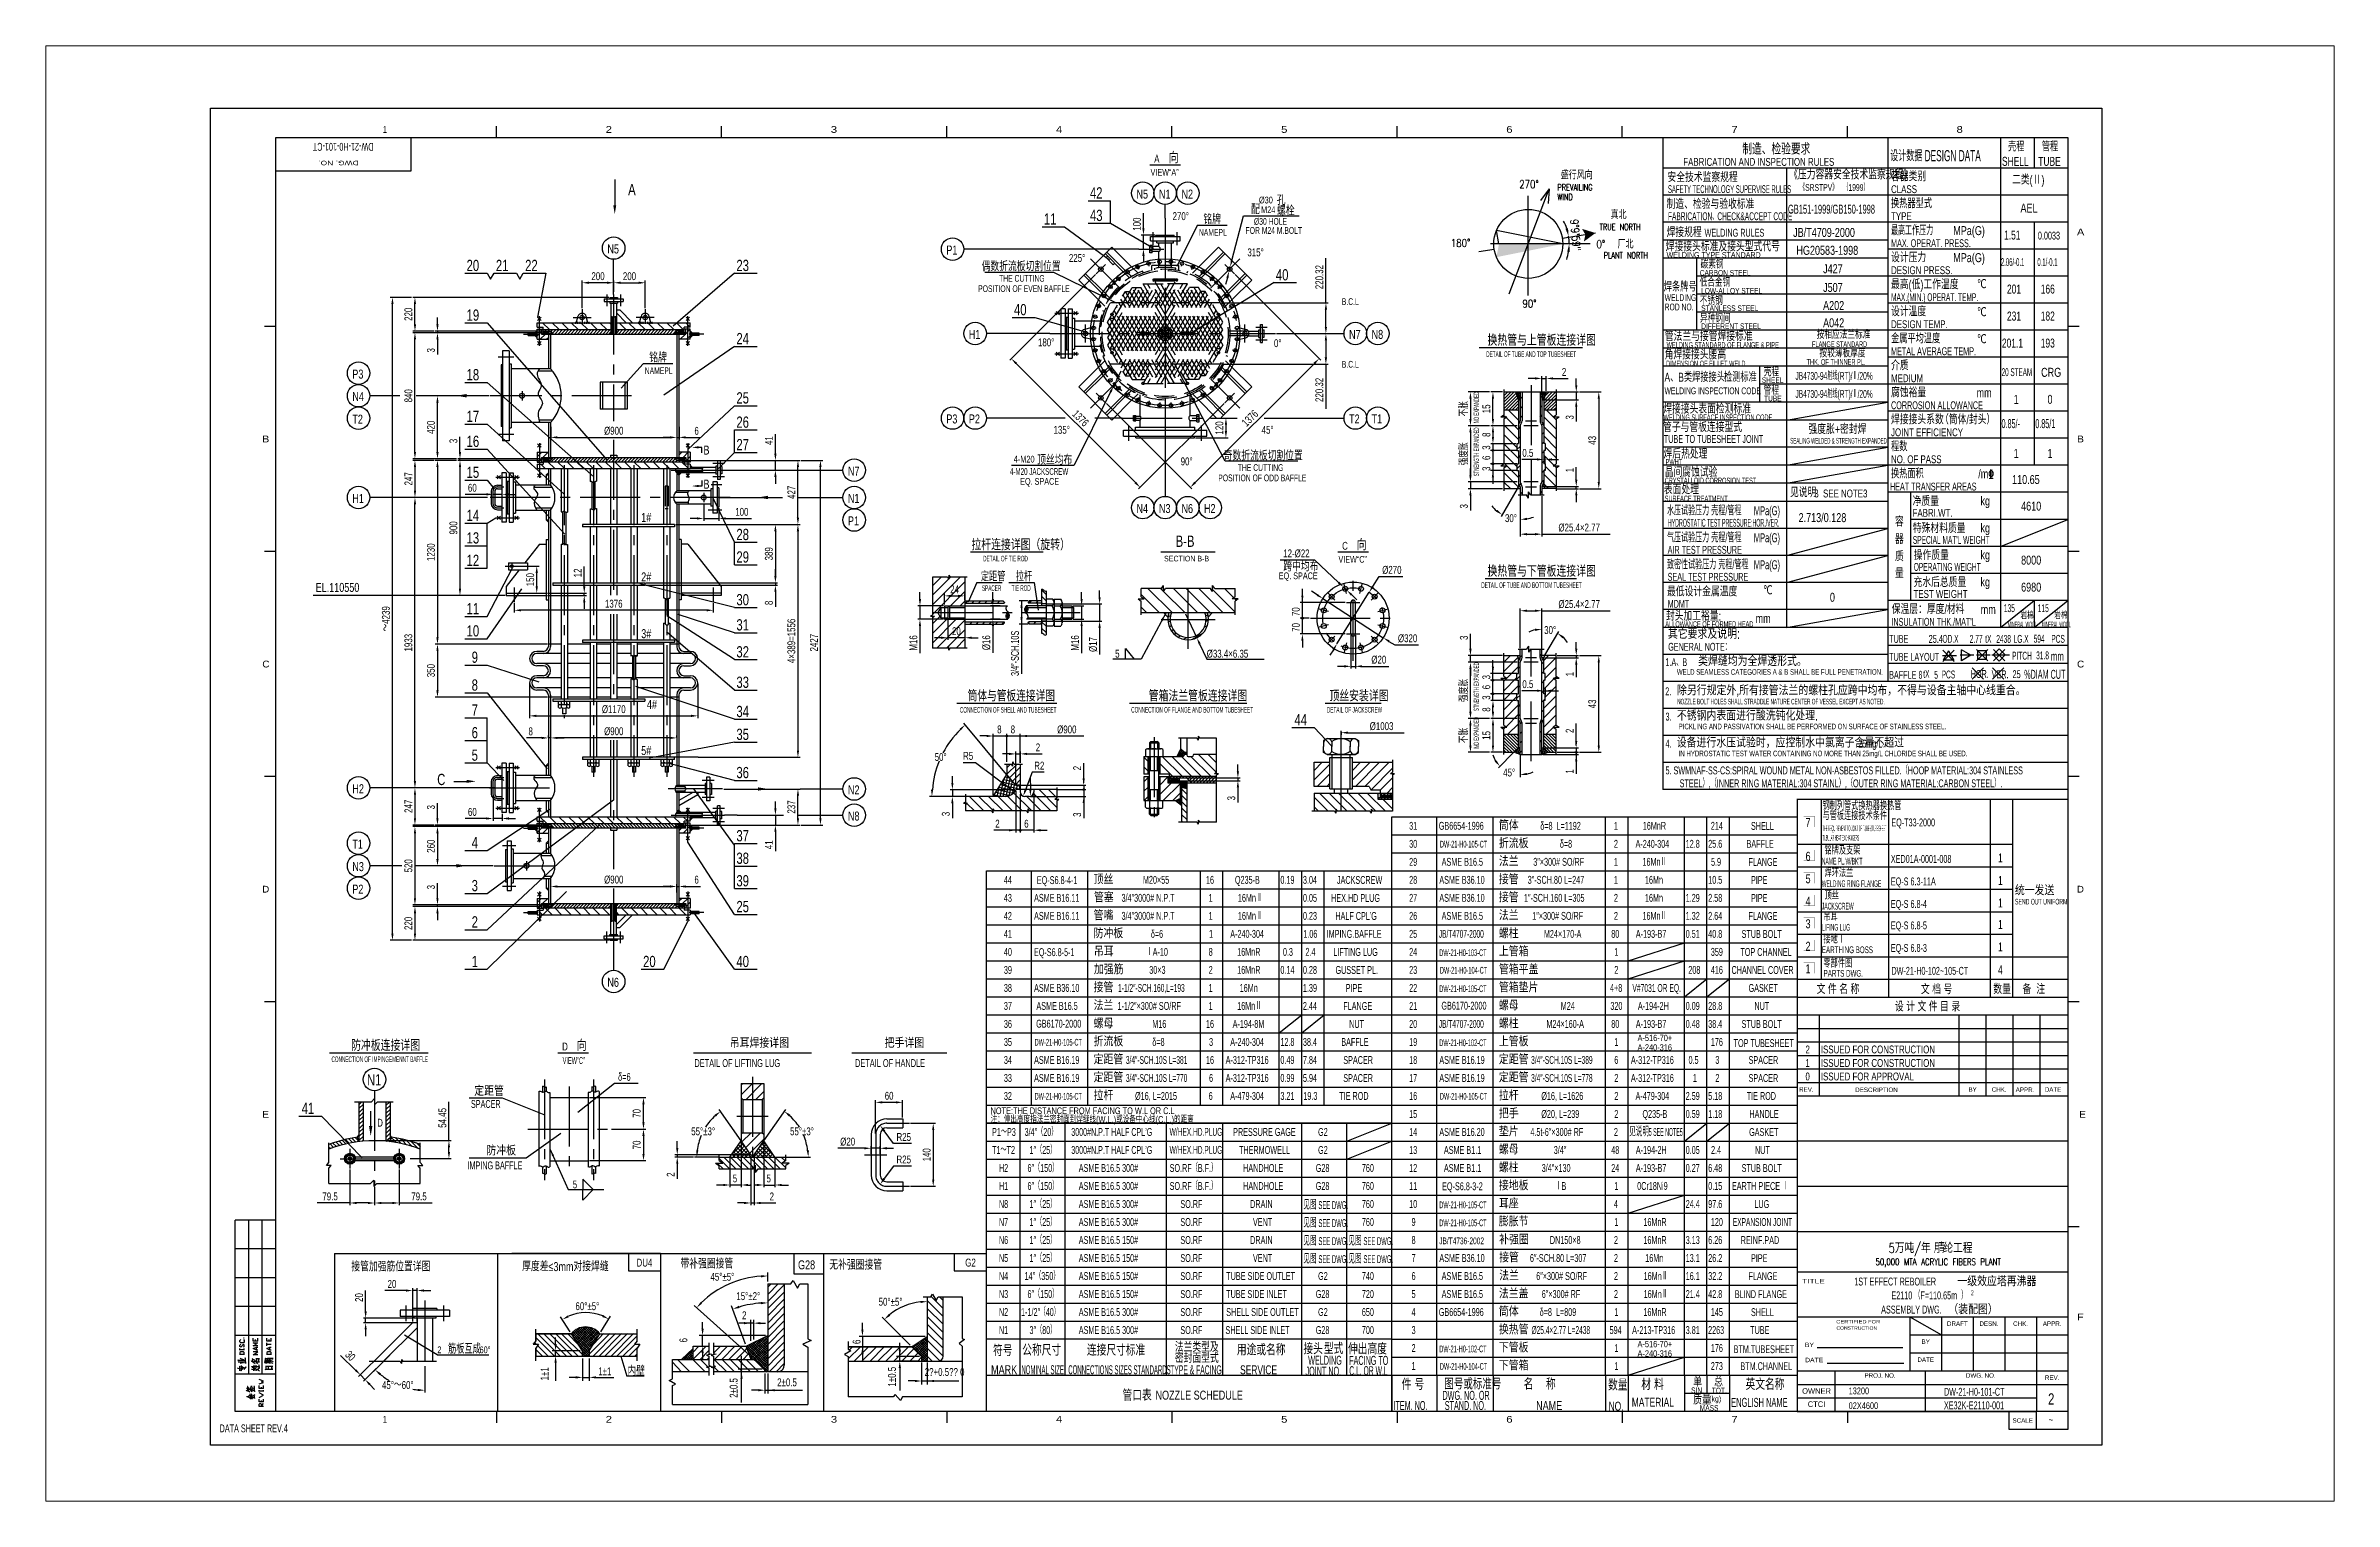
# Paper-space layout 'Layout1' of a CAD drawing. Extents: x -32 to 450, y -9 to 298.
# The model-space entities are those that its viewports show. They can reach past a viewport. Long polylines and large blocks are cut down to what shows.
import ezdxf
from ezdxf.enums import TextEntityAlignment as Align

# ---------------------------------------------------------------- set-up
doc = ezdxf.new("R2010")
doc.units = 0
doc.header["$LTSCALE"] = 8
for name, pattern in [('CENTER', [2, 1.25, -0.25, 0.25, -0.25]), ('CENTER2', [1.125, 0.75, -0.125, 0.125, -0.125]), ('HIDDEN', [0.375, 0.25, -0.125]), ('PHANTOM2', [1.25, 0.625, -0.125, 0.125, -0.125, 0.125, -0.125])]:
    doc.linetypes.add(name, pattern=pattern)
doc.layers.get('0').update_dxf_attribs({"color": 2, "linetype": 'CONTINUOUS'})
doc.layers.get('DEFPOINTS').update_dxf_attribs({"linetype": 'CONTINUOUS'})
for name, color, linetype in [('1', 7, 'CONTINUOUS'), ('2', 1, 'CONTINUOUS'), ('3', 3, 'CENTER2'), ('5', 2, 'CONTINUOUS'), ('BORDER', 2, 'CONTINUOUS'), ('CEN', 3, 'CENTER'), ('D', 7, 'CONTINUOUS'), ('HID', 4, 'HIDDEN'), ('NKEY', 7, 'CONTINUOUS'), ('OT', 1, 'CONTINUOUS'), ('PHAN', 6, 'PHANTOM2'), ('TEXT', 7, 'CONTINUOUS'), ('X4600A1$0$BORDER', 7, 'CONTINUOUS')]:
    doc.layers.add(name, color=color, linetype=linetype)
doc.styles.add('HZ0', font='TXT', dxfattribs={"width": 0.75, "bigfont": 'HZTXT0'})
doc.styles.get("Standard").update_dxf_attribs({"font": 'JDECSTD', "width": 0.75, "bigfont": 'HZDX'})
doc.styles.add('X4600A1$0$STANDARD', font='AUCAD', dxfattribs={"width": 0.8})
doc.dimstyles.get("Standard").update_dxf_attribs({"dimtxt": 0.18, "dimasz": 0.18, "dimexe": 0.18, "dimexo": 0.0625, "dimgap": 0.09, "dimtad": 0, "dimtih": 1, "dimtoh": 1, "dimzin": 0, "dimtxsty": 'STANDARD', "dimcen": 0.09, "dimazin": 3, "dimtfac": 1, "dimtofl": 0, "dimtmove": 0, "dimatfit": 3, "dimtolj": 1})
doc.dimstyles.new('STANDARD$0', dxfattribs={"dimscale": 0, "dimtxt": 3.5, "dimasz": 3, "dimexe": 1, "dimexo": 0.5, "dimgap": 1, "dimtad": 1, "dimtxsty": 'STANDARD', "dimcen": 0, "dimclrd": 7, "dimclre": 7, "dimclrt": 7, "dimazin": 3, "dimtfac": 0.714286, "dimtmove": 0, "dimatfit": 3, "dimtolj": 1})
doc.dimstyles.new('STANDARD$2', dxfattribs={"dimscale": 0, "dimtxt": 3.5, "dimasz": 3, "dimexe": 1, "dimexo": 0.0625, "dimgap": 0.09, "dimtad": 0, "dimtih": 1, "dimtoh": 1, "dimzin": 0, "dimtxsty": 'STANDARD', "dimcen": 0.09, "dimclrt": 7, "dimazin": 3, "dimtfac": 1, "dimtofl": 0, "dimtmove": 0, "dimatfit": 3, "dimtolj": 1})
doc.dimstyles.new('STANDARD$3', dxfattribs={"dimscale": 0, "dimtxt": 3.5, "dimasz": 3, "dimexe": 0.18, "dimexo": 0.0625, "dimgap": 1, "dimtad": 1, "dimtoh": 1, "dimzin": 0, "dimtxsty": 'STANDARD', "dimcen": 0, "dimclrd": 7, "dimclre": 7, "dimclrt": 7, "dimazin": 3, "dimtfac": 1, "dimtmove": 0, "dimatfit": 3, "dimtolj": 1})
doc.dimstyles.new('STANDARD$4', dxfattribs={"dimscale": 0, "dimtxt": 3.5, "dimasz": 3, "dimexe": 1, "dimexo": 0.5, "dimgap": 1, "dimtad": 1, "dimtoh": 1, "dimtxsty": 'STANDARD', "dimcen": 0, "dimclrd": 7, "dimclre": 7, "dimclrt": 7, "dimazin": 3, "dimtfac": 0.714286, "dimtofl": 0, "dimtmove": 0, "dimatfit": 3, "dimtolj": 1})
pattern_1 = [(45, (-17.1639, -23.65127), (-0.4490128, 0.4490128), []), (135, (-17.1639, -23.65127), (-0.4490128, -0.4490128), [])]
pattern_2 = [(135, (0, 30.9372), (-2.12132, -2.12132), [])]
pattern_3 = [(45, (0, 30.9372), (-0.7071068, 0.7071068), [])]
pattern_4 = [(45, (0, 30.9372), (-1.4142136, 1.4142136), [])]
pattern_5 = [(135, (0, 30.93722), (-0.2245064, -0.2245064), []), (225, (0, 30.93722), (0.2245064, -0.2245064), [])]
pattern_6 = [(135, (0, 30.9372), (-0.3367596, -0.3367596), []), (225, (0, 30.9372), (0.3367596, -0.3367596), [])]
pattern_7 = [(315, (-214.8792, -75.3702), (0.3535534, 0.3535534), [])]
pattern_8 = [(45, (-214.8792, -75.3702), (-0.3535534, 0.3535534), [])]
pattern_9 = [(45, (-30.0057, -15.17407), (-0.3535534, 0.3535534), [])]

psp = doc.layouts.get("Layout1")

msp = doc.modelspace()

# ---------------------------------------------------------------- texts
at = {"color": 7, "width": 0.6}
msp.add_text('DW-21-H0-101-CT', height=3.5, rotation=180, dxfattribs=at).set_placement((72.366, 578.533))
for s, height, width, p in [('A', 3.5, 0.75, (419.147, 569.731)), ('向', 5, 0.7, (425.608, 569.497)), ('VIEW“A”', 3, 0.7, (417.524, 563.988)), ('二类(Ⅱ)', 4, 0.75, (800.163, 560.091)), ('AEL', 4, 0.75, (803.906, 547.606)), ('1.51', 4, 0.7, (796.622, 535.605)), ('0.0033', 3.5, 0.55, (811.622, 535.605)), ('2.06/-0.1', 3.5, 0.45, (795.226, 523.822)), ('0.1/-0.1', 3.5, 0.45, (811.404, 523.822)), ('201', 4, 0.7, (797.9, 511.605)), ('166', 4, 0.7, (812.9, 511.605)), ('231', 4, 0.7, (797.9, 499.605)), ('182', 4, 0.7, (812.9, 499.605)), ('换热管与上管板连接详图', 5, 0.7, (567.18, 488.4)), ('201.1', 4, 0.7, (795.648, 487.605)), ('193', 4, 0.7, (812.9, 487.605)), ('DETAIL OF TUBE AND TOP TUBESHEET', 2.5, 0.5, (566.587, 483.46)), ('20 STEAM', 3.5, 0.48, (795.535, 474.937)), ('CRG', 4, 0.75, (813.064, 474.609)), ('JB4730-94射线(RT)/Ⅱ/20%', 3.5, 0.5, (703.942, 473.286)), ('JB4730-94射线(RT)/Ⅱ/20%', 3.5, 0.5, (703.942, 465.286)), ('1', 4, 0.75, (800.902, 462.609)), ('0', 4, 0.75, (815.902, 462.609)), ('SEALING WELDED & STRENGTH EXPANDED', 2.5, 0.48, (701.657, 444.981)), ('0.85/-', 4, 0.55, (795.478, 451.822)), ('0.85/1', 4, 0.55, (810.478, 451.822)), ('1', 4, 0.75, (800.902, 438.609)), ('1', 4, 0.75, (815.902, 438.609)), ('110.65', 4, 0.75, (800.171, 426.98)), ('见说明', 4, 0.75, (701.534, 421.198)), ('3  SEE NOTE3', 3.5, 0.75, (712.307, 421.039)), ('4610', 4, 0.75, (804.184, 415.181)), ('拉杆连接详图（旋转）', 5, 0.7, (337.958, 397.555)), ('B-B', 5, 0.75, (428.68, 399.077)), ('C', 3.5, 0.75, (502.603, 397.789)), ('向', 5, 0.7, (509.063, 397.555)), ('定距管', 4, 0.7, (342.141, 383.802)), ('DETAIL OF TIE ROD', 2.5, 0.5, (343.16, 392.615)), ('拉杆', 4, 0.7, (357.662, 383.802)), ('SECTION B-B', 2.5, 0.75, (423.522, 392.615)), ('VIEW“C”', 3, 0.7, (500.98, 392.047)), ('换热管与下管板连接详图', 5, 0.7, (567.18, 385.791)), ('8000', 4, 0.75, (804.184, 391.181)), ('SPACER', 2.5, 0.5, (342.643, 379.519)), ('TIE ROD', 2.5, 0.5, (355.83, 379.519)), ('DETAIL OF TUBE AND BOTTOM TUBESHEET', 2.5, 0.5, (564.439, 380.851)), ('6980', 4, 0.75, (804.184, 379.181)), ('135', 3.5, 0.5, (796.521, 370.098)), ('115', 3.5, 0.5, (811.592, 370.098)), ('TUBE', 3.5, 0.6, (745.564, 356.455)), ('   OD.X ', 3.5, 0.5, (766.806, 356.455)), ('tX', 3.5, 0.5, (788.235, 356.455)), ('LG.X', 3.5, 0.5, (800.841, 356.455)), ('594', 3.5, 0.5, (809.754, 356.507)), ('PCS', 3.5, 0.5, (817.588, 356.455)), ('TUBE LAYOUT', 3.5, 0.6, (745.564, 348.455)), ('PITCH', 3.5, 0.5, (800.185, 348.97)), ('mm', 4, 0.65, (817.368, 348.455)), ('筒体与管板连接详图', 5, 0.75, (336.28, 330.405)), ('管箱法兰管板连接详图', 5, 0.7, (416.714, 330.405)), ('顶丝安装详图', 5, 0.7, (496.971, 330.405)), ('WELD SEAMLESS CATEGORIES A & B SHALL BE FULL PENETRATION.', 2.5, 0.65, (651.283, 342.245)), ('BAFFLE', 3.5, 0.6, (745.564, 340.455)), ('8', 3.5, 0.5, (758.638, 340.483)), ('tX', 3.5, 0.5, (760.732, 340.895)), ('5', 3.5, 0.5, (765.592, 340.483)), ('PCS', 3.5, 0.5, (768.891, 340.631)), ('HOR.', 3.5, 0.6, (781.804, 340.86)), ('VER.', 3.5, 0.6, (791.101, 340.731)), ('%DIAM CUT', 4, 0.5, (805.559, 340.455)), ('CONNECTION OF SHELL AND TUBESHEET', 2.5, 0.5, (332.869, 325.414)), ('CONNECTION OF FLANGE AND BOTTOM TUBESHEET', 2.5, 0.5, (408.922, 325.465)), ('DETAIL OF JACKSCREW', 2.5, 0.5, (495.847, 325.465)), ('NOZZLE BOLT HOLES SHALL STRADDLE NATURE CENTER OF VESSEL EXCEPT AS NOTED.', 2.5, 0.5, (651.417, 329.081)), ('44', 5, 0.75, (481.459, 319.807)), ('PICKLING AND PASSIVATION SHALL BE PERFORMED ON SURFACE OF STAINLESS STEEL.', 2.5, 0.65, (652.084, 318.039)), ('IN HYDROSTATIC TEST WATER CONTAINING NO MORE THAN 25mg/L CHLORIDE SHALL BE USED.', 2.5, 0.65, (652.053, 306.045)), ('钢制列管式换热器换热管', 3.5, 0.7, (715.98, 282.211)), ('THE REQUIREMENT TO JOINT OF TUBE &TUBESHEET', 2.5, 0.26, (716.05, 272.784)), ('与管板连接技术条件', 3.5, 0.7, (715.98, 277.77)), ('TUBULAR HEAT EXCHANGERS', 2.5, 0.26, (716.05, 268.555)), ('铭牌及支架', 3.5, 0.7, (716.894, 262.408)), ("NAME PL.W/BK'T", 3, 0.45, (715.644, 257.951)), ('焊环法兰', 3.5, 0.7, (716.894, 252.408)), ('1', 4, 0.7, (793.937, 258.872)), ('WELDING RING FLANGE', 3, 0.45, (715.644, 247.951)), ('顶丝', 3.5, 0.7, (716.894, 242.408)), ('1', 4, 0.7, (793.937, 248.872)), ('JACKSCREW', 3, 0.45, (715.644, 237.951)), ('吊耳', 3.5, 0.7, (716.35, 232.989)), ('1', 4, 0.7, (793.937, 238.872)), ('LIFING LUG', 3, 0.45, (715.7, 228.571)), ('接地Ⅰ', 3.5, 0.7, (716.376, 222.931)), ('1', 4, 0.7, (793.937, 229.338)), ('EARTHING BOSS', 3, 0.55, (715.7, 218.58)), ('零部件图', 3.5, 0.7, (716.376, 212.208)), ('1', 4, 0.7, (793.937, 219.338)), ('PARTS DWG.', 3, 0.55, (716.466, 208.12)), ('4', 4, 0.7, (793.937, 209.162)), ('防冲板连接详图', 5, 0.7, (62.451, 175.122)), ('D', 3.5, 0.75, (156.181, 175.356)), ('向', 5, 0.7, (162.642, 175.122)), ('CONNECTION OF IMPINGEMENNT BAFFLE', 2.5, 0.5, (53.731, 170.182)), ('N1', 5, 0.75, (69.478, 159.812)), ('VIEW“C”', 3, 0.5, (156.393, 169.385)), ('41', 5, 0.75, (40.482, 147.109)), ('5', 3.5, 0.75, (160.871, 114.083)), ('接管加强筋位置详图', 4, 0.75, (62.551, 77.222)), ('厚度差≤3mm对接焊缝', 4, 0.75, (138.403, 77.331)), ('内壁', 4, 0.75, (185.119, 30.845))]:
    msp.add_text(s, height=height, dxfattribs=dict(width=width)).set_placement(p)
at = {"color": 7}
for s, height, width, p in [('A', 5, 0.75, (185.491, 555.299)), ('《压力容器安全技术监察规程》', 4, 0.75, (701.172, 562.338)), ('《SRSTPV》   （1999）', 3, 0.6, (705.914, 557.232)), ('42', 5, 0.75, (390.605, 553.823)), ('43', 5, 0.75, (390.605, 543.823)), ('N5', 4, 0.75, (411.26, 553.785)), ('N1', 4, 0.75, (421.26, 553.785)), ('N2', 4, 0.75, (431.26, 553.785)), ('GB151-1999/GB150-1998', 4, 0.52, (700.637, 547.09)), ('11', 5, 0.75, (370.174, 542.192)), ('JB/T4709-2000', 4, 0.75, (702.933, 536.747)), ('N5', 4, 0.75, (176.273, 529.422)), ('P1', 4, 0.75, (326.826, 528.95)), ('HG20583-1998', 4, 0.75, (704.381, 528.809)), ('20', 5, 0.75, (113.741, 521.598)), ('21', 5, 0.75, (126.741, 521.598)), ('22', 5, 0.75, (139.741, 521.598)), ('23', 5, 0.75, (233.58, 521.598)), ('40', 5, 0.75, (473.182, 517.453)), ('J427', 4, 0.75, (716.235, 520.631)), ('A202', 4, 0.75, (716.235, 504.305)), ('J507', 4, 0.75, (716.235, 512.305)), ('19', 5, 0.75, (113.741, 499.535)), ('40', 5, 0.75, (356.873, 501.955)), ('A042', 4, 0.75, (716.235, 496.631)), ('24', 5, 0.75, (233.58, 489.09)), ('H1', 4, 0.75, (336.826, 491.45)), ('N7', 4, 0.75, (505.695, 491.45)), ('N8', 4, 0.75, (515.695, 491.45)), ('FLANGE STANDARD', 2.5, 0.6, (711.298, 487.863)), ('按相应法兰标准', 3.5, 0.75, (713.359, 491.524)), ('P3', 4, 0.75, (62.993, 473.822)), ('18', 5, 0.75, (113.741, 473.059)), ('THK. OF THINNER PL.', 2.5, 0.6, (708.884, 479.962)), ('按较薄板厚度', 3.5, 0.75, (714.616, 483.315)), ('N4', 4, 0.75, (62.993, 463.822)), ('25', 5, 0.75, (233.58, 462.756)), ('T2', 4, 0.75, (62.993, 453.822)), ('17', 5, 0.75, (113.741, 454.587)), ('P3', 4, 0.75, (326.826, 453.9)), ('P2', 4, 0.75, (336.826, 453.9)), ('T2', 4, 0.75, (505.695, 453.9)), ('T1', 4, 0.75, (515.695, 453.9)), ('16', 5, 0.75, (113.741, 443.456)), ('26', 5, 0.75, (233.58, 451.99)), ('B', 4, 0.75, (218.942, 440.089)), ('27', 5, 0.75, (233.58, 441.99)), ('15', 5, 0.75, (113.741, 429.714)), ('B', 4, 0.75, (218.942, 424.938)), ('N7', 4, 0.75, (283.116, 430.754)), ('H1', 4, 0.75, (62.993, 418.622)), ('N1', 4, 0.75, (283.116, 418.622)), ('N4', 4, 0.75, (411.26, 414.108)), ('N3', 4, 0.75, (421.26, 414.108)), ('N6', 4, 0.75, (431.26, 414.108)), ('H2', 4, 0.75, (441.26, 414.108)), ('14', 5, 0.75, (113.741, 410.569)), ('1#', 4, 0.75, (191.293, 410.157)), ('28', 5, 0.75, (233.58, 402.084)), ('P1', 4, 0.75, (283.116, 408.622)), ('2.713/0.128', 4, 0.75, (705.345, 410.066)), ('13', 5, 0.75, (113.741, 400.569)), ('29', 5, 0.75, (233.58, 392.084)), ('12', 5, 0.75, (113.741, 390.569)), ('2#', 4, 0.75, (191.293, 383.727)), ('跨中均布', 4, 0.75, (476.496, 388.287)), ('EL.110550', 4, 0.75, (46.693, 379.064)), ('30', 5, 0.75, (233.58, 373.103)), ('0', 4, 0.75, (719.263, 374.685)), ('11', 5, 0.75, (113.741, 369.118)), ('31', 5, 0.75, (233.58, 361.921)), ('10', 5, 0.75, (113.741, 359.267)), ('3#', 4, 0.75, (191.293, 358.504)), ('其它要求及说明:', 4.5, 0.75, (647.289, 358.209)), ('GENERAL NOTE：', 3.5, 0.6, (647.431, 352.933)), ('9', 5, 0.75, (115.991, 347.552)), ('32', 5, 0.75, (233.58, 349.947)), ('1.A、B', 3.5, 0.6, (646.186, 346.124)), ('类焊缝均为全焊透形式。', 4.5, 0.75, (660.729, 346.124)), ('8', 5, 0.75, (115.991, 335.207)), ('33', 5, 0.75, (233.58, 336.426)), ('2.', 3.5, 0.6, (646.126, 333.143)), ('除另行规定外,所有接管法兰的螺柱孔应跨中均布，不得与设备主轴中心线重合。', 4.5, 0.75, (651.35, 333.143)), ('7', 5, 0.75, (115.991, 324.054)), ('4#', 4, 0.75, (193.843, 327.11)), ('34', 5, 0.75, (233.58, 323.455)), ('3.', 3.5, 0.6, (646.241, 321.919)), ('不锈钢内表面进行酸洗钝化处理.', 4.5, 0.75, (651.278, 321.919)), ('6', 5, 0.75, (115.991, 314.054)), ('35', 5, 0.75, (233.58, 313.293)), ('5', 5, 0.75, (115.991, 304.054)), ('5#', 4, 0.75, (191.293, 306.583)), ('4.', 3.5, 0.6, (646.241, 309.919)), ('设备进行水压试验时，应控制水中氯离子含量不超过', 4.5, 0.75, (651.247, 309.924)), ('25mg/L。', 3.5, 0.6, (731.871, 309.924)), ('C', 5, 0.75, (100.684, 293.247)), ('36', 5, 0.75, (233.58, 296.307)), ('5. SWMNAF-SS-CS:SPIRAL WOUND METAL NON-ASBESTOS FILLED.（HOOP MATERIAL:304 STAINLESS ', 3.5, 0.6, (646.234, 298.009)), ('STEEL）,（INNER RING MATERIAL:304 STAINL）,（OUTER RING MATERIAL:CARBON STEEL）.', 3.5, 0.6, (652.523, 292.286)), ('H2', 4, 0.75, (62.993, 289.622)), ('N2', 4, 0.75, (283.116, 289.122)), ('N8', 4, 0.75, (283.116, 277.489)), ('31', 3.5, 0.6, (532.385, 273.399)), ('GB6654-1996', 3.5, 0.6, (545.544, 273.399)), ('筒体', 4.5, 0.75, (572.234, 273.187)), ('δ=8  L=1192', 3.5, 0.6, (590.627, 273.399)), ('1', 3.5, 0.6, (623.339, 273.399)), ('16MnR', 3.5, 0.6, (636.16, 273.399)), ('214', 3.5, 0.6, (666.376, 273.399)), ('SHELL', 3.5, 0.6, (684.218, 273.356)), ('EQ-T33-2000', 3.5, 0.6, (746.549, 274.902)), ('T1', 4, 0.75, (62.993, 265.022)), ('4', 5, 0.75, (115.991, 265.15)), ('37', 5, 0.75, (233.58, 268.252)), ('30', 3.5, 0.6, (532.385, 265.399)), ('DW-21-H0-105-CT', 3, 0.5, (546.015, 265.495)), ('折流板 ', 4.5, 0.75, (572.234, 265.187)), ('δ=8', 3.5, 0.6, (599.312, 265.399)), ('2', 3.5, 0.6, (623.339, 265.399)), ('A-240-304', 3.5, 0.6, (632.929, 265.399)), ('12.8', 3.5, 0.6, (655.203, 265.399)), ('25.6', 3.5, 0.6, (665.203, 265.399)), ('BAFFLE', 3.5, 0.6, (682.231, 265.399)), ('N3', 4, 0.75, (62.993, 255.022)), ('38', 5, 0.75, (233.58, 258.252)), ('顶丝', 4.5, 0.75, (392.234, 249.187)), ('29', 3.5, 0.6, (532.385, 257.399)), ('ASME B16.5', 3.5, 0.6, (546.824, 257.399)), ('接管', 4.5, 0.75, (572.234, 249.187)), ('法兰', 4.5, 0.75, (572.234, 257.187)), ('3″×300# SO/RF', 3.5, 0.6, (587.505, 257.399)), ('1', 3.5, 0.6, (623.339, 257.399)), ('16MnⅡ', 3.5, 0.6, (636.009, 257.399)), ('5.9', 3.5, 0.6, (666.46, 257.399)), ('FLANGE', 3.5, 0.6, (683.129, 257.356)), ('XED01A-0001-008', 3.5, 0.6, (746.324, 258.693)), ('P2', 4, 0.75, (62.993, 245.022)), ('3', 5, 0.75, (115.991, 246.099)), ('39', 5, 0.75, (233.58, 248.252)), ('44', 3.5, 0.6, (352.385, 249.399)), ('43', 3.5, 0.6, (352.385, 241.399)), ('ASME B16.11', 3.5, 0.6, (365.789, 241.399)), ('EQ-S6.8-4-1', 3.5, 0.55, (367.006, 249.274)), ('管塞', 4.5, 0.75, (392.372, 241.187)), ('3/4″3000# N.P.T', 3.5, 0.6, (404.636, 241.399)), ('M20×55', 3.5, 0.6, (414.142, 249.399)), ('16', 3.5, 0.6, (442.155, 249.399)), ('1', 3.5, 0.6, (443.339, 241.399)), ('Q235-B', 3.5, 0.6, (455.002, 249.399)), ('16MnⅡ', 3.5, 0.6, (456.328, 241.399)), ('0.19', 3.5, 0.6, (475.203, 249.399)), ('3.04', 3.5, 0.6, (485.203, 249.399)), ('0.05', 3.5, 0.6, (485.203, 241.399)), ('HEX.HD PLUG', 3.5, 0.6, (497.712, 241.356)), ('JACKSCREW', 3.5, 0.6, (500.317, 249.356)), ('28', 3.5, 0.6, (532.385, 249.399)), ('27', 3.5, 0.6, (532.385, 241.399)), ('ASME B36.10', 3.5, 0.6, (545.789, 249.399)), ('ASME B36.10', 3.5, 0.6, (545.789, 241.399)), ('接管', 4.5, 0.75, (572.234, 241.187)), ('1″-SCH.160 L=305', 3.5, 0.6, (583.381, 241.399)), ('3″-SCH.80 L=247', 3.5, 0.6, (585.031, 249.399)), ('2', 3.5, 0.6, (623.339, 241.399)), ('1', 3.5, 0.6, (623.339, 249.399)), ('16Mn', 3.5, 0.6, (637.114, 249.399)), ('16Mn', 3.5, 0.6, (637.114, 241.399)), ('1.29', 3.5, 0.6, (655.203, 241.399)), ('2.58', 3.5, 0.6, (665.203, 241.399)), ('10.5', 3.5, 0.6, (665.203, 249.399)), ('PIPE', 3.5, 0.6, (684.218, 249.356)), ('PIPE', 3.5, 0.6, (684.218, 241.356)), ('EQ-S 6.3-11A', 3.5, 0.6, (746.324, 248.693)), ('统一发送', 4.5, 0.75, (801.394, 244.292)), ('2', 5, 0.75, (115.991, 229.978)), ('25', 5, 0.75, (233.58, 236.786)), ('42', 3.5, 0.6, (352.385, 233.399)), ('ASME B16.11', 3.5, 0.6, (365.789, 233.399)), ('管嘴', 4.5, 0.75, (392.234, 233.187)), ('3/4″3000# N.P.T', 3.5, 0.6, (404.636, 233.399)), ('1', 3.5, 0.6, (443.339, 233.399)), ('16MnⅡ', 3.5, 0.6, (456.328, 233.399)), ('0.23', 3.5, 0.6, (485.203, 233.399)), ("HALF CPL'G", 3.5, 0.6, (499.602, 233.356)), ('26', 3.5, 0.6, (532.385, 233.399)), ('ASME B16.5', 3.5, 0.6, (546.824, 233.399)), ('法兰', 4.5, 0.75, (572.234, 233.187)), ('1″×300# SO/RF', 3.5, 0.6, (587.057, 233.399)), ('2', 3.5, 0.6, (623.339, 233.399)), ('16MnⅡ', 3.5, 0.6, (636.009, 233.399)), ('1.32', 3.5, 0.6, (655.203, 233.399)), ('2.64', 3.5, 0.6, (665.203, 233.399)), ('FLANGE', 3.5, 0.6, (683.129, 233.356)), ('EQ-S 6.8-4', 3.5, 0.6, (746.324, 238.693)), ('SEND OUT UNIFORM', 2.5, 0.55, (801.484, 240.203)), ('41', 3.5, 0.6, (352.385, 225.399)), ('防冲板', 4.5, 0.75, (392.234, 225.187)), ('δ=6', 3.5, 0.6, (417.652, 225.399)), ('1', 3.5, 0.6, (443.507, 225.399)), ('A-240-304', 3.5, 0.6, (452.929, 225.399)), ('1.06', 3.5, 0.6, (485.38, 225.399)), ('IMPING.BAFFLE', 3.5, 0.6, (495.743, 225.399)), ('25', 3.5, 0.6, (532.385, 225.399)), ('JB/T4707-2000', 3.5, 0.5, (545.544, 225.399)), ('螺柱', 4.5, 0.75, (572.234, 225.187)), ('M24×170-A', 3.5, 0.6, (592.232, 225.399)), ('80', 3.5, 0.6, (622.155, 225.399)), ('A-193-B7', 3.5, 0.6, (633.065, 225.399)), ('0.51', 3.5, 0.6, (655.203, 225.399)), ('40.8', 3.5, 0.6, (665.203, 225.399)), ('STUB BOLT', 3.5, 0.6, (680.041, 225.356)), ('EQ-S 6.8-5', 3.5, 0.6, (746.324, 229.159)), ('1', 5, 0.75, (115.991, 212.39)), ('20', 5, 0.75, (192.132, 212.39)), ('40', 5, 0.75, (233.58, 212.39)), ('40', 3.5, 0.6, (352.385, 217.399)), ('EQ-S6.8-5-1', 3.5, 0.6, (365.745, 217.274)), ('加强筋', 4.5, 0.75, (392.372, 209.187)), ('吊耳', 4.5, 0.75, (392.372, 217.187)), ('ⅠA-10', 3.5, 0.6, (415.724, 217.399)), ('8', 3.5, 0.6, (443.339, 217.399)), ('16MnR', 3.5, 0.6, (456.004, 217.399)), ('0.3', 3.5, 0.6, (476.312, 217.399)), ('2.4', 3.5, 0.6, (486.312, 217.399)), ('LIFTING LUG', 3.5, 0.6, (498.663, 217.356)), ('24', 3.5, 0.6, (532.385, 217.399)), ('DW-21-H0-103-CT', 3, 0.5, (545.745, 217.274)), ('管箱平盖', 4.5, 0.75, (572.234, 209.187)), ('上管箱', 4.5, 0.75, (572.234, 217.187)), ('1', 3.5, 0.6, (623.507, 217.399)), ('359', 3.5, 0.6, (666.376, 217.399)), ('TOP CHANNEL', 3.5, 0.6, (679.5, 217.356)), ('EQ-S 6.8-3', 3.5, 0.6, (746.324, 219.159)), ('N6', 4, 0.75, (176.273, 203.627)), ('39', 3.5, 0.6, (352.385, 209.399)), ('38', 3.5, 0.6, (352.385, 201.399)), ('ASME B36.10', 3.5, 0.6, (365.789, 201.399)), ('接管', 4.5, 0.75, (392.234, 201.187)), ('1-1/2″-SCH.160,L=193', 3.5, 0.5, (403.118, 201.399)), ('30×3', 3.5, 0.6, (416.946, 209.399)), ('2', 3.5, 0.6, (443.339, 209.399)), ('1', 3.5, 0.6, (443.339, 201.399)), ('16MnR', 3.5, 0.6, (456.004, 209.399)), ('16Mn', 3.5, 0.6, (457.114, 201.399)), ('0.14', 3.5, 0.6, (475.203, 209.399)), ('0.28', 3.5, 0.6, (485.203, 209.399)), ('1.39', 3.5, 0.6, (485.203, 201.399)), ('GUSSET PL.', 3.5, 0.6, (499.661, 209.356)), ('PIPE', 3.5, 0.6, (504.218, 201.356)), ('23', 3.5, 0.6, (532.385, 209.399)), ('22', 3.5, 0.6, (532.385, 201.399)), ('DW-21-H0-105-CT', 3, 0.5, (545.745, 201.274)), ('DW-21-H0-104-CT', 3, 0.5, (546.015, 209.495)), ('管箱垫片', 4.5, 0.75, (572.234, 201.187)), ('4+8', 3.5, 0.6, (621.589, 201.399)), ('2', 3.5, 0.6, (623.507, 209.399)), ('V#7031 OR EQ.', 3.5, 0.51, (631.533, 201.356)), ('208', 3.5, 0.6, (656.376, 209.399)), ('416', 3.5, 0.6, (666.376, 209.399)), ('CHANNEL COVER', 3.5, 0.6, (675.553, 209.356)), ('GASKET', 3.5, 0.6, (683.129, 201.356)), ('DW-21-H0-102~105-CT', 3.5, 0.6, (746.571, 208.984)), ('37', 3.5, 0.6, (352.385, 193.399)), ('ASME B16.5', 3.5, 0.6, (366.824, 193.399)), ('法兰', 4.5, 0.75, (392.234, 193.187)), ('1-1/2″×300# SO/RF', 3.5, 0.6, (402.872, 193.399)), ('1', 3.5, 0.6, (443.339, 193.399)), ('16MnⅡ', 3.5, 0.6, (456.009, 193.399)), ('2.44', 3.5, 0.6, (485.203, 193.399)), ('FLANGE', 3.5, 0.6, (503.129, 193.356)), ('21', 3.5, 0.6, (532.385, 193.399)), ('GB6170-2000', 3.5, 0.55, (546.702, 193.495)), ('螺母', 4.5, 0.75, (572.234, 193.187)), ('M24', 3.5, 0.6, (599.689, 193.399)), ('320', 3.5, 0.6, (621.765, 193.399)), ('A-194-2H', 3.5, 0.6, (633.972, 193.399)), ('0.09', 3.5, 0.6, (655.203, 193.399)), ('28.8', 3.5, 0.6, (665.203, 193.399)), ('NUT', 3.5, 0.6, (685.75, 193.356)), ('36', 3.5, 0.6, (352.385, 185.399)), ('GB6170-2000', 3.5, 0.55, (366.702, 185.495)), ('螺母', 4.5, 0.75, (392.234, 185.187)), ('M16', 3.5, 0.6, (418.295, 185.399)), ('16', 3.5, 0.6, (442.155, 185.399)), ('A-194-8M', 3.5, 0.6, (453.98, 185.399)), ('NUT', 3.5, 0.6, (505.75, 185.356)), ('20', 3.5, 0.6, (532.385, 185.399)), ('JB/T4707-2000', 3.5, 0.5, (545.544, 185.399)), ('螺柱', 4.5, 0.75, (572.234, 185.187)), ('M24×160-A', 3.5, 0.6, (593.357, 185.399)), ('80', 3.5, 0.6, (622.155, 185.399)), ('A-193-B7', 3.5, 0.6, (633.065, 185.399)), ('0.48', 3.5, 0.6, (655.203, 185.399)), ('38.4', 3.5, 0.6, (665.203, 185.399)), ('STUB BOLT', 3.5, 0.6, (680.041, 185.356)), ('吊耳焊接详图', 4.5, 0.75, (230.608, 176.51)), ('把手详图', 4.5, 0.75, (299.427, 176.51)), ('35', 3.5, 0.6, (352.385, 177.399)), ('34', 3.5, 0.6, (352.385, 169.399)), ('ASME B16.19', 3.5, 0.6, (365.789, 169.399)), ('DW-21-H0-105-CT', 3, 0.5, (366.015, 177.495)), ('定距管', 4.5, 0.75, (392.234, 169.187)), ('折流板 ', 4.5, 0.75, (392.234, 177.187)), ('3/4″-SCH.10S L=381', 3.5, 0.5, (406.559, 169.399)), ('δ=8', 3.5, 0.6, (418.296, 177.399)), ('16', 3.5, 0.6, (442.155, 169.399)), ('3', 3.5, 0.6, (443.507, 177.399)), ('A-312-TP316', 3.5, 0.6, (450.882, 169.399)), ('A-240-304', 3.5, 0.6, (452.929, 177.399)), ('0.49', 3.5, 0.6, (475.203, 169.399)), ('12.8', 3.5, 0.6, (475.203, 177.399)), ('38.4', 3.5, 0.6, (485.203, 177.399)), ('7.84', 3.5, 0.6, (485.203, 169.399)), ('BAFFLE', 3.5, 0.6, (502.231, 177.399)), ('SPACER', 3.5, 0.6, (503.129, 169.356)), ('19', 3.5, 0.6, (532.385, 177.399)), ('18', 3.5, 0.6, (532.385, 169.399)), ('ASME B16.19', 3.5, 0.6, (545.789, 169.399)), ('DW-21-H0-102-CT', 3, 0.5, (545.745, 177.274)), ('定距管', 4.5, 0.75, (572.234, 169.187)), ('上管板', 4.5, 0.75, (572.234, 177.187)), ('3/4″-SCH.10S L=389', 3.5, 0.5, (586.559, 169.399)), ('6', 3.5, 0.6, (623.507, 169.399)), ('1', 3.5, 0.6, (623.507, 177.399)), ('A-312-TP316', 3.5, 0.6, (630.882, 169.399)), ('A-516-70+', 2.8, 0.7, (633.814, 179.519)), ('A-240-316', 2.8, 0.7, (633.814, 175.316)), ('0.5', 3.5, 0.6, (656.46, 169.399)), ('176', 3.5, 0.6, (666.376, 177.399)), ('3', 3.5, 0.6, (668.382, 169.399)), ('TOP TUBESHEET', 3.5, 0.6, (676.492, 176.881)), ('SPACER', 3.5, 0.6, (683.129, 169.356)), ('2', 3.5, 0.75, (708.399, 174.045)), ('ISSUED FOR CONSTRUCTION', 3.5, 0.75, (715.231, 174.045)), ('DETAIL OF LIFTING LUG ', 3.5, 0.7, (214.932, 168.001)), ('DETAIL OF HANDLE ', 3.5, 0.7, (286.261, 168.001)), ('33', 3.5, 0.6, (352.385, 161.399)), ('ASME B16.19', 3.5, 0.6, (365.789, 161.399)), ('定距管', 4.5, 0.75, (392.234, 161.187)), ('3/4″-SCH.10S L=770', 3.5, 0.5, (406.559, 161.399)), ('6', 3.5, 0.6, (443.507, 161.399)), ('A-312-TP316', 3.5, 0.6, (450.882, 161.399)), ('0.99', 3.5, 0.6, (475.203, 161.399)), ('5.94', 3.5, 0.6, (485.203, 161.399)), ('SPACER', 3.5, 0.6, (503.129, 161.356)), ('17', 3.5, 0.6, (532.385, 161.399)), ('ASME B16.19', 3.5, 0.6, (545.789, 161.399)), ('定距管', 4.5, 0.75, (572.234, 161.187)), ('3/4″-SCH.10S L=778', 3.5, 0.5, (586.559, 161.399)), ('2', 3.5, 0.6, (623.507, 161.399)), ('A-312-TP316', 3.5, 0.6, (630.882, 161.399)), ('1', 3.5, 0.6, (658.382, 161.399)), ('2', 3.5, 0.6, (668.382, 161.399)), ('SPACER', 3.5, 0.6, (683.129, 161.356)), ('0', 3.5, 0.75, (708.399, 162.045)), ('1', 3.5, 0.75, (708.399, 168.045)), ('ISSUED FOR CONSTRUCTION', 3.5, 0.75, (715.231, 168.045)), ('ISSUED FOR APPROVAL', 3.5, 0.75, (715.231, 162.045)), ('定距管', 4.5, 0.75, (117.126, 155.162)), ('32', 3.5, 0.6, (352.385, 153.399)), ('DW-21-H0-105-CT', 3, 0.5, (366.015, 153.495)), ('拉杆', 4.5, 0.75, (392.234, 153.187)), ('%%C16, L=2015', 3.5, 0.6, (410.635, 153.399)), ('6', 3.5, 0.6, (443.339, 153.399)), ('A-479-304', 3.5, 0.6, (452.929, 153.399)), ('3.21', 3.5, 0.6, (475.203, 153.399)), ('19.3', 3.5, 0.6, (485.38, 153.399)), ('TIE ROD', 3.5, 0.6, (501.349, 153.399)), ('16', 3.5, 0.6, (532.385, 153.399)), ('DW-21-H0-105-CT', 3, 0.5, (546.015, 153.495)), ('拉杆', 4.5, 0.75, (572.234, 153.187)), ('%%C16, L=1626', 3.5, 0.6, (591.076, 153.399)), ('2', 3.5, 0.6, (623.507, 153.399)), ('A-479-304', 3.5, 0.6, (632.929, 153.399)), ('2.59', 3.5, 0.6, (655.203, 153.399)), ('5.18', 3.5, 0.6, (665.203, 153.399)), ('TIE ROD', 3.5, 0.6, (682.307, 153.399)), ('15', 3.5, 0.6, (532.385, 145.399)), ('把手', 4.5, 0.75, (572.234, 145.187)), ('%%C20, L=239', 3.5, 0.6, (591.076, 145.399)), ('2', 3.5, 0.6, (623.507, 145.399)), ('Q235-B', 3.5, 0.6, (635.998, 145.399)), ('0.59', 3.5, 0.6, (655.203, 145.399)), ('1.18', 3.5, 0.6, (665.203, 145.399)), ('HANDLE', 3.5, 0.6, (683.505, 145.399)), ('防冲板', 4.5, 0.75, (122.534, 128.693)), ('T1～T2', 3.5, 0.6, (347.113, 129.399)), ('P1～P3', 3.5, 0.6, (347.113, 137.399)), ('3/4″（20）', 3.5, 0.6, (361.566, 137.399)), ('1″（25）', 3.5, 0.6, (363.741, 129.399)), ('3000#N.P.T HALF CPL’G', 3.5, 0.54, (382.305, 137.399)), ('3000#N.P.T HALF CPL’G', 3.5, 0.54, (382.305, 129.399)), ('W/HEX.HD.PLUG', 3.5, 0.5, (425.973, 137.447)), ('W/HEX.HD.PLUG', 3.5, 0.5, (425.973, 129.447)), ('PRESSURE GAGE', 3.5, 0.6, (454.193, 137.399)), ('THERMOWELL', 3.5, 0.6, (456.819, 129.399)), ('G2', 3.5, 0.6, (491.925, 137.399)), ('G2', 3.5, 0.6, (491.925, 129.399)), ('14', 3.5, 0.6, (532.385, 137.399)), ('13', 3.5, 0.6, (532.385, 129.399)), ('ASME B16.20', 3.5, 0.6, (545.789, 137.399)), ('ASME B1.1', 3.5, 0.6, (547.822, 129.399)), ('螺母', 4.5, 0.75, (572.234, 129.187)), ('垫片', 4.5, 0.75, (572.234, 137.187)), ('4.5t-6″×300# RF', 3.5, 0.6, (586.216, 137.399)), ('3/4″', 3.5, 0.6, (596.602, 129.399)), ('48', 3.5, 0.6, (622.155, 129.399)), ('2', 3.5, 0.6, (623.339, 137.399)), ('见说明', 4.5, 0.5, (630.092, 137.187)), ('A-194-2H', 3.5, 0.6, (633.065, 129.399)), ('5 SEE NOTE5', 3.5, 0.4, (638.788, 137.399)), ('0.05', 3.5, 0.6, (655.203, 129.399)), ('2.4', 3.5, 0.6, (666.46, 129.399)), ('GASKET', 3.5, 0.6, (683.368, 137.356)), ('NUT', 3.5, 0.6, (685.989, 129.356)), ('IMPING BAFFLE', 3.5, 0.6, (114.122, 122.54)), ('H2', 3.5, 0.6, (350.17, 121.399)), ('6″（150）', 3.5, 0.6, (362.847, 121.399)), ('ASME B16.5 300# ', 3.5, 0.6, (385.64, 121.399)), ('SO.RF（B.F.）', 3.5, 0.6, (426.006, 121.399)), ('HANDHOLE', 3.5, 0.6, (458.649, 121.399)), ('G28', 3.5, 0.6, (490.9, 121.399)), ('760', 3.5, 0.6, (511.369, 121.399)), ('12', 3.5, 0.6, (532.385, 121.399)), ('ASME B1.1', 3.5, 0.6, (547.822, 121.399)), ('螺柱', 4.5, 0.75, (572.234, 121.187)), ('3/4″×130', 3.5, 0.6, (591.248, 121.399)), ('24', 3.5, 0.6, (622.155, 121.399)), ('A-193-B7', 3.5, 0.6, (633.065, 121.399)), ('0.27', 3.5, 0.6, (655.203, 121.399)), ('6.48', 3.5, 0.6, (665.203, 121.399)), ('STUB BOLT', 3.5, 0.6, (680.041, 121.356)), ('H1', 3.5, 0.6, (350.17, 113.399)), ('6″（150）', 3.5, 0.6, (362.847, 113.399)), ('ASME B16.5 300# ', 3.5, 0.6, (385.64, 113.399)), ('SO.RF（B.F.）', 3.5, 0.6, (426.006, 113.399)), ('HANDHOLE', 3.5, 0.6, (458.649, 113.399)), ('G28', 3.5, 0.6, (490.9, 113.399)), ('760', 3.5, 0.6, (511.369, 113.399)), ('11', 3.5, 0.6, (532.385, 113.399)), ('EQ-S6.8-3-2', 3.5, 0.55, (547.006, 113.274)), ('接地板', 4.5, 0.75, (572.234, 113.187)), ('ⅠB', 3.5, 0.6, (597.302, 113.399)), ('1', 3.5, 0.6, (623.507, 113.399)), ('0Cr18Ni9', 3.5, 0.6, (633.659, 113.399)), ('0.15', 3.5, 0.6, (665.203, 113.399)), ('EARTH PIECE Ⅰ', 3.5, 0.6, (675.743, 113.399)), ('N8', 3.5, 0.6, (350.17, 105.399)), ('1″（25）', 3.5, 0.6, (363.741, 105.399)), ('ASME B16.5 300# ', 3.5, 0.6, (385.64, 105.399)), ('SO.RF', 3.5, 0.6, (430.779, 105.399)), ('DRAIN', 3.5, 0.6, (461.776, 105.399)), ('见图', 4.5, 0.5, (485.393, 104.698)), ('SEE DWG.', 3.5, 0.45, (492.078, 104.91)), ('760', 3.5, 0.6, (511.369, 105.399)), ('10', 3.5, 0.6, (532.385, 105.399)), ('DW-21-H0-105-CT', 3, 0.5, (545.745, 105.274)), ('膨胀节', 4.5, 0.75, (572.234, 97.187)), ('耳座', 4.5, 0.75, (572.234, 105.187)), ('4', 3.5, 0.6, (623.339, 105.399)), ('24.4', 3.5, 0.6, (655.203, 105.399)), ('97.6', 3.5, 0.6, (665.203, 105.399)), ('LUG', 3.5, 0.6, (685.75, 105.356)), ('N7', 3.5, 0.6, (350.17, 97.399)), ('N6', 3.5, 0.6, (350.17, 89.399)), ('1″（25）', 3.5, 0.6, (363.741, 97.399)), ('1″（25）', 3.5, 0.6, (363.741, 89.399)), ('ASME B16.5 300# ', 3.5, 0.6, (385.64, 97.399)), ('ASME B16.5 150# ', 3.5, 0.6, (385.64, 89.399)), ('SO.RF', 3.5, 0.6, (430.779, 97.399)), ('SO.RF', 3.5, 0.6, (430.779, 89.399)), ('DRAIN', 3.5, 0.6, (461.776, 89.399)), ('VENT', 3.5, 0.6, (463.006, 97.399)), ('见图', 4.5, 0.5, (485.393, 96.698)), ('见图', 4.5, 0.5, (485.393, 88.698)), ('SEE DWG.', 3.5, 0.45, (492.078, 96.91)), ('SEE DWG.', 3.5, 0.45, (492.078, 88.91)), ('见图', 4.5, 0.5, (505.393, 88.698)), ('760', 3.5, 0.6, (511.369, 97.399)), ('SEE DWG.', 3.5, 0.45, (512.078, 88.91)), ('8', 3.5, 0.6, (533.449, 89.399)), ('9', 3.5, 0.6, (533.449, 97.399)), ('JB/T4736-2002', 3, 0.58, (545.745, 89.274)), ('DW-21-H0-105-CT', 3, 0.5, (545.745, 97.274)), ('补强圈', 4.5, 0.75, (572.372, 89.187)), ('DN150×8', 3.5, 0.6, (594.885, 89.399)), ('2', 3.5, 0.6, (623.339, 89.399)), ('1', 3.5, 0.6, (623.507, 97.399)), ('16MnR', 3.5, 0.6, (636.421, 97.399)), ('16MnR', 3.5, 0.6, (636.421, 89.399)), ('3.13', 3.5, 0.6, (655.203, 89.399)), ('6.26', 3.5, 0.6, (665.203, 89.399)), ('120', 3.5, 0.6, (666.376, 97.399)), ('EXPANSION JOINT', 3.5, 0.5, (676.124, 97.399)), ('REINF.PAD', 3.5, 0.6, (679.647, 89.356)), ('N5', 3.5, 0.6, (350.17, 81.399)), ('1″（25）', 3.5, 0.6, (363.741, 81.399)), ('ASME B16.5 150# ', 3.5, 0.6, (385.64, 81.399)), ('SO.RF', 3.5, 0.6, (430.779, 81.399)), ('VENT', 3.5, 0.6, (463.006, 81.399)), ('见图', 4.5, 0.5, (485.393, 80.698)), ('SEE DWG.', 3.5, 0.45, (492.078, 80.91)), ('见图', 4.5, 0.5, (505.393, 80.698)), ('SEE DWG.', 3.5, 0.45, (512.078, 80.91)), ('7', 3.5, 0.6, (533.449, 81.399)), ('ASME B36.10', 3.5, 0.6, (545.789, 81.399)), ('接管', 4.5, 0.75, (572.372, 81.187)), ('6″-SCH.80 L=307', 3.5, 0.6, (586.004, 81.399)), ('2', 3.5, 0.6, (623.339, 81.399)), ('16Mn', 3.5, 0.6, (637.241, 81.399)), ('13.1', 3.5, 0.6, (655.203, 81.399)), ('26.2', 3.5, 0.6, (665.203, 81.399)), ('PIPE', 3.5, 0.6, (684.218, 81.356)), ('N4', 3.5, 0.6, (350.17, 73.399)), ('14″（350）', 3.5, 0.6, (361.566, 73.399)), ('ASME B16.5 150# ', 3.5, 0.6, (385.64, 73.399)), ('SO.RF', 3.5, 0.6, (430.779, 73.399)), ('TUBE SIDE OUTLET', 3.5, 0.55, (451.119, 73.399)), ('G2', 3.5, 0.6, (491.925, 73.399)), ('740', 3.5, 0.6, (511.369, 73.399)), ('6', 3.5, 0.6, (533.449, 73.399)), ('ASME B16.5', 3.5, 0.6, (546.824, 73.399)), ('法兰', 4.5, 0.75, (572.372, 73.187)), ('6″×300# SO/RF', 3.5, 0.6, (588.816, 73.399)), ('2', 3.5, 0.6, (623.339, 73.399)), ('16MnⅡ', 3.5, 0.6, (636.532, 73.399)), ('16.1', 3.5, 0.6, (655.203, 73.399)), ('32.2', 3.5, 0.6, (665.203, 73.399)), ('FLANGE', 3.5, 0.6, (683.129, 73.356)), ('1ST EFFECT REBOILER', 3.5, 0.6, (730.093, 70.948)), ('一级效应塔再沸器', 4.5, 0.75, (775.878, 70.62)), ('N3', 3.5, 0.6, (350.17, 65.399)), ('1-1/2″（40）', 3.5, 0.55, (359.988, 57.399)), ('6″（150）', 3.5, 0.6, (362.847, 65.399)), ('ASME B16.5 150# ', 3.5, 0.6, (385.64, 65.399)), ('SO.RF', 3.5, 0.6, (430.779, 65.399)), ('TUBE SIDE INLET', 3.5, 0.6, (451.119, 65.399)), ('G28', 3.5, 0.6, (490.9, 65.399)), ('720', 3.5, 0.6, (511.369, 65.399)), ('5', 3.5, 0.6, (533.449, 65.399)), ('ASME B16.5', 3.5, 0.6, (546.824, 65.399)), ('筒体', 4.5, 0.75, (572.234, 57.187)), ('法兰盖', 4.5, 0.75, (572.234, 65.187)), ('δ=8  L=809', 3.5, 0.6, (590.364, 57.399)), ('6″×300# RF', 3.5, 0.6, (591.279, 65.399)), ('2', 3.5, 0.6, (623.339, 65.399)), ('16MnⅡ', 3.5, 0.6, (636.532, 65.399)), ('21.4', 3.5, 0.6, (655.203, 65.399)), ('42.8', 3.5, 0.6, (665.203, 65.399)), ('BLIND FLANGE', 3.5, 0.6, (677.021, 65.356)), ('ASSEMBLY DWG.', 3.5, 0.6, (742.017, 58.499)), ('E2110 （F=110.65m  ）', 3.5, 0.6, (746.566, 64.8)), ('（装配图）', 4.5, 0.75, (771.863, 58.17)), ('2', 2.2, 0.6, (781.908, 66.6)), ('N2', 3.5, 0.6, (350.17, 57.399)), ('N1', 3.5, 0.6, (350.17, 49.399)), ('3″（80）', 3.5, 0.6, (363.741, 49.399)), ('ASME B16.5 300# ', 3.5, 0.6, (385.64, 57.399)), ('ASME B16.5 300# ', 3.5, 0.6, (385.64, 49.399)), ('SO.RF', 3.5, 0.6, (430.779, 57.399)), ('SO.RF', 3.5, 0.6, (430.779, 49.399)), ('SHELL SIDE INLET', 3.5, 0.6, (450.792, 49.399)), ('SHELL SIDE OUTLET', 3.5, 0.55, (451.119, 57.399)), ('G28', 3.5, 0.6, (490.9, 49.399)), ('G2', 3.5, 0.6, (491.925, 57.399)), ('650', 3.5, 0.6, (511.369, 57.399)), ('700', 3.5, 0.6, (511.369, 49.399)), ('4', 3.5, 0.6, (533.449, 57.399)), ('3', 3.5, 0.6, (533.449, 49.399)), ('GB6654-1996', 3.5, 0.6, (545.544, 57.399)), ('换热管', 4.5, 0.75, (572.234, 49.187)), ('%%c25.4×2.77 L=2438', 3.5, 0.5, (586.717, 49.399)), ('594', 3.5, 0.6, (621.39, 49.399)), ('1', 3.5, 0.6, (623.507, 57.399)), ('A-213-TP316', 3.5, 0.55, (631.405, 49.399)), ('16MnR', 3.5, 0.6, (636.421, 57.399)), ('3.81', 3.5, 0.6, (655.203, 49.399)), ('2263', 3.5, 0.6, (665.156, 49.399)), ('145', 3.5, 0.6, (666.376, 57.399)), ('TUBE', 3.5, 0.6, (683.845, 49.399)), ('SHELL', 3.5, 0.6, (684.218, 57.356)), ('2', 3, 0.7, (100.756, 40.869)), ('筋板互成', 4, 0.7, (105.515, 40.723)), ('60%%D', 3, 0.7, (119.536, 40.869)), ('2', 3.5, 0.6, (533.449, 41.399)), ('DW-21-H0-102-CT', 3, 0.5, (545.745, 41.274)), ('下管板', 4.5, 0.75, (572.234, 41.187)), ('1', 3.5, 0.6, (623.507, 41.399)), ('A-516-70+', 2.8, 0.7, (633.814, 43.519)), ('A-240-316', 2.8, 0.7, (633.814, 39.316)), ('176', 3.5, 0.6, (666.376, 41.399)), ('BTM.TUBESHEET', 3.5, 0.6, (676.492, 40.881)), ('1', 3.5, 0.6, (533.449, 33.399)), ('DW-21-H0-104-CT', 3, 0.5, (546.015, 33.495)), ('下管箱', 4.5, 0.75, (572.234, 33.187)), ('1', 3.5, 0.6, (623.507, 33.399)), ('273', 3.5, 0.6, (666.376, 33.399)), ('BTM.CHANNEL', 3.5, 0.6, (679.5, 33.356)), ('DW-21-H0-101-CT', 3.5, 0.6, (769.902, 21.951)), ('2', 5, 0.75, (816.156, 18.048)), ('XE32K-E2110-001', 3.5, 0.6, (769.902, 15.951)), ('DATA SHEET REV.4 ', 3.5, 0.6, (4.049, 5.721))]:
    msp.add_text(s, height=height, dxfattribs=dict(at, width=width)).set_placement(p)
for s, height, width, p in [('配', 4, 0.75, (464.11, 549.25)), ('%%c30', 3, 0.75, (468.749, 553.138)), ('M24', 3, 0.75, (469.782, 548.84)), ('孔', 4, 0.75, (475.52, 553.335)), ('螺栓', 4, 0.75, (477.611, 548.761)), ('NAMEPL', 3, 0.6, (445.2, 538.765)), ('铭牌', 4, 0.75, (444.893, 544.979)), ('FOR M24 M.BOLT', 3, 0.6, (472.272, 539.634)), ('%%C30 HOLE', 3, 0.6, (470.801, 543.656)), ('偶数折流板切割位置', 4, 0.75, (360.036, 524.019)), ('THE CUTTING ', 3, 0.6, (360.788, 518.364)), ('POSITION OF EVEN BAFFLE', 3, 0.6, (361.274, 513.787)), ('NAMEPL', 3, 0.6, (199.064, 477.31)), ('铭牌', 4, 0.75, (198.757, 483.523)), ('奇数折流板切割位置', 4, 0.75, (467.555, 439.951)), ('POSITION OF ODD BAFFLE', 3, 0.6, (467.17, 429.719)), ('THE CUTTING ', 3, 0.6, (466.803, 434.297)), ('D', 3.5, 0.75, (75.31, 143.268)), ('DU4', 3.5, 0.75, (192.727, 81.075)), ('60%%d%%1285%%D', 3.5, 0.75, (167.387, 61.751)), ('1%%1281', 3.5, 0.75, (175.143, 32.814))]:
    msp.add_text(s, height=height, dxfattribs=dict(width=width)).set_placement(p, align=Align.MIDDLE)
for s, height, width, p in [('270%%d', 3.5, 0.75, (430.947, 545.991)), ('225%%d', 3.5, 0.75, (384.888, 527.412)), ('315%%d', 3.5, 0.75, (464.167, 529.909)), ('B.C.L', 3, 0.6, (506.226, 508.025)), ('180%%d', 3.5, 0.75, (371.154, 489.919)), ('0%%d', 3.5, 0.75, (474.004, 489.574)), ('B.C.L', 3, 0.6, (506.226, 480.182)), ('135%%d', 3.5, 0.75, (378.068, 451.075)), ('45%%d', 3.5, 0.75, (469.514, 451.075)), ('强度胀+密封焊', 4, 0.75, (722.585, 451.706)), ('顶丝均布', 4, 0.75, (374.947, 438.011)), ('90%%d', 3.5, 0.75, (433.564, 437.058)), ('4-M20 JACKSCREW', 3, 0.55, (368.019, 432.55)), ('EQ. SPACE', 3, 0.7, (368.251, 427.767)), ('SPACER', 3.5, 0.6, (122.268, 151.579))]:
    msp.add_text(s, height=height, dxfattribs=dict(at, width=width)).set_placement(p, align=Align.MIDDLE)
at = {"width": 0.5}
for s, p in [('NO EXPANDED ', (563.347, 453.944)), ('STNENGTH EXPANDED', (563.355, 430.415)), ('STNENGTH EXPANDED', (563.355, 326.112)), ('NO EXPANDED ', (563.347, 309.483))]:
    msp.add_text(s, height=2.3, rotation=90, dxfattribs=at).set_placement(p)
msp.add_text('31.8', height=3.5, dxfattribs=at).set_placement((816.555, 349.121), align=Align.RIGHT)
at = {"linetype": 'CONTINUOUS', "width": 0.7}
msp.add_text('δ=6', height=3.5, dxfattribs=at).set_placement((181.025, 161.886))
at = {"width": 0.75}
msp.add_text('1%%1281', height=3.5, rotation=90, dxfattribs=at).set_placement((148.42, 31.664), align=Align.MIDDLE)
at = {"layer": 'BORDER', "color": 2, "linetype": 'CONTINUOUS', "style": 'HZ0', "width": 0.75}
msp.add_text('50,000 MTA ACRYLIC FIBERS PLANT', height=3.00428, dxfattribs=at).set_placement((767.35, 80.994), align=Align.MIDDLE)
at = {"layer": 'BORDER', "color": 3, "ltscale": 100, "style": 'HZ0'}
for s, width, p in [('5万吨/年  纶工程', 0.75, (745.386, 85.436)), ('月 ', 0.45, (765.469, 85.317)), ('青 ', 0.55, (767.321, 85.536))]:
    msp.add_text(s, height=4.2439, dxfattribs=dict(at, width=width)).set_placement(p)
at = {"layer": 'D'}
for s, height, width, p in [('FABRICATION AND INSPECTION RULES', 3.5, 0.75, (654.13, 568.347)), ('制造、检验要求', 5, 0.75, (680.361, 573.357)), ('设计数据 DESIGN DATA', 5, 0.55, (746.022, 570.361)), ('SHELL', 4, 0.7, (795.684, 568.34)), ('壳程', 4, 0.7, (798.374, 574.798)), ('TUBE', 4, 0.7, (811.794, 568.34)), ('管程', 4, 0.7, (813.374, 574.798)), ('安全技术监察规程', 4, 0.75, (647.119, 561.147)), ('SAFETY TECHNOLOGY SUPERVISE RULES', 3.5, 0.45, (647.331, 556.246)), ('容器类别', 4, 0.75, (746.412, 561.561)), ('CLASS', 3.5, 0.75, (746.412, 556.231)), ('制造、检验与验收标准', 4, 0.75, (646.721, 549.261)), ('换热器型式', 4, 0.7, (746.412, 549.561)), ('焊接规程', 4, 0.75, (646.721, 536.717)), ('FABRICATION、CHECK&ACCEPT CODE', 3.5, 0.5, (647.331, 544.205)), ('WELDING RULES', 3.5, 0.6, (663.591, 536.87)), ('TYPE', 3.5, 0.75, (746.412, 544.231)), ('最高工作压力', 4, 0.6, (746.412, 537.561)), ('MPa(G)', 4, 0.75, (774.037, 537.561)), ('焊接接头标准及接头型式代号', 4, 0.75, (646.324, 530.384)), ('WELDING TYPE STANDARD ', 2.5, 0.75, (646.721, 527.519)), ('设计压力', 4, 0.75, (746.412, 525.561)), ('MAX. OPERAT. PRESS.', 3.5, 0.6, (746.412, 532.231)), ('MPa(G)', 4, 0.75, (774.037, 525.561)), ('低合金钢', 3.5, 0.75, (661.376, 514.722)), ('CARBON STEEL', 2.5, 0.7, (661.45, 519.586)), ('碳素钢', 3.5, 0.75, (661.814, 522.722)), ('DESIGN PRESS.', 3.5, 0.75, (746.412, 520.231)), ('焊条牌号', 4, 0.7, (645.469, 512.551)), ('WELDING ', 3, 0.6, (645.859, 508.321)), ('不锈钢', 3.5, 0.75, (661.415, 506.565)), ('LOW-ALLOY STEEL', 2.5, 0.7, (662.044, 511.599)), ('最高(低)工作温度 ', 4, 0.75, (746.412, 513.561)), ('MAX.(MIN.) OPERAT. TEMP.', 3.5, 0.5, (746.412, 508.231)), (' ℃', 4, 0.75, (783.472, 514.016)), ('ROD NO.', 3, 0.6, (645.859, 504.139)), ('异种钢间', 3.5, 0.75, (661.518, 498.768)), ('STANLESS STEEL', 2.5, 0.7, (662.096, 503.861)), ('DIFFERENT STEEL', 2.5, 0.7, (662.096, 495.861)), ('设计温度', 4, 0.75, (746.412, 501.561)), ('DESIGN TEMP.', 3.5, 0.75, (746.412, 496.231)), (' ℃', 4, 0.75, (783.472, 501.561)), ('管法兰与接管焊接标准', 4, 0.75, (645.935, 490.549)), ('WELDING STANDARD OF FLANGE & PIPE', 2.5, 0.6, (646.721, 487.519)), ('金属平均温度', 4, 0.7, (746.412, 489.561)), (' ℃', 4, 0.75, (783.472, 489.561)), ('角焊接接头腰高', 4, 0.75, (645.841, 482.401)), ('DIMENSION OF FILLET WELD', 2.5, 0.6, (646.499, 479.297)), ('壳程', 3.5, 0.75, (689.823, 474.88)), ('介质', 4, 0.75, (746.412, 477.561)), ('METAL AVERAGE TEMP.', 3.5, 0.6, (746.412, 484.231)), ('A、B类焊接接头', 4, 0.7, (645.789, 472.414)), ('WELDING INSPECTION CODE', 3, 0.6, (645.814, 466.887)), ('检测标准', 4, 0.7, (672.215, 472.417)), ('SHEEL', 2.5, 0.7, (689.022, 471.935)), ('管程', 3.5, 0.75, (689.816, 466.798)), ('腐蚀裕量', 4, 0.75, (746.412, 465.561)), ('MEDIUM', 3.5, 0.75, (746.412, 472.231)), ('mm', 4, 0.75, (784.396, 465.561)), ('焊接接头表面检测标准', 4, 0.75, (645.228, 458.289)), ('WELDING SURFACE INSPECTION CODE', 2.5, 0.6, (645.345, 455.385)), ('TUBE', 2.5, 0.7, (690.016, 463.793)), ('焊接接头系数', 4, 0.75, (746.412, 453.561)), ('CORROSION ALLOWANCE', 3.5, 0.6, (746.412, 460.231)), ('（筒体/封头）', 4, 0.75, (768.174, 453.561)), ('管子与管板连接型式', 4, 0.75, (645.138, 450.13)), ('TUBE TO TUBESHEET JOINT', 3.5, 0.6, (645.499, 445.256)), ('JOINT EFFICIENCY', 3.5, 0.75, (746.412, 448.231)), ('焊后热处理', 4, 0.75, (645.364, 438.278)), ('PWHT', 2.5, 0.6, (646.28, 435.558)), ('程数', 4, 0.7, (746.412, 441.561)), ('NO. OF PASS', 3.5, 0.75, (746.412, 436.231)), ('表面处理', 4, 0.75, (645.494, 422.487)), ('CRYSTALLOID CORROSION TEST', 2.5, 0.6, (645.864, 427.321)), ('晶间腐蚀试验', 4, 0.75, (645.903, 430.174)), ('HEAT TRANSFER AREAS', 3.5, 0.6, (745.922, 424.115)), ('换热面积', 4, 0.7, (746.412, 429.553)), ('/m%%132', 4, 0.75, (785.145, 429.502)), ('SURFACE TREATMENT', 2.5, 0.6, (645.864, 419.321)), ('水压试验压力 壳程/管程', 4, 0.6, (646.923, 413.12)), ('MPa(G)', 4, 0.6, (685.493, 413.12)), ('净质量', 4, 0.75, (755.991, 417.249)), ('kg', 4, 0.75, (786.122, 417.502)), ('HYDROSTATIC TEST PRESSURE:HOR./VER.', 3.5, 0.4, (647.293, 408.014)), ('容', 4, 0.75, (748.18, 408.141)), ('特殊材料质量', 4, 0.75, (756.095, 405.249)), ('FABRI.WT.', 3.5, 0.75, (755.991, 412.419)), ('kg', 4, 0.75, (786.122, 405.502)), ('气压试验压力 壳程/管程', 4, 0.6, (646.923, 401.12)), ('AIR TEST PRESSURE', 3.5, 0.6, (647.196, 396.014)), ('MPa(G)', 4, 0.6, (685.493, 401.12)), ('器', 4, 0.75, (748.18, 400.437)), ('质', 4, 0.75, (748.18, 392.733)), ("SPECIAL MAT'L WEIGHT", 3.5, 0.5, (756.095, 400.419)), ('操作质量', 4, 0.75, (756.503, 393.249)), ('kg', 4, 0.75, (786.122, 393.502)), ('致密性试验压力 壳程/管程', 4, 0.6, (646.923, 389.12)), ('SEAL TEST PRESSURE', 3.5, 0.6, (647.196, 384.014)), ('MPa(G)', 4, 0.6, (685.493, 389.12)), ('量', 4, 0.75, (748.18, 385.237)), ('OPERATING WEIGHT', 3.5, 0.5, (756.503, 388.419)), ('最低设计金属温度', 4, 0.75, (646.923, 377.12)), (' ℃', 4, 0.75, (688.472, 378.016)), ('TEST WEIGHT', 3.5, 0.75, (756.409, 376.419)), ('充水后总质量', 4, 0.75, (756.409, 381.249)), ('kg', 4, 0.75, (786.122, 381.502)), ('ALLOWANCE OF FORMED HEAD', 2.5, 0.6, (646.138, 363.539)), ('封头加工裕量:', 4, 0.75, (646.411, 366.307)), ('MDMT', 3.5, 0.6, (647.196, 372.014)), ('mm', 4, 0.75, (686.24, 365.291)), ('保温层：厚度/材料', 4, 0.75, (746.721, 369.291)), ("INSULATION THK./MAT'L", 3.5, 0.6, (746.562, 364.014)), ('mm', 4, 0.75, (786.24, 369.291)), ('岩棉', 3, 0.75, (803.918, 367.054)), ('岩棉', 3, 0.75, (818.918, 367.054)), ('MINERAL WOOL', 2.5, 0.4, (798.278, 363.375)), ('MINERAL WOOL', 2.5, 0.4, (813.278, 363.375)), ('7', 4, 0.75, (708.443, 274.633)), ('6', 4, 0.75, (708.443, 259.633)), ('5', 4, 0.75, (708.443, 249.633)), ('4', 4, 0.75, (708.443, 239.633)), ('3', 4, 0.75, (708.443, 229.633)), ('2', 4, 0.75, (708.443, 219.633)), ('1', 4, 0.75, (708.443, 209.633)), ('设 计 文 件 目 录', 4, 0.75, (748.136, 192.725)), ('注：伸出高度指法兰密封面到焊缝线(W.L.)或设备中心线(C.L.)的距离', 3, 0.75, (346.519, 143.23)), ('NOTE:THE DISTANCE FROM FACING TO W.L OR C.L', 3, 0.75, (346.439, 147.074)), ('符号 ', 5, 0.75, (347.567, 39.554)), ('公称尺寸  ', 5, 0.75, (360.545, 39.779)), ('连接尺寸标准   ', 5, 0.75, (389.272, 39.766)), ('密封面型式  ', 4, 0.75, (428.306, 36.61)), ('法兰类型及  ', 4, 0.75, (428.306, 41.487)), ('用途或名称  ', 5, 0.75, (455.887, 39.915)), ('接头', 5, 0.75, (485.427, 40.4)), ('型式', 5, 0.75, (494.514, 40.449)), ('伸出高度  ', 5, 0.75, (505.256, 40.304)), ('MARK', 4, 0.75, (346.686, 31.539)), ('NOMINAL SIZE', 4, 0.4, (360.163, 31.519)), ('CONNECTIONS SIZES STANDARDS', 4, 0.4, (380.982, 31.51)), ('TYPE & FACING', 4, 0.45, (426.21, 31.482)), ('SERVICE ', 4, 0.7, (457.282, 31.474)), ('JOINT NO.', 4, 0.5, (486.359, 30.9)), ('WELDING', 4, 0.5, (487.533, 35.724)), ('C.L. OR W.L', 4, 0.45, (505.763, 31.095)), ('FACING TO', 4, 0.5, (505.741, 35.678)), ('件 号 ', 5, 0.75, (529.069, 24.564)), ('DWG. NO. OR', 4, 0.5, (547.179, 20.14)), ('图号或标准号', 5, 0.65, (548, 24.739)), ('名    称 ', 5, 0.75, (583.251, 24.707)), ('数量 ', 5, 0.75, (620.737, 24.291)), ('MATERIAL', 4, 0.7, (631.265, 17.078)), ('材 料 ', 5, 0.75, (635.471, 24.501)), ('SIN.', 2.5, 0.7, (657.604, 23.141)), ('质量 ', 4, 0.75, (658.54, 18.079)), ('单', 4, 0.75, (658.55, 25.99)), ('(kg)', 2.5, 0.75, (665.603, 19.357)), ('TOT.', 2.5, 0.7, (666.791, 23.034)), ('总', 4, 0.75, (667.849, 26.08)), ('ENGLISH NAME', 4, 0.6, (675.409, 17.023)), ('英文名称', 5, 0.75, (681.813, 24.558)), ('ITEM. NO.', 4, 0.55, (525.411, 15.642)), ('STAND. NO.', 4, 0.5, (548.213, 15.625)), ('NAME', 4, 0.75, (588.776, 15.579)), ('NO.', 4, 0.7, (620.958, 15.316)), ('MASS', 2.5, 0.7, (661.464, 15.294))]:
    msp.add_text(s, height=height, dxfattribs=dict(at, width=width)).set_placement(p)
for s, width, p in [('25.4', 0.7, (769.476, 356.437)), ('2.77', 0.5, (787.047, 356.437)), ('2438', 0.5, (799.671, 356.437)), ('25', 0.7, (803.996, 340.773))]:
    msp.add_text(s, height=3.5, dxfattribs=dict(at, width=width)).set_placement(p, align=Align.RIGHT)
at = {"layer": 'D', "color": 7, "width": 0.75}
for s, height, p in [('文 件 名 称  ', 4, (713.391, 200.473)), ('文 档 号 ', 4, (759.664, 200.394)), ('数量 ', 4, (791.849, 200.473)), ('备  注 ', 4, (804.785, 200.473)), ('管口表 ', 5, (405.089, 19.693)), ('NOZZLE SCHEDULE', 4, (419.726, 20.236))]:
    msp.add_text(s, height=height, dxfattribs=at).set_placement(p)
at = {"layer": 'NKEY', "color": 2, "linetype": 'CONTINUOUS', "style": 'HZ0'}
for s, width, p in [('270%%d', 0.8, (585.592, 560.176)), ('盛行风向', 0.75, (606.807, 564.61)), ('真北', 0.75, (625.398, 546.988)), ('180%%d', 0.8, (555.206, 534.092)), ('0%%d', 0.8, (617.517, 533.565)), ('厂北', 0.75, (628.507, 533.832)), ('90%%d', 0.8, (585.822, 507.114))]:
    msp.add_text(s, height=3.5, dxfattribs=dict(at, width=width)).set_placement(p, align=Align.MIDDLE)
at = {"layer": 'NKEY', "color": 2, "linetype": 'CONTINUOUS', "style": 'HZ0', "width": 0.75}
for s, p in [('PREVAILING', (598.27, 557.398)), ('WIND', (598.27, 553.115)), ('TRUE NORTH', (617.009, 539.818)), ('PLANT NORTH', (618.814, 527.196))]:
    msp.add_text(s, height=2.8, dxfattribs=at).set_placement(p)
at = {"layer": 'NKEY', "color": 2, "linetype": 'CONTINUOUS', "style": 'HZ0', "width": 0.8}
msp.add_text('9%%d9\'59"', height=3.5, rotation=274.929631, dxfattribs=at).set_placement((603.934, 544.481))
at = {"layer": 'OT', "color": 2, "width": 0.75}
for s, p in [('13200', (727.583, 22.619)), ('02X4600', (727.583, 16.049)), ('~', (816.477, 9.765))]:
    msp.add_text(s, height=3, dxfattribs=at).set_placement(p)
at = {"layer": 'TEXT', "color": 7}
for s, width, p in [('100', 0.75, (413.198, 539.529)), ('3', 0.75, (568.408, 442.19)), ('6', 0.75, (568.408, 437.66)), ('3', 0.75, (568.408, 432.814)), ('70', 0.75, (483.796, 368.323)), ('3/4″-SCH.10S', 0.55, (359.045, 341.719)), ('70', 0.75, (483.796, 361.323)), ('3', 0.75, (568.408, 340.196)), ('6', 0.75, (568.408, 335.795)), ('3', 0.75, (568.408, 331.117)), ('2', 0.75, (605.417, 316.39)), ('2', 0.75, (386.659, 299.811)), ('1', 0.75, (605.417, 298.374)), ('3', 0.75, (386.659, 279.117))]:
    msp.add_text(s, height=3.5, rotation=90, dxfattribs=dict(at, width=width)).set_placement(p)
at = {"layer": 'TEXT', "color": 7, "width": 0.75}
for s, p in [('0.5', (582.655, 439.07)), ('5', (401.804, 349.864)), ('%%C33.4×6.35', (442.47, 349.864)), ('0.5', (582.655, 336.335)), ('8', (349.399, 316.218)), ('8', (355.399, 316.218)), ('%%C900', (376.043, 316.218)), ('%%C1003', (514.854, 317.687)), ('2', (348.552, 274.35)), ('6', (361.399, 274.35)), ('5', (231.94, 116.75)), ('5', (246.941, 116.75))]:
    msp.add_text(s, height=3.5, dxfattribs=at).set_placement(p)
at = {"layer": 'TEXT', "color": 7, "width": 0.7}
msp.add_text('EQ. SPACE ', height=3, dxfattribs=at).set_placement((483.567, 385.825), align=Align.MIDDLE)
at = {"layer": 'TEXT', "color": 7, "insert": (361.37, 438.008), "char_height": 3, "attachment_point": 5}
msp.add_mtext('4-M20', dxfattribs=at)
at = {"layer": 'X4600A1$0$BORDER', "color": 3, "style": 'X4600A1$0$STANDARD', "oblique": 0.000019}
for s, width, p, p2 in [('1', 1.194118, (76.5, 583), (78.465, 583)), ('2', 1.16, (175.5, 583), (178.306, 583)), ('3', 1.16, (275.5, 583), (278.306, 583)), ('4', 1.16, (375.5, 583), (378.306, 583)), ('5', 1.16, (475.5, 583), (478.306, 583)), ('6', 1.16, (575.5, 583), (578.306, 583)), ('7', 1.16, (675.5, 583), (678.306, 583)), ('8', 1.16, (775.5, 583), (778.306, 583)), ('A', 1.235185, (829, 537.5), (832.227, 537.5)), ('B', 1.226923, (23, 445.5), (26.087, 445.5)), ('B', 1.226923, (829, 445.5), (832.087, 445.5)), ('C', 1.235185, (23, 345.5), (26.227, 345.5)), ('C', 1.235185, (829, 345.5), (832.227, 345.5)), ('D', 1.226923, (23, 245.5), (26.087, 245.5)), ('D', 1.226923, (829, 245.5), (832.087, 245.5)), ('E', 1.218, (23, 145.5), (25.947, 145.5)), ('E', 1.218, (830, 145.5), (832.947, 145.5)), ('F', 1.218, (829, 55.5), (831.947, 55.5)), ('1', 1.194118, (76.5, 10), (78.465, 10)), ('2', 1.16, (175.5, 10), (178.306, 10)), ('3', 1.16, (275.5, 10), (278.306, 10)), ('4', 1.16, (375.5, 10), (378.306, 10)), ('5', 1.16, (475.5, 10), (478.306, 10)), ('6', 1.16, (575.5, 10), (578.306, 10)), ('7', 1.16, (675.5, 10), (678.306, 10))]:
    msp.add_text(s, height=3, dxfattribs=dict(at, width=width)).set_placement(p, p2, align=Align.FIT)
at = {"layer": 'X4600A1$0$BORDER', "color": 2, "style": 'X4600A1$0$STANDARD', "oblique": 0.000019, "width": 1.179661}
msp.add_text('DWG. NO.', height=2, rotation=180, dxfattribs=at).set_placement((65.8, 570.6), (47.839, 570.6), align=Align.FIT)
at = {"layer": 'X4600A1$0$BORDER', "color": 2, "style": 'X4600A1$0$STANDARD', "oblique": 0.000019}
for s, height, p in [('REV.', 2.0058, (705.573, 156.997)), ('DESCRIPTION', 2.00578, (730.492, 156.872)), ('BY', 2.0058, (780.783, 156.997)), ('CHK.', 2.0058, (791.108, 156.997)), ('APPR.', 2.0058, (801.767, 156.897)), ('DATE', 2.0058, (814.675, 156.997))]:
    msp.add_text(s, height=height, dxfattribs=at).set_placement(p)
for s, height, width, p, p2 in [('TITLE', 2.0058, 1.040268, (706.96, 71.885), (716.989, 71.885)), ('CERTIFIED FOR', 1.50434, 1.012563, (722.064, 54.092), (741.621, 54.092)), ('CONSTRUCTION', 1.50434, 1.016393, (722.165, 51.284), (740.217, 51.284)), ('BY', 2.0058, 1.087719, (708.163, 43.561), (712.175, 43.561)), ('DATE', 2.0058, 1.050847, (708.264, 36.842), (716.287, 36.842))]:
    msp.add_text(s, height=height, dxfattribs=dict(at, width=width)).set_placement(p, p2, align=Align.FIT)
for s, p in [('DRAFT', (775.858, 53)), ('DESN.', (789.899, 53)), ('CHK.', (803.939, 53)), ('APPR.', (817.98, 53)), ('BY', (761.818, 45)), ('PROJ. NO.', (741.532, 29.97)), ('DATE', (761.818, 37)), ('DWG. NO.', (786.275, 29.97))]:
    msp.add_text(s, height=2.0058, dxfattribs=at).set_placement(p, align=Align.CENTER)
msp.add_text('REV.', height=2.0058, dxfattribs=at).set_placement((817.98, 30), align=Align.MIDDLE)
at = {"layer": 'X4600A1$0$BORDER', "color": 2, "linetype": 'CONTINUOUS', "style": 'X4600A1$0$STANDARD'}
for s, p in [('OWNER', (713.33, 24.08)), ('CTCI', (713.33, 18.224))]:
    msp.add_text(s, height=2.5036, dxfattribs=at).set_placement(p, align=Align.MIDDLE)
at = {"layer": 'X4600A1$0$BORDER', "color": 2, "style": 'X4600A1$0$STANDARD', "oblique": 0.000019, "width": 0.9}
msp.add_text('SCALE', height=2.0058, dxfattribs=at).set_placement((800.38, 9.986))

# ---------------------------------------------------------------- blocks, each defined once
blk = doc.blocks.new('*D28')
at = {"layer": 'DEFPOINTS', "color": 0}
for p in [(327.5, 367.6), (327.5, 358.7), (335, 364.9)]:
    blk.add_point(p, dxfattribs=at)
at = {"layer": 'TEXT', "color": 7}
for p, q in [((327.5, 367.1), (327.5, 357.7)), ((324.5, 358.7), (321.5, 358.7)), ((335, 358.7), (327.5, 358.7)), ((335, 364.4), (335, 357.7)), ((338, 358.7), (341, 358.7))]:
    blk.add_line(p, q, dxfattribs=at)
for points in [[(324.5, 359.2), (324.5, 358.2), (327.5, 358.7)], [(338, 359.2), (338, 358.2), (335, 358.7)]]:
    blk.add_solid(points, dxfattribs=at)
at = {"layer": 'TEXT', "color": 7, "insert": (331.3, 361.6), "char_height": 3.5, "attachment_point": 5}
blk.add_mtext('\\A1;20', dxfattribs=at)
blk = doc.blocks.new('*D29')
at = {"layer": 'DEFPOINTS', "color": 0}
for p in [(335, 377.3), (326, 372.9), (335, 374.9)]:
    blk.add_point(p, dxfattribs=at)
at = {"layer": 'TEXT', "color": 7}
for p, q in [((326, 373.4), (326, 378.3)), ((329, 377.3), (332, 377.3)), ((335, 375.4), (335, 378.3))]:
    blk.add_line(p, q, dxfattribs=at)
for points in [[(329, 377.8), (329, 376.8), (326, 377.3)], [(332, 377.8), (332, 376.8), (335, 377.3)]]:
    blk.add_solid(points, dxfattribs=at)
at = {"layer": 'TEXT', "color": 7, "insert": (330.5, 380.2), "char_height": 3.5, "attachment_point": 5}
blk.add_mtext('\\A1;24', dxfattribs=at)
blk = doc.blocks.new('*X25')
at = {"color": 0}
for p, q in [((343.4, 144.5), (335.1, 152.8)), ((346, 144.5), (336, 154.5)), ((348.7, 144.5), (338.7, 154.5)), ((351.3, 144.5), (341.3, 154.5)), ((354, 144.5), (344, 154.5)), ((355.9, 145.3), (346.6, 154.5)), ((354, 149.8), (349.3, 154.5)), ((335.3, 149.9), (334.6, 150.7)), ((338.1, 144.5), (335.1, 147.5)), ((335.4, 144.5), (335.1, 144.8)), ((340.7, 144.5), (335.9, 149.3))]:
    blk.add_line(p, q, dxfattribs=at)
blk = doc.blocks.new('节点图')
for p, q in [((55.1, 85.1), (55.1, 15.1)), ((127.5, 85.1), (127.5, 15.1)), ((199.9, 85.1), (199.9, 15.1)), ((272.3, 85.1), (272.3, 15.1))]:
    blk.add_line(p, q)
at = {"layer": 'OT'}
blk.add_line((55.1, 85.1), (344.7, 85.1), dxfattribs=at)
blk = doc.blocks.new('*D30')
at = {"layer": 'DEFPOINTS', "color": 0}
for p in [(95.2, 64.2), (91.8, 52.2), (76.7, 37.1), (95.2, 35.1), (79.6, 28.5)]:
    blk.add_point(p, dxfattribs=at)
at = {"layer": 'TEXT', "color": 0}
for p, q in [((76.7, 37.1), (72.4, 32.8)), ((95.2, 35.1), (95.2, 23.4))]:
    blk.add_line(p, q, dxfattribs=at)
for start, end in [(230.509, 239.5237), (260.2715, 264.491)]:
    blk.add_arc((95.2, 55.6), 31.2, start, end, dxfattribs=at)
for points in [[(75, 31.1), (75.7, 31.9), (73.1, 33.5)], [(92.2, 25), (92.1, 24), (95.2, 24.4)]]:
    blk.add_solid(points, dxfattribs=at)
at = {"layer": 'TEXT', "color": 7, "insert": (83.2, 26.7), "char_height": 3.5, "attachment_point": 5}
blk.add_mtext('\\A1;45%%D～60%%D', dxfattribs=at)
blk = doc.blocks.new('*D31')
at = {"layer": 'DEFPOINTS', "color": 0}
for p in [(89.8, 68.7), (89.8, 54.4), (91.8, 54.4)]:
    blk.add_point(p, dxfattribs=at)
at = {"layer": 'TEXT', "color": 7}
for p, q in [((86.8, 68.7), (77.4, 68.7)), ((89.8, 54.9), (89.8, 69.7)), ((91.8, 68.7), (89.8, 68.7)), ((91.8, 54.9), (91.8, 69.7)), ((94.8, 68.7), (97.8, 68.7))]:
    blk.add_line(p, q, dxfattribs=at)
for points in [[(86.8, 69.2), (86.8, 68.2), (89.8, 68.7)], [(94.8, 69.2), (94.8, 68.2), (91.8, 68.7)]]:
    blk.add_solid(points, dxfattribs=at)
at = {"layer": 'TEXT', "color": 7, "insert": (80.6, 71.6), "char_height": 3.5, "attachment_point": 5}
blk.add_mtext('\\A1;20', dxfattribs=at)
blk = doc.blocks.new('*D32')
at = {"layer": 'DEFPOINTS', "color": 0}
for p in [(77.8, 42.4), (66.6, 31.2), (79.9, 40.3)]:
    blk.add_point(p, dxfattribs=at)
at = {"layer": 'TEXT', "color": 7}
for p, q in [((77.4, 42.1), (65.8, 30.5)), ((64.4, 33.3), (57.8, 39.9)), ((68.7, 29.1), (66.6, 31.2)), ((79.6, 40), (68, 28.4)), ((70.8, 27), (72.9, 24.8))]:
    blk.add_line(p, q, dxfattribs=at)
for points in [[(64.8, 33.7), (64.1, 33), (66.6, 31.2)], [(71.1, 27.3), (70.4, 26.6), (68.7, 29.1)]]:
    blk.add_solid(points, dxfattribs=at)
at = {"layer": 'TEXT', "color": 7, "insert": (62.1, 39.7), "char_height": 3.5, "attachment_point": 5, "rotation": 315}
blk.add_mtext('\\A1;30', dxfattribs=at)
blk = doc.blocks.new('*X18')
at = {"color": 0}
for p, q in [((158.4, 200.9), (161.4, 203.8)), ((159, 200.3), (164.6, 206)), ((159.5, 199.8), (164.7, 205)), ((160, 199.3), (164.7, 203.9)), ((164.7, 200.2), (161.2, 203.7)), ((164.7, 201.2), (161.8, 204.1)), ((164.7, 202.3), (162.5, 204.5)), ((164.7, 203.4), (163.1, 205)), ((164.7, 204.4), (163.7, 205.4)), ((164.7, 205.5), (164.4, 205.8)), ((157.9, 201.4), (158.2, 201.7)), ((164.5, 195.1), (158, 201.6)), ((164.7, 195.9), (158.6, 202)), ((164.7, 197), (159.3, 202.4)), ((164.7, 198), (159.9, 202.8)), ((164.7, 199.1), (160.5, 203.3)), ((160.6, 198.7), (164.7, 202.9)), ((161.1, 198.2), (164.7, 201.8)), ((161.6, 197.7), (164.7, 200.8)), ((162.2, 197.2), (164.7, 199.7)), ((162.2, 196.1), (164.7, 198.6)), ((162.2, 195.1), (164.7, 197.6)), ((163.4, 195.1), (162.2, 196.3)), ((162.4, 195.1), (162.2, 195.3)), ((163.3, 195.1), (164.7, 196.5)), ((164.3, 195.1), (164.7, 195.5))]:
    blk.add_line(p, q, dxfattribs=at)
blk = doc.blocks.new('G2')
for p, q in [((-14.3, 0), (-14.3, -7.7)), ((-14.3, -7.7), (0, -7.7)), ((-28.1, -19.2), (-24.7, -19.2)), ((-24.7, -19.2), (-24, -18.1)), ((-19.2, -24.4), (-24.6, -19)), ((-24, -18.1), (-22.4, -20.8)), ((-22.4, -20.8), (-21.5, -19.2)), ((-21.5, -19.2), (-17.8, -19.2)), ((-19.2, -20.8), (-20.8, -19.2)), ((-17.8, -19.2), (-10.8, -19.2)), ((-10.8, -19.2), (-10.8, -37.7)), ((-33.9, -40.7), (-46.4, -28.2)), ((-19.2, -27.9), (-26.3, -20.8)), ((-19.2, -31.4), (-26.3, -24.4)), ((-19.2, -35), (-26.3, -27.9)), ((-61.4, -39.1), (-61.4, -42.5)), ((-27.3, -36.8), (-56.6, -36.8)), ((-55.1, -33.8), (-55.1, -30.8)), ((-55.1, -36.8), (-55.1, -47.4)), ((-38.5, -47.8), (-38.5, -39.7)), ((-19.2, -38.5), (-26.3, -31.4)), ((-19.2, -42), (-26.3, -35)), ((-19.2, -45.6), (-26.3, -38.5)), ((-9.7, -38.2), (-12.2, -40)), ((-12.2, -40), (-10.8, -41.2)), ((-10.8, -37.7), (-9.7, -38.2)), ((-60.3, -43.2), (-63, -44.8)), ((-60.3, -43.2), (-63, -44.8)), ((-60.3, -43.2), (-63, -44.8)), ((-63, -44.8), (-61.4, -45.7)), ((-63, -44.8), (-61.4, -45.7)), ((-63, -44.8), (-61.4, -45.7)), ((-61.4, -46.8), (-56, -41.4)), ((-61.4, -42.5), (-60.3, -43.2)), ((-61.4, -42.5), (-60.3, -43.2)), ((-61.4, -42.5), (-60.3, -43.2)), ((-61.4, -45.7), (-61.4, -63.7)), ((-61.4, -45.7), (-61.4, -47.8)), ((-61.4, -45.7), (-61.4, -47.8)), ((-60.9, -42.8), (-59.5, -41.4)), ((-58.8, -47.8), (-52.4, -41.4)), ((-34.1, -41.4), (-56.6, -41.4)), ((-55.3, -47.8), (-48.9, -41.4)), ((-51.7, -47.8), (-45.4, -41.4)), ((-48.2, -47.8), (-41.8, -41.4)), ((-44.7, -47.8), (-38.3, -41.4)), ((-41.1, -47.8), (-34.7, -41.4)), ((-29.8, -45.7), (-40, -45.7)), ((-29.8, -47.8), (-40, -47.8)), ((-38.5, -50.8), (-38.5, -60.8)), ((-37.6, -47.8), (-32.2, -42.3)), ((-34.1, -47.8), (-30.4, -44.1)), ((-30.5, -47.8), (-28.9, -46)), ((-28.8, -48.4), (-28.8, -58.1)), ((-20.7, -47.7), (-26.3, -42)), ((-24.1, -47.8), (-26.3, -45.6)), ((-26.3, -48.4), (-26.3, -58.1)), ((-10.8, -41.2), (-10.8, -63.7)), ((-31.8, -56.6), (-34.8, -56.6)), ((-28.8, -56.6), (-21.3, -56.6)), ((-23.3, -56.6), (-12.3, -56.6)), ((-41.4, -63.7), (-61.4, -63.7)), ((-40.5, -62.6), (-41.4, -63.7)), ((-38.2, -65.3), (-40.5, -62.6)), ((-37.3, -63.7), (-38.2, -65.3)), ((-10.8, -63.7), (-37.3, -63.7))]:
    blk.add_line(p, q)
blk.add_arc((-26.3, -48.2), 26.9, 96.3956, 128.6044)
for points in [[(-42.7, -27.6), (-43.4, -26.8), (-45.3, -29.2)], [(-29.3, -21), (-29.3, -22), (-26.3, -21.3)], [(-55.6, -33.8), (-54.6, -33.8), (-55.1, -36.8)], [(-55.6, -44.4), (-54.6, -44.4), (-55.1, -41.4)], [(-39, -42.7), (-38, -42.7), (-38.5, -45.7)], [(-39, -50.8), (-38, -50.8), (-38.5, -47.8)], [(-31.8, -56.1), (-31.8, -57.1), (-28.8, -56.6)], [(-23.3, -56.1), (-23.3, -57.1), (-26.3, -56.6)]]:
    blk.add_solid(points)
at = {"layer": 'OT'}
for p, q in [((-26.3, -19.2), (-26.3, -47.8)), ((-19.2, -45.6), (-19.2, -19.2)), ((-33.1, -41.4), (-26.3, -36.8)), ((-61.4, -41.4), (-33.1, -41.4)), ((-33.1, -41.4), (-61.4, -41.4)), ((-33.1, -41.4), (-61.4, -41.4)), ((-61.4, -47.8), (-10.8, -47.8)), ((-61.4, -47.8), (-28.8, -47.8)), ((-61.4, -47.8), (-28.8, -47.8)), ((-28.8, -45.7), (-33.1, -41.4)), ((-28.8, -45.7), (-33.1, -41.4)), ((-28.8, -45.7), (-33.1, -41.4)), ((-28.8, -45.7), (-28.8, -47.8))]:
    blk.add_line(p, q, dxfattribs=at)
blk.add_arc((-21.4, -45.6), 2.18, 273.7613, 0.1717, dxfattribs=at)
blk.add_blockref('*X18', (-191, -242.8))
at = {"width": 0.75}
blk.add_text('无补强圈接管', height=4, dxfattribs=at).set_placement((-69.8, -7.1))
for s, p in [('G2', (-7.1, -4)), ('50%%d%%1285%%d', (-42.6, -21.4)), ('2%%3+0.5%%5%%4 0', (-18.6, -52.6))]:
    blk.add_text(s, height=3.5, dxfattribs=at).set_placement(p, align=Align.MIDDLE)
for s, p in [('6', (-57.7, -39.2)), ('1%%1280.5', (-42, -54.7))]:
    blk.add_text(s, height=3.5, rotation=90, dxfattribs=at).set_placement(p, align=Align.MIDDLE)
blk = doc.blocks.new('*X23')
at = {"color": 0}
for p, q in [((388, 72.9), (392.5, 77.5)), ((388, 76.1), (389.4, 77.5)), ((388, 69.8), (395.2, 77)), ((388, 66.6), (395.2, 73.8)), ((388, 63.4), (395.2, 70.7)), ((388, 60.2), (395.2, 67.5)), ((388, 57), (395.2, 64.3)), ((388, 53.8), (395.2, 61.1)), ((388, 50.7), (395.2, 57.9)), ((388, 47.5), (395.2, 54.8)), ((388, 44.3), (395.2, 51.6)), ((388, 41.1), (395.2, 48.4)), ((388.4, 38.4), (395.2, 45.2)), ((391.6, 38.4), (395.2, 42))]:
    blk.add_line(p, q, dxfattribs=at)
blk = doc.blocks.new('*X20')
at = {"color": 0}
for p, q in [((352.6, 44), (358.4, 49.7)), ((352.6, 47.1), (355.2, 49.7)), ((355.7, 43.9), (359.6, 47.8)), ((358.9, 43.9), (359.6, 44.6)), ((360.8, 45.8), (360.9, 45.9)), ((361.6, 46.6), (364.8, 49.7)), ((362.1, 43.9), (367.9, 49.7)), ((365.3, 43.9), (371.1, 49.7)), ((368.5, 43.9), (373.8, 49.2)), ((371.7, 43.9), (375.5, 47.7)), ((373.8, 49.2), (374.3, 49.7)), ((374.8, 43.9), (377.1, 46.2)), ((375.5, 47.7), (376.6, 48.9)), ((377.1, 46.2), (377.5, 46.5)), ((378, 43.9), (378.3, 44.2))]:
    blk.add_line(p, q, dxfattribs=at)
blk = doc.blocks.new('*X21')
at = {"color": 0}
for p, q in [((348.5, 43.9), (348, 44.4)), ((348.3, 43.9), (352.6, 48.2)), ((349.6, 43.9), (348.6, 44.9)), ((350.7, 43.9), (349.1, 45.4)), ((349.4, 43.9), (352.6, 47.1)), ((351.7, 43.9), (349.7, 45.9)), ((352.6, 44.1), (350.2, 46.5)), ((350.4, 43.9), (352.6, 46.1)), ((352.6, 45.1), (350.8, 47)), ((352.6, 46.2), (351.3, 47.5)), ((351.5, 43.9), (352.6, 45)), ((352.6, 47.3), (351.9, 48)), ((352.6, 48.3), (352.4, 48.5)), ((352.6, 43.9), (352.6, 44))]:
    blk.add_line(p, q, dxfattribs=at)
blk = doc.blocks.new('*X22')
at = {"color": 0}
for p, q in [((376.6, 48.9), (378.8, 51)), ((376.9, 48.1), (380.9, 52.1)), ((377.2, 47.3), (383, 53.1)), ((377.5, 46.5), (385.1, 54.2)), ((377.7, 45.7), (385.9, 53.9)), ((378, 45), (385.9, 52.8)), ((378.3, 44.2), (385.9, 51.8)), ((385.9, 43.7), (378.6, 51)), ((385.9, 44.8), (379.3, 51.3)), ((385.9, 45.8), (380, 51.7)), ((385.9, 46.9), (380.7, 52)), ((385.9, 48), (381.4, 52.4)), ((385.9, 49), (382.2, 52.7)), ((385.9, 50.1), (382.9, 53.1)), ((385.9, 51.1), (383.6, 53.4)), ((385.9, 52.2), (384.3, 53.8)), ((385.9, 53.3), (385, 54.1)), ((385.9, 54.3), (385.7, 54.5)), ((376.3, 49.6), (376.7, 50)), ((385.9, 40.5), (376.5, 49.9)), ((385.9, 39.5), (376.7, 48.7)), ((385.9, 41.6), (377.2, 50.3)), ((385.9, 38.4), (377.3, 47)), ((385.9, 42.6), (377.9, 50.6)), ((379.3, 43.9), (377.9, 45.3)), ((379.1, 43.9), (385.9, 50.7)), ((379.9, 43.7), (385.9, 49.6)), ((380.5, 43.2), (385.9, 48.6)), ((381, 42.7), (385.9, 47.5)), ((381.6, 42.2), (385.9, 46.4)), ((382.1, 41.7), (385.9, 45.4)), ((382.7, 41.2), (385.9, 44.3)), ((383.2, 40.7), (385.9, 43.3)), ((383.8, 40.2), (385.9, 42.2)), ((384.4, 39.6), (385.9, 41.1)), ((384.5, 38.7), (385.9, 40.1)), ((384.8, 38.4), (384.5, 38.7)), ((385.2, 38.4), (385.9, 39))]:
    blk.add_line(p, q, dxfattribs=at)
blk = doc.blocks.new('G28')
at = {"color": 2}
for p, q in [((-13.2, 0), (-13.2, -9)), ((-13.2, -9), (0, -9))]:
    blk.add_line(p, q, dxfattribs=at)
for p, q in [((-24.7, -12.4), (-24.7, -8.4)), ((-24.7, -13.4), (-14.5, -13.4)), ((-14.5, -13.4), (-13.5, -12)), ((-13.5, -12), (-11.6, -15.4)), ((-11.6, -15.4), (-10.5, -13.4)), ((-10.5, -13.4), (-6.9, -13.4)), ((-6.9, -13.4), (-6.9, -37.8)), ((-31.6, -46.3), (-57.4, -23)), ((-53.7, -33.4), (-53.7, -30.4)), ((-34.6, -40.2), (-40.8, -23.2)), ((-32.3, -38.7), (-32.3, -29.4)), ((-31, -38.1), (-31, -29.4)), ((-25.7, -36.4), (-55.2, -36.4)), ((-53.7, -41.1), (-53.7, -36.4)), ((-50.9, -39.7), (-50.9, -44.4)), ((-48.9, -39.6), (-48.9, -44.4)), ((-31, -30.9), (-37.6, -30.9)), ((-28, -30.9), (-25.8, -30.9)), ((-5.4, -38.6), (-9.1, -40.3)), ((-9.1, -40.3), (-6.9, -41.5)), ((-6.9, -37.8), (-5.4, -38.6)), ((-67.1, -55.7), (-67.1, -47)), ((-63, -52.5), (-67.1, -48.3)), ((-59.4, -52.5), (-64.9, -47)), ((-52.6, -52.5), (-58.1, -47)), ((-51.3, -50.3), (-54.6, -47)), ((-53.7, -44.1), (-53.7, -47.1)), ((-49.7, -44.7), (-52, -45.1)), ((-52, -45.1), (-50.9, -45.6)), ((-49.9, -50.1), (-52, -50.4)), ((-52, -50.4), (-50.9, -50.8)), ((-50.9, -50.8), (-51, -50.8)), ((-50.9, -44.4), (-49.7, -44.7)), ((-50.9, -45.6), (-50.9, -49.6)), ((-50.9, -49.6), (-49.9, -50.1)), ((-50.9, -50.8), (-50.9, -54.1)), ((-50.9, -50.8), (-50.9, -51.7)), ((-47.7, -44.7), (-49.9, -45.1)), ((-49.9, -45.1), (-48.9, -45.6)), ((-47.9, -50.1), (-49.9, -50.4)), ((-49.9, -50.4), (-48.9, -50.8)), ((-48.9, -44.4), (-47.7, -44.7)), ((-48.9, -45.6), (-48.9, -49.6)), ((-48.9, -49.6), (-47.9, -50.1)), ((-48.9, -50.8), (-48.9, -51.7)), ((-48.9, -50.8), (-48.9, -53.9)), ((-46.5, -52.5), (-48.8, -50.2)), ((-43, -52.5), (-48.5, -47)), ((-39.5, -52.5), (-45, -47)), ((-35.9, -52.5), (-41.4, -47)), ((-36.4, -48.5), (-37.9, -47)), ((-36.4, -66.2), (-36.4, -45.4)), ((-32.4, -52.5), (-36.4, -48.5)), ((-28.9, -52.5), (-34.4, -47)), ((-26, -51.8), (-30.3, -47.5)), ((-6.9, -41.5), (-6.9, -67.1)), ((-68.5, -56.4), (-67.1, -55.7)), ((-65.8, -58), (-68.5, -56.4)), ((-67.1, -58.6), (-65.8, -58)), ((-67.1, -67.1), (-67.1, -58.6)), ((-66.7, -52.5), (-67, -52.2)), ((-27.2, -51.3), (-37.9, -51.3)), ((-29, -60.7), (-32, -60.7)), ((-26, -53.3), (-26, -62.2)), ((-26, -60.7), (-9.3, -60.7)), ((-24.7, -53.3), (-24.7, -62.2)), ((-21.7, -60.7), (-21.9, -60.7))]:
    blk.add_line(p, q)
for centre, radius, start, end in [((-24.7, -52.6), 42.7, 94.0284, 133.8484), ((-24.7, -67.4), 45.5, 93.7751, 106.3057)]:
    blk.add_arc(centre, radius, start, end)
for points in [[(-27.7, -9.6), (-27.7, -10.6), (-24.7, -9.9)], [(-53.9, -22.2), (-54.6, -21.5), (-56.3, -24)], [(-37.3, -24.2), (-37.6, -23.2), (-40.3, -24.6)], [(-35.3, -30.4), (-35.3, -31.4), (-32.3, -30.9)], [(-28, -30.4), (-28, -31.4), (-31, -30.9)], [(-27.7, -21.5), (-27.7, -22.5), (-24.7, -21.9)], [(-54.2, -33.4), (-53.2, -33.4), (-53.7, -36.4)], [(-54.2, -44.1), (-53.2, -44.1), (-53.7, -41.1)], [(-36.9, -48.3), (-35.9, -48.3), (-36.4, -51.3)], [(-36.9, -55.5), (-35.9, -55.5), (-36.4, -52.5)], [(-29, -60.2), (-29, -61.2), (-26, -60.7)], [(-21.7, -60.2), (-21.7, -61.2), (-24.7, -60.7)]]:
    blk.add_solid(points)
at = {"layer": 'OT'}
for p, q in [((-24.7, -13.4), (-24.7, -52.5)), ((-17.4, -13.4), (-17.4, -49.5)), ((-34.3, -41.1), (-24.7, -36.4)), ((-67.1, -47), (-50.9, -47)), ((-63, -47), (-57.9, -42.2)), ((-57.9, -41.2), (-50.9, -41.2)), ((-57.9, -47), (-57.9, -41.2)), ((-48.9, -41.2), (-34.3, -41.2)), ((-48.9, -47), (-30.9, -47)), ((-32.1, -47), (-34.3, -41.1)), ((-26, -51.4), (-30.9, -47)), ((-50.9, -52.5), (-67.1, -52.5)), ((-6.9, -52.5), (-48.9, -52.5)), ((-26, -52.5), (-26, -51.4))]:
    blk.add_line(p, q, dxfattribs=at)
blk.add_arc((-20.4, -49.5), 3, 270, 0, dxfattribs=at)
for name, p in [('*X23', (-412.6, -90.9)), ('*X22', (-410.5, -90.9)), ('*X21', (-410.5, -90.9)), ('*X20', (-410.5, -90.9))]:
    blk.add_blockref(name, p)
at = {"color": 2, "width": 0.75}
for s, p in [('带补强圈接管', (-63.5, -6.6)), ('G28', (-11.3, -7))]:
    blk.add_text(s, height=4, dxfattribs=at).set_placement(p)
at = {"width": 0.75}
for s, p in [('45%%d%%1285%%d', (-44.9, -10.3)), ('15%%d%%1282%%d', (-33.4, -18.9)), ('2', (-35.2, -27.4)), ('2%%1280.5', (-16.2, -57.2))]:
    blk.add_text(s, height=3.5, dxfattribs=at).set_placement(p, align=Align.MIDDLE)
blk.add_text('6', height=3.5, rotation=90, dxfattribs=at).set_placement((-60.5, -38.5), align=Align.CENTER)
blk.add_text('2%%1280.5', height=3.5, rotation=90, dxfattribs=at).set_placement((-39.9, -59.7), align=Align.MIDDLE)
blk = doc.blocks.new('*X26')
at = {"color": 0}
for p, q in [((42.4, 117.7), (43.2, 118.5)), ((50.2, 110), (42.4, 117.7)), ((42.6, 116.9), (45.8, 120)), ((50.6, 110.6), (42.9, 118.3)), ((43, 116.2), (47.2, 120.4)), ((50.1, 109), (43.3, 115.8)), ((43.5, 115.6), (48.4, 120.5)), ((51, 111.3), (43.5, 118.8)), ((43.9, 114.9), (49.4, 120.5)), ((51.4, 112), (44.1, 119.2)), ((44.3, 114.3), (50.3, 120.3)), ((44.7, 113.6), (51.1, 120.1)), ((51.8, 112.6), (44.8, 119.6)), ((45.1, 113), (51.9, 119.8)), ((50.1, 107.9), (45.2, 112.8)), ((52.2, 113.3), (45.5, 119.9)), ((45.5, 112.3), (52.6, 119.4)), ((45.9, 111.7), (53.2, 119)), ((52.6, 113.9), (46.3, 120.2)), ((46.3, 111), (53.8, 118.5)), ((46.8, 110.4), (54.3, 118)), ((47.1, 109.7), (54.6, 117.1)), ((47.1, 108.6), (52.9, 114.4)), ((53, 114.6), (47.2, 120.4)), ((53.4, 115.2), (48.1, 120.5)), ((53.8, 115.9), (49.2, 120.5)), ((54.2, 116.6), (50.5, 120.2)), ((54.6, 117.2), (52.3, 119.6)), ((47.1, 107.6), (51.2, 111.7)), ((49.5, 107.5), (47.1, 109.9)), ((48.4, 107.5), (47.1, 108.8)), ((47.4, 107.5), (47.1, 107.7)), ((48.1, 107.5), (50.1, 109.5)), ((49.2, 107.5), (50.1, 108.4))]:
    blk.add_line(p, q, dxfattribs=at)
blk = doc.blocks.new('*X27')
at = {"color": 0}
for p, q in [((50.1, 108.4), (59.2, 117.5)), ((51.8, 107.5), (61.8, 117.5)), ((52.1, 113), (56.5, 117.5)), ((54.5, 107.5), (64.5, 117.5)), ((57.1, 107.5), (67.1, 117.5)), ((59.8, 107.5), (69.8, 117.5)), ((62.4, 107.5), (71.4, 116.5)), ((65.1, 107.5), (70.5, 112.9)), ((67.7, 107.5), (71.6, 111.4)), ((70.4, 107.5), (71.4, 108.5))]:
    blk.add_line(p, q, dxfattribs=at)
blk = doc.blocks.new('*D33')
at = {"layer": 'DEFPOINTS', "color": 0}
for p in [(327.2, 311), (353.7, 298), (335.3, 288.2), (353.1, 288.2), (357.7, 293.2)]:
    blk.add_point(p, dxfattribs=at)
at = {"layer": 'TEXT', "color": 0}
for p, q in [((353.6, 298), (334.6, 320.7)), ((335.3, 288.2), (319.4, 288.2))]:
    blk.add_line(p, q, dxfattribs=at)
for start, end in [(134.1484, 152.1592), (157.7765, 175.8516)]:
    blk.add_arc((361.9, 288.2), 41.4, start, end, dxfattribs=at)
for points in [[(332.7, 318.3), (333.3, 317.6), (335.2, 320)], [(321, 291.2), (320, 291.3), (320.4, 288.2)]]:
    blk.add_solid(points, dxfattribs=at)
at = {"layer": 'TEXT', "color": 7, "insert": (324.3, 305.7), "char_height": 3.5, "attachment_point": 5}
blk.add_mtext('\\A1;50%%D', dxfattribs=at)
blk = doc.blocks.new('P226')
at = {"layer": 'OT'}
for p, q in [((0, 13.95625), (1.9, 17.25625)), ((0, -13.95625), (0, 13.95625)), ((1.9, 17.25625), (8.1, 17.26875)), ((3.1125, 9.04375), (8.2125, 9.04375)), ((12.8625, 9.04375), (7.7625, 9.04375)), ((14.075, 17.25625), (7.875, 17.26875)), ((15.975, 13.95625), (14.075, 17.25625)), ((15.975, -13.95625), (15.975, 13.95625)), ((0, -13.95625), (2, -17.41875)), ((2, -17.41875), (7.875, -17.41875)), ((3.0125, -9.28125), (7.9875, -9.28125)), ((12.9625, -9.28125), (7.9875, -9.28125)), ((13.975, -17.41875), (8.1, -17.41875)), ((15.975, -13.95625), (13.975, -17.41875))]:
    blk.add_line(p, q, dxfattribs=at)
for centre, radius, start, end in [((4.2875, 13.15625), 4.0918, 92.62640556, 263.18564722), ((15.4875, -0.21875), 15.29081, 142.53992778, 215.93753056), ((11.6875, 13.15625), 4.0918, 276.81435278, 87.37359444), ((0.4875, -0.21875), 15.29081, 324.06246944, 37.46007222), ((4.325, -13.20625), 4.14657, 105.92167222, 261.16658611), ((11.65, -13.20625), 4.14657, 278.83341389, 74.07832778)]:
    blk.add_arc(centre, radius, start, end, dxfattribs=at)
blk = doc.blocks.new('*D34')
at = {"layer": 'DEFPOINTS', "color": 0}
for p in [(329.5, 288.2), (335.3, 288.2), (357.7, 291.2)]:
    blk.add_point(p, dxfattribs=at)
at = {"layer": 'TEXT', "color": 7}
for p, q in [((329.5, 294.2), (329.5, 297.2)), ((357.2, 291.2), (328.5, 291.2)), ((334.8, 288.2), (328.5, 288.2)), ((329.5, 291.2), (329.5, 288.2)), ((329.5, 285.2), (329.5, 278.5))]:
    blk.add_line(p, q, dxfattribs=at)
for points in [[(329, 294.2), (330, 294.2), (329.5, 291.2)], [(329, 285.2), (330, 285.2), (329.5, 288.2)]]:
    blk.add_solid(points, dxfattribs=at)
at = {"layer": 'TEXT', "color": 7, "insert": (326.6, 280.4), "char_height": 3.5, "attachment_point": 5, "rotation": 90}
blk.add_mtext('\\A1;3', dxfattribs=at)
blk = doc.blocks.new('*D35')
at = {"layer": 'DEFPOINTS', "color": 0}
for p in [(353.1, 293.2), (357.1, 290.2)]:
    blk.add_point(p, dxfattribs=at)
at = {"layer": 'TEXT', "color": 7}
for p, q in [((334.3, 303.3), (339.7, 303.3)), ((339.7, 303.3), (354.7, 292))]:
    blk.add_line(p, q, dxfattribs=at)
blk.add_solid([(355, 292.4), (354.4, 291.6), (357.1, 290.2)], dxfattribs=at)
at = {"layer": 'TEXT', "color": 7, "insert": (336.5, 306.2), "char_height": 3.5, "attachment_point": 5}
blk.add_mtext('\\A1;R5', dxfattribs=at)
blk = doc.blocks.new('*D36')
at = {"layer": 'DEFPOINTS', "color": 0}
for p in [(359.7, 307.1), (359.7, 302.6), (357.7, 293.2)]:
    blk.add_point(p, dxfattribs=at)
at = {"layer": 'TEXT', "color": 7}
for p, q in [((354.7, 307.1), (351.7, 307.1)), ((357.7, 293.7), (357.7, 308.1)), ((357.7, 307.1), (359.7, 307.1)), ((359.7, 303.1), (359.7, 308.1)), ((362.7, 307.1), (369.4, 307.1))]:
    blk.add_line(p, q, dxfattribs=at)
for points in [[(354.7, 307.6), (354.7, 306.6), (357.7, 307.1)], [(362.7, 307.6), (362.7, 306.6), (359.7, 307.1)]]:
    blk.add_solid(points, dxfattribs=at)
at = {"layer": 'TEXT', "color": 7, "insert": (367.5, 310), "char_height": 3.5, "attachment_point": 5}
blk.add_mtext('\\A1;2', dxfattribs=at)
blk = doc.blocks.new('*D37')
at = {"layer": 'DEFPOINTS', "color": 0}
for p in [(361, 288.4), (361.7, 290.2)]:
    blk.add_point(p, dxfattribs=at)
at = {"layer": 'TEXT', "color": 7}
for p, q in [((364.9, 299), (362, 291.2)), ((370.3, 299), (364.9, 299))]:
    blk.add_line(p, q, dxfattribs=at)
blk.add_solid([(361.5, 291.3), (362.5, 291), (361, 288.4)], dxfattribs=at)
at = {"layer": 'TEXT', "color": 7, "insert": (368.1, 301.9), "char_height": 3.5, "attachment_point": 5}
blk.add_mtext('\\A1;R2', dxfattribs=at)
blk = doc.blocks.new('*D38')
at = {"layer": 'DEFPOINTS', "color": 0}
for p in [(147.1, 274.8), (90.8, 240), (147.1, 240)]:
    blk.add_point(p, dxfattribs=at)
at = {"layer": 'TEXT', "color": 7}
for p, q in [((146.6, 274.8), (89.8, 274.8)), ((90.8, 271.8), (90.8, 243)), ((146.6, 240), (89.8, 240))]:
    blk.add_line(p, q, dxfattribs=at)
for points in [[(90.3, 271.8), (91.3, 271.8), (90.8, 274.8)], [(90.3, 243), (91.3, 243), (90.8, 240)]]:
    blk.add_solid(points, dxfattribs=at)
at = {"layer": 'TEXT', "color": 7, "insert": (87.9, 257.4), "char_height": 3.5, "attachment_point": 5, "rotation": 90}
blk.add_mtext('\\A1;520', dxfattribs=at)
blk = doc.blocks.new('*D39')
at = {"layer": 'DEFPOINTS', "color": 0}
for p in [(145.1, 274.8), (100.8, 257.4), (126.1, 257.4)]:
    blk.add_point(p, dxfattribs=at)
at = {"layer": 'TEXT', "color": 7}
for p, q in [((144.6, 274.8), (99.8, 274.8)), ((100.8, 271.8), (100.8, 260.4)), ((125.6, 257.4), (99.8, 257.4))]:
    blk.add_line(p, q, dxfattribs=at)
for points in [[(100.3, 271.8), (101.3, 271.8), (100.8, 274.8)], [(100.3, 260.4), (101.3, 260.4), (100.8, 257.4)]]:
    blk.add_solid(points, dxfattribs=at)
at = {"layer": 'TEXT', "color": 7, "insert": (97.9, 266.1), "char_height": 3.5, "attachment_point": 5, "rotation": 90}
blk.add_mtext('\\A1;260', dxfattribs=at)
blk = doc.blocks.new('*D40')
at = {"layer": 'DEFPOINTS', "color": 0}
for p in [(147.8, 239.3), (90.8, 224.3), (177.4, 224.3)]:
    blk.add_point(p, dxfattribs=at)
at = {"layer": 'TEXT', "color": 7}
for p, q in [((147.3, 239.3), (89.8, 239.3)), ((90.8, 236.3), (90.8, 227.3)), ((176.9, 224.3), (89.8, 224.3))]:
    blk.add_line(p, q, dxfattribs=at)
for points in [[(90.3, 236.3), (91.3, 236.3), (90.8, 239.3)], [(90.3, 227.3), (91.3, 227.3), (90.8, 224.3)]]:
    blk.add_solid(points, dxfattribs=at)
at = {"layer": 'TEXT', "color": 7, "insert": (87.9, 231.8), "char_height": 3.5, "attachment_point": 5, "rotation": 90}
blk.add_mtext('\\A1;220', dxfattribs=at)
blk = doc.blocks.new('*D41')
at = {"layer": 'DEFPOINTS', "color": 0}
for p in [(100.8, 240), (147.1, 240), (147.1, 239.3)]:
    blk.add_point(p, dxfattribs=at)
at = {"layer": 'TEXT', "color": 7}
for p, q in [((100.8, 243), (100.8, 249.7)), ((146.6, 240), (99.8, 240)), ((146.6, 239.3), (99.8, 239.3)), ((100.8, 239.3), (100.8, 240)), ((100.8, 236.3), (100.8, 233.3))]:
    blk.add_line(p, q, dxfattribs=at)
for points in [[(100.3, 243), (101.3, 243), (100.8, 240)], [(100.3, 236.3), (101.3, 236.3), (100.8, 239.3)]]:
    blk.add_solid(points, dxfattribs=at)
at = {"layer": 'TEXT', "color": 7, "insert": (97.9, 247.9), "char_height": 3.5, "attachment_point": 5, "rotation": 90}
blk.add_mtext('\\A1;3', dxfattribs=at)
blk = doc.blocks.new('*D42')
at = {"layer": 'DEFPOINTS', "color": 0}
for p in [(110.8, 438.2), (147.1, 438.2), (147.8, 437.5)]:
    blk.add_point(p, dxfattribs=at)
at = {"layer": 'TEXT', "color": 7}
for p, q in [((110.8, 441.2), (110.8, 447.9)), ((146.6, 438.2), (109.8, 438.2)), ((147.3, 437.5), (109.8, 437.5)), ((110.8, 437.5), (110.8, 438.2)), ((110.8, 434.5), (110.8, 431.5))]:
    blk.add_line(p, q, dxfattribs=at)
for points in [[(110.3, 441.2), (111.3, 441.2), (110.8, 438.2)], [(110.3, 434.5), (111.3, 434.5), (110.8, 437.5)]]:
    blk.add_solid(points, dxfattribs=at)
at = {"layer": 'TEXT', "color": 7, "insert": (107.9, 446.1), "char_height": 3.5, "attachment_point": 5, "rotation": 90}
blk.add_mtext('\\A1;3', dxfattribs=at)
blk = doc.blocks.new('*D43')
at = {"layer": 'DEFPOINTS', "color": 0}
for p in [(100.8, 466.2), (124.1, 466.2), (109.8, 438.2)]:
    blk.add_point(p, dxfattribs=at)
at = {"layer": 'TEXT', "color": 7}
for p, q in [((123.6, 466.2), (99.8, 466.2)), ((100.8, 441.2), (100.8, 463.2)), ((109.3, 438.2), (99.8, 438.2))]:
    blk.add_line(p, q, dxfattribs=at)
for points in [[(100.3, 463.2), (101.3, 463.2), (100.8, 466.2)], [(100.3, 441.2), (101.3, 441.2), (100.8, 438.2)]]:
    blk.add_solid(points, dxfattribs=at)
at = {"layer": 'TEXT', "color": 7, "insert": (97.9, 452.2), "char_height": 3.5, "attachment_point": 5, "rotation": 90}
blk.add_mtext('\\A1;420', dxfattribs=at)
blk = doc.blocks.new('*D44')
at = {"layer": 'DEFPOINTS', "color": 0}
for p in [(90.8, 494.2), (147.1, 494.2), (100.8, 438.2)]:
    blk.add_point(p, dxfattribs=at)
at = {"layer": 'TEXT', "color": 7}
for p, q in [((146.6, 494.2), (89.8, 494.2)), ((90.8, 441.2), (90.8, 491.2)), ((100.3, 438.2), (89.8, 438.2))]:
    blk.add_line(p, q, dxfattribs=at)
for points in [[(90.3, 491.2), (91.3, 491.2), (90.8, 494.2)], [(90.3, 441.2), (91.3, 441.2), (90.8, 438.2)]]:
    blk.add_solid(points, dxfattribs=at)
at = {"layer": 'TEXT', "color": 7, "insert": (87.9, 466.2), "char_height": 3.5, "attachment_point": 5, "rotation": 90}
blk.add_mtext('\\A1;840', dxfattribs=at)
blk = doc.blocks.new('*D45')
at = {"layer": 'DEFPOINTS', "color": 0}
for p in [(100.8, 494.2), (147.1, 494.2), (147.8, 494.9)]:
    blk.add_point(p, dxfattribs=at)
at = {"layer": 'TEXT', "color": 7}
for p, q in [((100.8, 497.9), (100.8, 500.9)), ((147.3, 494.9), (99.8, 494.9)), ((146.6, 494.2), (99.8, 494.2)), ((100.8, 494.9), (100.8, 494.2)), ((100.8, 491.2), (100.8, 484.5))]:
    blk.add_line(p, q, dxfattribs=at)
for points in [[(100.3, 497.9), (101.3, 497.9), (100.8, 494.9)], [(100.3, 491.2), (101.3, 491.2), (100.8, 494.2)]]:
    blk.add_solid(points, dxfattribs=at)
at = {"layer": 'TEXT', "color": 7, "insert": (97.9, 486.4), "char_height": 3.5, "attachment_point": 5, "rotation": 90}
blk.add_mtext('\\A1;3', dxfattribs=at)
blk = doc.blocks.new('*D46')
at = {"layer": 'DEFPOINTS', "color": 0}
for p in [(90.8, 509.9), (177.4, 509.9), (99.8, 494.9)]:
    blk.add_point(p, dxfattribs=at)
at = {"layer": 'TEXT', "color": 7}
for p, q in [((176.9, 509.9), (89.8, 509.9)), ((90.8, 497.9), (90.8, 506.9)), ((99.3, 494.9), (89.8, 494.9))]:
    blk.add_line(p, q, dxfattribs=at)
for points in [[(90.3, 506.9), (91.3, 506.9), (90.8, 509.9)], [(90.3, 497.9), (91.3, 497.9), (90.8, 494.9)]]:
    blk.add_solid(points, dxfattribs=at)
at = {"layer": 'TEXT', "color": 7, "insert": (87.9, 502.4), "char_height": 3.5, "attachment_point": 5, "rotation": 90}
blk.add_mtext('\\A1;220', dxfattribs=at)
blk = doc.blocks.new('*D47')
at = {"layer": 'DEFPOINTS', "color": 0}
for p in [(80.8, 509.9), (89.8, 509.9), (89.8, 224.3)]:
    blk.add_point(p, dxfattribs=at)
at = {"layer": 'TEXT', "color": 7}
for p, q in [((89.3, 509.9), (79.8, 509.9)), ((80.8, 227.3), (80.8, 506.9)), ((89.3, 224.3), (79.8, 224.3))]:
    blk.add_line(p, q, dxfattribs=at)
for points in [[(80.3, 506.9), (81.3, 506.9), (80.8, 509.9)], [(80.3, 227.3), (81.3, 227.3), (80.8, 224.3)]]:
    blk.add_solid(points, dxfattribs=at)
at = {"layer": 'TEXT', "color": 7, "insert": (77.9, 367.1), "char_height": 3.5, "attachment_point": 5, "rotation": 90}
blk.add_mtext('\\A1;～4239', dxfattribs=at)
blk = doc.blocks.new('*D48')
at = {"layer": 'DEFPOINTS', "color": 0}
for p in [(252.4, 409), (216.1, 305.6), (260.9, 305.6)]:
    blk.add_point(p, dxfattribs=at)
at = {"layer": 'TEXT', "color": 7}
for p, q in [((252.9, 409), (261.9, 409)), ((260.9, 406), (260.9, 308.6)), ((216.6, 305.6), (261.9, 305.6))]:
    blk.add_line(p, q, dxfattribs=at)
for points in [[(260.4, 406), (261.4, 406), (260.9, 409)], [(260.4, 308.6), (261.4, 308.6), (260.9, 305.6)]]:
    blk.add_solid(points, dxfattribs=at)
at = {"layer": 'TEXT', "color": 7, "insert": (258, 357.3), "char_height": 3.5, "attachment_point": 5, "rotation": 90}
blk.add_mtext('\\A1;4×389=1556', dxfattribs=at)
blk = doc.blocks.new('*D49')
at = {"layer": 'DEFPOINTS', "color": 0}
for p in [(261.9, 437.5), (270.9, 437.5), (261.9, 275.5)]:
    blk.add_point(p, dxfattribs=at)
at = {"layer": 'TEXT', "color": 7}
for p, q in [((262.4, 437.5), (271.9, 437.5)), ((270.9, 278.5), (270.9, 434.5)), ((262.4, 275.5), (271.9, 275.5))]:
    blk.add_line(p, q, dxfattribs=at)
for points in [[(270.4, 434.5), (271.4, 434.5), (270.9, 437.5)], [(270.4, 278.5), (271.4, 278.5), (270.9, 275.5)]]:
    blk.add_solid(points, dxfattribs=at)
at = {"layer": 'TEXT', "color": 7, "insert": (268, 356.5), "char_height": 3.5, "attachment_point": 5, "rotation": 90}
blk.add_mtext('\\A1;2427', dxfattribs=at)
blk = doc.blocks.new('*D50')
at = {"layer": 'DEFPOINTS', "color": 0}
for p in [(151.1, 452.9), (207.1, 452.9), (207.1, 447.7)]:
    blk.add_point(p, dxfattribs=at)
at = {"layer": 'TEXT', "color": 7}
for p, q in [((151.1, 452.4), (151.1, 446.7)), ((154.1, 447.7), (204.1, 447.7)), ((207.1, 452.4), (207.1, 446.7))]:
    blk.add_line(p, q, dxfattribs=at)
for points in [[(154.1, 448.2), (154.1, 447.2), (151.1, 447.7)], [(204.1, 448.2), (204.1, 447.2), (207.1, 447.7)]]:
    blk.add_solid(points, dxfattribs=at)
at = {"layer": 'TEXT', "color": 7, "insert": (179.1, 450.6), "char_height": 3.5, "attachment_point": 5}
blk.add_mtext('\\A1;%%C900', dxfattribs=at)
blk = doc.blocks.new('*D51')
at = {"layer": 'DEFPOINTS', "color": 0}
for p in [(207.1, 452.4), (208.1, 452.9), (208.1, 447.7)]:
    blk.add_point(p, dxfattribs=at)
at = {"layer": 'TEXT', "color": 7}
for p, q in [((204.1, 447.7), (201.1, 447.7)), ((207.1, 451.9), (207.1, 446.7)), ((207.1, 447.7), (208.1, 447.7)), ((208.1, 452.4), (208.1, 446.7)), ((211.1, 447.7), (217.7, 447.7))]:
    blk.add_line(p, q, dxfattribs=at)
for points in [[(204.1, 448.2), (204.1, 447.2), (207.1, 447.7)], [(211.1, 448.2), (211.1, 447.2), (208.1, 447.7)]]:
    blk.add_solid(points, dxfattribs=at)
at = {"layer": 'TEXT', "color": 7, "insert": (215.9, 450.6), "char_height": 3.5, "attachment_point": 5}
blk.add_mtext('\\A1;6', dxfattribs=at)
blk = doc.blocks.new('*D52')
at = {"layer": 'DEFPOINTS', "color": 0}
for p in [(151.1, 245.1), (207.1, 248.2), (207.1, 245.1)]:
    blk.add_point(p, dxfattribs=at)
at = {"layer": 'TEXT', "color": 7}
for p, q in [((151.1, 245.6), (151.1, 249.2)), ((154.1, 248.2), (204.1, 248.2)), ((207.1, 245.6), (207.1, 249.2))]:
    blk.add_line(p, q, dxfattribs=at)
for points in [[(154.1, 248.7), (154.1, 247.7), (151.1, 248.2)], [(204.1, 248.7), (204.1, 247.7), (207.1, 248.2)]]:
    blk.add_solid(points, dxfattribs=at)
at = {"layer": 'TEXT', "color": 7, "insert": (179.1, 251.2), "char_height": 3.5, "attachment_point": 5}
blk.add_mtext('\\A1;%%C900', dxfattribs=at)
blk = doc.blocks.new('*D53')
at = {"layer": 'DEFPOINTS', "color": 0}
for p in [(207.1, 245.1), (208.1, 248.2), (208.1, 245.1)]:
    blk.add_point(p, dxfattribs=at)
at = {"layer": 'TEXT', "color": 7}
for p, q in [((204.1, 248.2), (201.1, 248.2)), ((207.1, 245.6), (207.1, 249.2)), ((207.1, 248.2), (208.1, 248.2)), ((208.1, 245.6), (208.1, 249.2)), ((211.1, 248.2), (217.7, 248.2))]:
    blk.add_line(p, q, dxfattribs=at)
for points in [[(204.1, 248.7), (204.1, 247.7), (207.1, 248.2)], [(211.1, 248.7), (211.1, 247.7), (208.1, 248.2)]]:
    blk.add_solid(points, dxfattribs=at)
at = {"layer": 'TEXT', "color": 7, "insert": (215.9, 251.2), "char_height": 3.5, "attachment_point": 5}
blk.add_mtext('\\A1;6', dxfattribs=at)
blk = doc.blocks.new('*D54')
at = {"layer": 'DEFPOINTS', "color": 0}
for p in [(151.1, 314.2), (151.1, 314.1), (207.1, 314.1)]:
    blk.add_point(p, dxfattribs=at)
at = {"layer": 'TEXT', "color": 7}
for p, q in [((151.1, 314.6), (151.1, 315.2)), ((207.1, 314.6), (207.1, 315.2)), ((204.1, 314.2), (154.1, 314.2))]:
    blk.add_line(p, q, dxfattribs=at)
for points in [[(154.1, 314.7), (154.1, 313.7), (151.1, 314.2)], [(204.1, 314.7), (204.1, 313.7), (207.1, 314.2)]]:
    blk.add_solid(points, dxfattribs=at)
at = {"layer": 'TEXT', "color": 7, "insert": (179.1, 317.1), "char_height": 3.5, "attachment_point": 5}
blk.add_mtext('\\A1;%%C900', dxfattribs=at)
blk = doc.blocks.new('*D55')
at = {"layer": 'DEFPOINTS', "color": 0}
for p in [(150.1, 314.2), (150.1, 314.2), (151.1, 314.2)]:
    blk.add_point(p, dxfattribs=at)
at = {"layer": 'TEXT', "color": 7}
for p, q in [((150.1, 314.7), (150.1, 315.2)), ((151.1, 314.7), (151.1, 315.2)), ((147.1, 314.2), (140.4, 314.2)), ((151.1, 314.2), (150.1, 314.2)), ((154.1, 314.2), (157.1, 314.2))]:
    blk.add_line(p, q, dxfattribs=at)
for points in [[(147.1, 314.7), (147.1, 313.7), (150.1, 314.2)], [(154.1, 314.7), (154.1, 313.7), (151.1, 314.2)]]:
    blk.add_solid(points, dxfattribs=at)
at = {"layer": 'TEXT', "color": 7, "insert": (142.2, 317.1), "char_height": 3.5, "attachment_point": 5}
blk.add_mtext('\\A1;8', dxfattribs=at)
blk = doc.blocks.new('*D56')
at = {"layer": 'DEFPOINTS', "color": 0}
for p in [(134.9, 374.5), (134.9, 370.9), (223.3, 374.5)]:
    blk.add_point(p, dxfattribs=at)
at = {"layer": 'TEXT', "color": 7}
for p, q in [((134.9, 374), (134.9, 369.9)), ((220.3, 370.9), (137.9, 370.9)), ((223.3, 374), (223.3, 369.9))]:
    blk.add_line(p, q, dxfattribs=at)
for points in [[(137.9, 371.4), (137.9, 370.4), (134.9, 370.9)], [(220.3, 371.4), (220.3, 370.4), (223.3, 370.9)]]:
    blk.add_solid(points, dxfattribs=at)
at = {"layer": 'TEXT', "color": 7, "insert": (179.1, 373.8), "char_height": 3.5, "attachment_point": 5}
blk.add_mtext('\\A1;1376', dxfattribs=at)
blk = doc.blocks.new('*D57')
at = {"layer": 'DEFPOINTS', "color": 0}
for p in [(165.1, 516.4), (179.1, 511.8), (165.1, 504.6)]:
    blk.add_point(p, dxfattribs=at)
at = {"layer": 'TEXT', "color": 7}
for p, q in [((165.1, 505.1), (165.1, 517.4)), ((176.1, 516.4), (168.1, 516.4)), ((179.1, 512.3), (179.1, 517.4))]:
    blk.add_line(p, q, dxfattribs=at)
for points in [[(168.1, 516.9), (168.1, 515.9), (165.1, 516.4)], [(176.1, 516.9), (176.1, 515.9), (179.1, 516.4)]]:
    blk.add_solid(points, dxfattribs=at)
at = {"layer": 'TEXT', "color": 7, "insert": (172.1, 519.3), "char_height": 3.5, "attachment_point": 5}
blk.add_mtext('\\A1;200', dxfattribs=at)
blk = doc.blocks.new('*D58')
at = {"layer": 'DEFPOINTS', "color": 0}
for p in [(179.1, 511.8), (193.1, 516.4), (193.1, 504.6)]:
    blk.add_point(p, dxfattribs=at)
at = {"layer": 'TEXT', "color": 7}
for p, q in [((179.1, 512.3), (179.1, 517.4)), ((182.1, 516.4), (190.1, 516.4)), ((193.1, 505.1), (193.1, 517.4))]:
    blk.add_line(p, q, dxfattribs=at)
for points in [[(182.1, 516.9), (182.1, 515.9), (179.1, 516.4)], [(190.1, 516.9), (190.1, 515.9), (193.1, 516.4)]]:
    blk.add_solid(points, dxfattribs=at)
at = {"layer": 'TEXT', "color": 7, "insert": (186.1, 519.3), "char_height": 3.5, "attachment_point": 5}
blk.add_mtext('\\A1;200', dxfattribs=at)
blk = doc.blocks.new('*D59')
at = {"layer": 'DEFPOINTS', "color": 0}
for p in [(192.9, 383.1), (192.9, 382.1), (250.9, 382.1)]:
    blk.add_point(p, dxfattribs=at)
at = {"layer": 'TEXT', "color": 7}
for p, q in [((250.9, 386.1), (250.9, 389.1)), ((193.4, 383.1), (251.9, 383.1)), ((193.4, 382.1), (251.9, 382.1)), ((250.9, 383.1), (250.9, 382.1)), ((250.9, 379.1), (250.9, 372.4))]:
    blk.add_line(p, q, dxfattribs=at)
for points in [[(250.4, 386.1), (251.4, 386.1), (250.9, 383.1)], [(250.4, 379.1), (251.4, 379.1), (250.9, 382.1)]]:
    blk.add_solid(points, dxfattribs=at)
at = {"layer": 'TEXT', "color": 7, "insert": (248, 374.2), "char_height": 3.5, "attachment_point": 5, "rotation": 90}
blk.add_mtext('\\A1;8', dxfattribs=at)
blk = doc.blocks.new('*D60')
at = {"layer": 'DEFPOINTS', "color": 0}
for p in [(206.1, 409), (193.4, 383.1), (250.9, 383.1)]:
    blk.add_point(p, dxfattribs=at)
at = {"layer": 'TEXT', "color": 7}
for p, q in [((206.6, 409), (251.9, 409)), ((250.9, 406), (250.9, 386.1)), ((193.9, 383.1), (251.9, 383.1))]:
    blk.add_line(p, q, dxfattribs=at)
for points in [[(250.4, 406), (251.4, 406), (250.9, 409)], [(250.4, 386.1), (251.4, 386.1), (250.9, 383.1)]]:
    blk.add_solid(points, dxfattribs=at)
at = {"layer": 'TEXT', "color": 7, "insert": (248, 396), "char_height": 3.5, "attachment_point": 5, "rotation": 90}
blk.add_mtext('\\A1;389', dxfattribs=at)
blk = doc.blocks.new('*D61')
at = {"layer": 'DEFPOINTS', "color": 0}
for p in [(209.2, 437.5), (260.9, 437.5), (206.1, 409)]:
    blk.add_point(p, dxfattribs=at)
at = {"layer": 'TEXT', "color": 7}
for p, q in [((209.7, 437.5), (261.9, 437.5)), ((260.9, 412), (260.9, 434.5)), ((206.6, 409), (261.9, 409))]:
    blk.add_line(p, q, dxfattribs=at)
for points in [[(260.4, 434.5), (261.4, 434.5), (260.9, 437.5)], [(260.4, 412), (261.4, 412), (260.9, 409)]]:
    blk.add_solid(points, dxfattribs=at)
at = {"layer": 'TEXT', "color": 7, "insert": (258, 423.3), "char_height": 3.5, "attachment_point": 5, "rotation": 90}
blk.add_mtext('\\A1;427', dxfattribs=at)
blk = doc.blocks.new('*D62')
at = {"layer": 'DEFPOINTS', "color": 0}
for p in [(227.5, 291.5), (260.9, 291.5), (210.4, 275.5)]:
    blk.add_point(p, dxfattribs=at)
at = {"layer": 'TEXT', "color": 7}
for p, q in [((228, 291.5), (261.9, 291.5)), ((260.9, 278.5), (260.9, 288.5)), ((210.9, 275.5), (261.9, 275.5))]:
    blk.add_line(p, q, dxfattribs=at)
for points in [[(260.4, 288.5), (261.4, 288.5), (260.9, 291.5)], [(260.4, 278.5), (261.4, 278.5), (260.9, 275.5)]]:
    blk.add_solid(points, dxfattribs=at)
at = {"layer": 'TEXT', "color": 7, "insert": (258, 283.5), "char_height": 3.5, "attachment_point": 5, "rotation": 90}
blk.add_mtext('\\A1;237', dxfattribs=at)
blk = doc.blocks.new('*D65')
at = {"layer": 'DEFPOINTS', "color": 0}
for p in [(83.8, 122.9), (72.9, 114.7), (83.8, 107.6)]:
    blk.add_point(p, dxfattribs=at)
at = {"layer": 'TEXT', "color": 7}
for p, q in [((83.8, 122.4), (83.8, 106.6)), ((72.9, 114.2), (72.9, 106.6)), ((75.9, 107.6), (80.8, 107.6)), ((83.8, 107.6), (98.4, 107.6))]:
    blk.add_line(p, q, dxfattribs=at)
for points in [[(75.9, 108.1), (75.9, 107.1), (72.9, 107.6)], [(80.8, 108.1), (80.8, 107.1), (83.8, 107.6)]]:
    blk.add_solid(points, dxfattribs=at)
at = {"layer": 'TEXT', "color": 7, "insert": (92.6, 110.5), "char_height": 3.5, "attachment_point": 5}
blk.add_mtext('\\A1;79.5', dxfattribs=at)
blk = doc.blocks.new('*D66')
at = {"layer": 'DEFPOINTS', "color": 0}
for p in [(72.9, 135.3), (105.9, 135.3), (88.2, 127.3)]:
    blk.add_point(p, dxfattribs=at)
at = {"layer": 'TEXT', "color": 7}
for p, q in [((105.9, 135.3), (105.9, 152.5)), ((73.4, 135.3), (106.9, 135.3)), ((105.9, 130.3), (105.9, 132.3)), ((88.7, 127.3), (106.9, 127.3))]:
    blk.add_line(p, q, dxfattribs=at)
for points in [[(105.4, 132.3), (106.4, 132.3), (105.9, 135.3)], [(105.4, 130.3), (106.4, 130.3), (105.9, 127.3)]]:
    blk.add_solid(points, dxfattribs=at)
at = {"layer": 'TEXT', "color": 7, "insert": (103, 145.4), "char_height": 3.5, "attachment_point": 5, "rotation": 90}
blk.add_mtext('\\A1;54.45', dxfattribs=at)
blk = doc.blocks.new('*X63')
at = {"color": 0}
for p, q in [((62, 69), (63.3, 70.4)), ((62, 67.3), (64, 69.3)), ((62, 65.5), (64, 67.5)), ((62, 63.7), (64, 65.7)), ((62, 62), (64, 64)), ((62, 60.2), (64, 62.2)), ((74, 68.7), (75.7, 70.4)), ((74, 66.9), (76, 68.9)), ((74, 65.1), (76, 67.1)), ((74, 63.4), (76, 65.4)), ((74, 61.6), (76, 63.6)), ((74, 59.8), (76, 61.8)), ((62, 58.4), (64, 60.4)), ((62, 56.7), (64, 58.7)), ((62, 54.9), (64, 56.9)), ((62, 53.1), (64, 55.1)), ((63.4, 52.8), (64, 53.4)), ((74, 58), (76, 60)), ((74, 56.3), (76, 58.3)), ((74, 54.5), (76, 56.5)), ((74, 52.8), (76, 54.7)), ((75.6, 52.7), (76, 53))]:
    blk.add_line(p, q, dxfattribs=at)
blk = doc.blocks.new('*X64')
at = {"color": 0}
for p, q in [((50.7, 50), (49.2, 51.6)), ((52.1, 50.5), (50.5, 52)), ((53.4, 50.9), (51.8, 52.5)), ((54.8, 51.2), (53.2, 52.9)), ((56.2, 51.6), (54.6, 53.3)), ((57.7, 51.9), (56, 53.6)), ((59.2, 52.2), (57.5, 53.9)), ((60.7, 52.4), (58.9, 54.2)), ((61.7, 53.2), (60.5, 54.4)), ((76.5, 52.6), (76.1, 52.9)), ((77.8, 53.1), (76.5, 54.3)), ((78.6, 52.2), (77.8, 53.1)), ((79.5, 53.1), (78.3, 54.3)), ((80.8, 51.8), (79.5, 53.1)), ((81.3, 53.1), (80.4, 53.9)), ((83.1, 51.2), (81.3, 53.1)), ((83.1, 53.1), (82.7, 53.4)), ((85.6, 50.5), (83.1, 53.1)), ((88.3, 49.6), (85.1, 52.8)), ((89.3, 50.4), (87.7, 51.9)), ((49.4, 49.5), (49, 50))]:
    blk.add_line(p, q, dxfattribs=at)
blk = doc.blocks.new('*D67')
at = {"layer": 'DEFPOINTS', "color": 0}
for p in [(61.9, 122.9), (72.9, 115.2), (61.9, 107.6)]:
    blk.add_point(p, dxfattribs=at)
at = {"layer": 'TEXT', "color": 7}
for p, q in [((61.9, 122.4), (61.9, 106.6)), ((72.9, 114.7), (72.9, 106.6)), ((61.9, 107.6), (47.3, 107.6)), ((69.9, 107.6), (64.9, 107.6))]:
    blk.add_line(p, q, dxfattribs=at)
for points in [[(64.9, 108.1), (64.9, 107.1), (61.9, 107.6)], [(69.9, 108.1), (69.9, 107.1), (72.9, 107.6)]]:
    blk.add_solid(points, dxfattribs=at)
at = {"layer": 'TEXT', "color": 7, "insert": (53.1, 110.5), "char_height": 3.5, "attachment_point": 5}
blk.add_mtext('\\A1;79.5', dxfattribs=at)
blk = doc.blocks.new('*D68')
at = {"layer": 'DEFPOINTS', "color": 0}
for p in [(167.8, 154.4), (192.3, 154.4), (177.6, 140.4)]:
    blk.add_point(p, dxfattribs=at)
at = {"layer": 'TEXT', "color": 7}
for p, q in [((168.3, 154.4), (193.3, 154.4)), ((192.3, 143.4), (192.3, 151.4)), ((178.1, 140.4), (193.3, 140.4))]:
    blk.add_line(p, q, dxfattribs=at)
for points in [[(191.8, 151.4), (192.8, 151.4), (192.3, 154.4)], [(191.8, 143.4), (192.8, 143.4), (192.3, 140.4)]]:
    blk.add_solid(points, dxfattribs=at)
at = {"layer": 'TEXT', "color": 7, "insert": (189.3, 147.4), "char_height": 3.5, "attachment_point": 5, "rotation": 90}
blk.add_mtext('\\A1;70', dxfattribs=at)
blk = doc.blocks.new('*D69')
at = {"layer": 'DEFPOINTS', "color": 0}
for p in [(178.1, 140.4), (167.8, 126.4), (192.3, 126.4)]:
    blk.add_point(p, dxfattribs=at)
at = {"layer": 'TEXT', "color": 7}
for p, q in [((178.6, 140.4), (193.3, 140.4)), ((192.3, 137.4), (192.3, 129.4)), ((168.3, 126.4), (193.3, 126.4))]:
    blk.add_line(p, q, dxfattribs=at)
for points in [[(191.8, 137.4), (192.8, 137.4), (192.3, 140.4)], [(191.8, 129.4), (192.8, 129.4), (192.3, 126.4)]]:
    blk.add_solid(points, dxfattribs=at)
at = {"layer": 'TEXT', "color": 7, "insert": (189.3, 133.4), "char_height": 3.5, "attachment_point": 5, "rotation": 90}
blk.add_mtext('\\A1;70', dxfattribs=at)
blk = doc.blocks.new('*D70')
at = {"layer": 'DEFPOINTS', "color": 0}
for p in [(347.5, 366.9), (351.2, 372.9), (351.2, 366.9)]:
    blk.add_point(p, dxfattribs=at)
at = {"layer": 'TEXT', "color": 7}
for p, q in [((347.5, 375.9), (347.5, 378.9)), ((350.7, 372.9), (346.5, 372.9)), ((350.7, 366.9), (346.5, 366.9)), ((347.5, 372.9), (347.5, 366.9)), ((347.5, 363.9), (347.5, 352))]:
    blk.add_line(p, q, dxfattribs=at)
for points in [[(347, 375.9), (348, 375.9), (347.5, 372.9)], [(347, 363.9), (348, 363.9), (347.5, 366.9)]]:
    blk.add_solid(points, dxfattribs=at)
at = {"layer": 'TEXT', "color": 7, "insert": (344.6, 356.5), "char_height": 3.5, "attachment_point": 5, "rotation": 90}
blk.add_mtext('\\A1;%%C16', dxfattribs=at)
blk = doc.blocks.new('*D71')
at = {"layer": 'DEFPOINTS', "color": 0}
for p in [(433.4, 296.4), (434.6, 295.2), (456.3, 295.2)]:
    blk.add_point(p, dxfattribs=at)
at = {"layer": 'TEXT', "color": 7}
for p, q in [((433.9, 296.4), (457.3, 296.4)), ((435.1, 295.2), (457.3, 295.2)), ((456.3, 299.4), (456.3, 302.4)), ((456.3, 296.4), (456.3, 295.2)), ((456.3, 292.2), (456.3, 285.5))]:
    blk.add_line(p, q, dxfattribs=at)
for points in [[(455.8, 299.4), (456.8, 299.4), (456.3, 296.4)], [(455.8, 292.2), (456.8, 292.2), (456.3, 295.2)]]:
    blk.add_solid(points, dxfattribs=at)
at = {"layer": 'TEXT', "color": 7, "insert": (453.4, 287.4), "char_height": 3.5, "attachment_point": 5, "rotation": 90}
blk.add_mtext('\\A1;3', dxfattribs=at)
blk = doc.blocks.new('*D72')
at = {"layer": 'DEFPOINTS', "color": 0}
for p in [(569.6, 467.9), (574.4, 467.9), (580.9, 452.9)]:
    blk.add_point(p, dxfattribs=at)
at = {"layer": 'TEXT', "color": 7}
for p, q in [((573.9, 467.9), (568.6, 467.9)), ((569.6, 455.9), (569.6, 464.9)), ((580.4, 452.9), (568.6, 452.9))]:
    blk.add_line(p, q, dxfattribs=at)
for points in [[(569.1, 464.9), (570.1, 464.9), (569.6, 467.9)], [(569.1, 455.9), (570.1, 455.9), (569.6, 452.9)]]:
    blk.add_solid(points, dxfattribs=at)
at = {"layer": 'TEXT', "color": 7, "insert": (566.7, 460.4), "char_height": 3.5, "attachment_point": 5, "rotation": 90}
blk.add_mtext('\\A1;15', dxfattribs=at)
blk = doc.blocks.new('*D73')
at = {"layer": 'DEFPOINTS', "color": 0}
for p in [(580.4, 452.9), (569.6, 444.9), (580.3, 444.9)]:
    blk.add_point(p, dxfattribs=at)
at = {"layer": 'TEXT', "color": 7}
for p, q in [((579.9, 452.9), (568.6, 452.9)), ((569.6, 449.9), (569.6, 447.9)), ((579.8, 444.9), (568.6, 444.9))]:
    blk.add_line(p, q, dxfattribs=at)
for points in [[(569.1, 449.9), (570.1, 449.9), (569.6, 452.9)], [(569.1, 447.9), (570.1, 447.9), (569.6, 444.9)]]:
    blk.add_solid(points, dxfattribs=at)
at = {"layer": 'TEXT', "color": 7, "insert": (566.7, 448.9), "char_height": 3.5, "attachment_point": 5, "rotation": 90}
blk.add_mtext('\\A1;8', dxfattribs=at)
blk = doc.blocks.new('*D74')
at = {"layer": 'DEFPOINTS', "color": 0}
for p in [(568.6, 467.9), (559.6, 452.9), (568.6, 452.9)]:
    blk.add_point(p, dxfattribs=at)
at = {"layer": 'TEXT', "color": 7}
for p, q in [((568.1, 467.9), (558.6, 467.9)), ((559.6, 464.9), (559.6, 455.9)), ((568.1, 452.9), (558.6, 452.9))]:
    blk.add_line(p, q, dxfattribs=at)
for points in [[(559.1, 464.9), (560.1, 464.9), (559.6, 467.9)], [(559.1, 455.9), (560.1, 455.9), (559.6, 452.9)]]:
    blk.add_solid(points, dxfattribs=at)
at = {"layer": 'TEXT', "color": 7, "insert": (556.8, 460.4), "char_height": 3.5, "attachment_point": 5, "rotation": 90}
blk.add_mtext('\\A1;不胀', dxfattribs=at)
blk = doc.blocks.new('*D75')
at = {"layer": 'DEFPOINTS', "color": 0}
for p in [(568.6, 452.9), (559.6, 427.9), (580.9, 427.9)]:
    blk.add_point(p, dxfattribs=at)
at = {"layer": 'TEXT', "color": 7}
for p, q in [((568.1, 452.9), (558.6, 452.9)), ((559.6, 449.9), (559.6, 430.9)), ((580.4, 427.9), (558.6, 427.9))]:
    blk.add_line(p, q, dxfattribs=at)
for points in [[(559.1, 449.9), (560.1, 449.9), (559.6, 452.9)], [(559.1, 430.9), (560.1, 430.9), (559.6, 427.9)]]:
    blk.add_solid(points, dxfattribs=at)
at = {"layer": 'TEXT', "color": 7, "insert": (556.8, 440.4), "char_height": 3.5, "attachment_point": 5, "rotation": 90}
blk.add_mtext('\\A1;强度胀', dxfattribs=at)
blk = doc.blocks.new('*D76')
at = {"layer": 'DEFPOINTS', "color": 0}
for p in [(580.4, 427.9), (559.6, 424.9), (574.4, 424.9)]:
    blk.add_point(p, dxfattribs=at)
at = {"layer": 'TEXT', "color": 7}
for p, q in [((579.9, 427.9), (558.6, 427.9)), ((559.6, 430.9), (559.6, 433.9)), ((559.6, 427.9), (559.6, 424.9)), ((573.9, 424.9), (558.6, 424.9)), ((559.6, 421.9), (559.6, 415.2))]:
    blk.add_line(p, q, dxfattribs=at)
for points in [[(559.1, 430.9), (560.1, 430.9), (559.6, 427.9)], [(559.1, 421.9), (560.1, 421.9), (559.6, 424.9)]]:
    blk.add_solid(points, dxfattribs=at)
at = {"layer": 'TEXT', "color": 7, "insert": (556.7, 417.1), "char_height": 3.5, "attachment_point": 5, "rotation": 90}
blk.add_mtext('\\A1;3', dxfattribs=at)
blk = doc.blocks.new('*D77')
at = {"layer": 'DEFPOINTS', "color": 0}
for p in [(592.1, 425.9), (597.6, 424.9), (606.6, 425.9)]:
    blk.add_point(p, dxfattribs=at)
at = {"layer": 'TEXT', "color": 7}
for p, q in [((606.6, 428.9), (606.6, 434.5)), ((592.6, 425.9), (607.6, 425.9)), ((598.1, 424.9), (607.6, 424.9)), ((606.6, 424.9), (606.6, 425.9)), ((606.6, 421.9), (606.6, 418.9))]:
    blk.add_line(p, q, dxfattribs=at)
for points in [[(606.1, 428.9), (607.1, 428.9), (606.6, 425.9)], [(606.1, 421.9), (607.1, 421.9), (606.6, 424.9)]]:
    blk.add_solid(points, dxfattribs=at)
at = {"layer": 'TEXT', "color": 7, "insert": (603.7, 433.2), "char_height": 3.5, "attachment_point": 5, "rotation": 90}
blk.add_mtext('\\A1;1', dxfattribs=at)
blk = doc.blocks.new('*D78')
at = {"layer": 'DEFPOINTS', "color": 0}
for p in [(607.6, 467.9), (607.6, 424.9), (616.6, 424.9)]:
    blk.add_point(p, dxfattribs=at)
at = {"layer": 'TEXT', "color": 7}
for p, q in [((608.1, 467.9), (617.6, 467.9)), ((616.6, 464.9), (616.6, 427.9)), ((608.1, 424.9), (617.6, 424.9))]:
    blk.add_line(p, q, dxfattribs=at)
for points in [[(616.1, 464.9), (617.1, 464.9), (616.6, 467.9)], [(616.1, 427.9), (617.1, 427.9), (616.6, 424.9)]]:
    blk.add_solid(points, dxfattribs=at)
at = {"layer": 'TEXT', "color": 7, "insert": (613.7, 446.4), "char_height": 3.5, "attachment_point": 5, "rotation": 90}
blk.add_mtext('\\A1;43', dxfattribs=at)
blk = doc.blocks.new('*D79')
at = {"layer": 'DEFPOINTS', "color": 0}
for p in [(593.3, 473.9), (593.3, 467.9), (591.3, 465.9)]:
    blk.add_point(p, dxfattribs=at)
at = {"layer": 'TEXT', "color": 7}
for p, q in [((588.3, 473.9), (585.3, 473.9)), ((591.3, 466.4), (591.3, 474.9)), ((591.3, 473.9), (593.3, 473.9)), ((593.3, 468.4), (593.3, 474.9)), ((596.3, 473.9), (603, 473.9))]:
    blk.add_line(p, q, dxfattribs=at)
for points in [[(588.3, 474.4), (588.3, 473.4), (591.3, 473.9)], [(596.3, 474.4), (596.3, 473.4), (593.3, 473.9)]]:
    blk.add_solid(points, dxfattribs=at)
at = {"layer": 'TEXT', "color": 7, "insert": (601.2, 476.8), "char_height": 3.5, "attachment_point": 5}
blk.add_mtext('\\A1;2', dxfattribs=at)
blk = doc.blocks.new('*D87')
at = {"layer": 'DEFPOINTS', "color": 0}
for p in [(596.1, 361.7), (591.3, 353.6), (591.3, 349.9), (592.1, 349.8), (592.7, 350.8)]:
    blk.add_point(p, dxfattribs=at)
at = {"layer": 'TEXT', "color": 0}
for p, q in [((591.3, 353.7), (591.3, 363.5)), ((592.7, 350.9), (598.9, 361.5))]:
    blk.add_line(p, q, dxfattribs=at)
for start, end in [(102.2074, 114.4148), (35.5852, 47.7926)]:
    blk.add_arc((591.3, 348.4), 14.1, start, end, dxfattribs=at)
for points in [[(588.3, 362.7), (588.4, 361.7), (591.3, 362.5)], [(600.5, 358.5), (601.1, 359.3), (598.4, 360.6)]]:
    blk.add_solid(points, dxfattribs=at)
at = {"layer": 'TEXT', "color": 7, "insert": (595, 362.1), "char_height": 3.5, "attachment_point": 5}
blk.add_mtext('\\A1;30%%d', dxfattribs=at)
blk = doc.blocks.new('*D84')
at = {"layer": 'DEFPOINTS', "color": 0}
for p in [(559.6, 350.8), (574.4, 350.8), (580.4, 347.8)]:
    blk.add_point(p, dxfattribs=at)
at = {"layer": 'TEXT', "color": 7}
for p, q in [((559.6, 353.8), (559.6, 360.5)), ((573.9, 350.8), (558.6, 350.8)), ((579.9, 347.8), (558.6, 347.8)), ((559.6, 347.8), (559.6, 350.8)), ((559.6, 344.8), (559.6, 341.8))]:
    blk.add_line(p, q, dxfattribs=at)
for points in [[(559.1, 353.8), (560.1, 353.8), (559.6, 350.8)], [(559.1, 344.8), (560.1, 344.8), (559.6, 347.8)]]:
    blk.add_solid(points, dxfattribs=at)
at = {"layer": 'TEXT', "color": 7, "insert": (556.7, 358.7), "char_height": 3.5, "attachment_point": 5, "rotation": 90}
blk.add_mtext('\\A1;3', dxfattribs=at)
blk = doc.blocks.new('*D83')
at = {"layer": 'DEFPOINTS', "color": 0}
for p in [(559.6, 347.8), (580.9, 347.8), (568.6, 322.8)]:
    blk.add_point(p, dxfattribs=at)
at = {"layer": 'TEXT', "color": 7}
for p, q in [((580.4, 347.8), (558.6, 347.8)), ((559.6, 325.8), (559.6, 344.8)), ((568.1, 322.8), (558.6, 322.8))]:
    blk.add_line(p, q, dxfattribs=at)
for points in [[(559.1, 344.8), (560.1, 344.8), (559.6, 347.8)], [(559.1, 325.8), (560.1, 325.8), (559.6, 322.8)]]:
    blk.add_solid(points, dxfattribs=at)
at = {"layer": 'TEXT', "color": 7, "insert": (556.8, 335.3), "char_height": 3.5, "attachment_point": 5, "rotation": 90}
blk.add_mtext('\\A1;强度胀', dxfattribs=at)
blk = doc.blocks.new('*D86')
at = {"layer": 'DEFPOINTS', "color": 0}
for p in [(607.6, 350.8), (616.6, 350.8), (607.6, 307.8)]:
    blk.add_point(p, dxfattribs=at)
at = {"layer": 'TEXT', "color": 7}
for p, q in [((608.1, 350.8), (617.6, 350.8)), ((616.6, 310.8), (616.6, 347.8)), ((608.1, 307.8), (617.6, 307.8))]:
    blk.add_line(p, q, dxfattribs=at)
for points in [[(616.1, 347.8), (617.1, 347.8), (616.6, 350.8)], [(616.1, 310.8), (617.1, 310.8), (616.6, 307.8)]]:
    blk.add_solid(points, dxfattribs=at)
at = {"layer": 'TEXT', "color": 7, "insert": (613.7, 329.3), "char_height": 3.5, "attachment_point": 5, "rotation": 90}
blk.add_mtext('\\A1;43', dxfattribs=at)
blk = doc.blocks.new('*D85')
at = {"layer": 'DEFPOINTS', "color": 0}
for p in [(592.1, 349.8), (597.6, 350.8), (606.6, 349.8)]:
    blk.add_point(p, dxfattribs=at)
at = {"layer": 'TEXT', "color": 7}
for p, q in [((606.6, 353.8), (606.6, 356.8)), ((592.6, 349.8), (607.6, 349.8)), ((598.1, 350.8), (607.6, 350.8)), ((606.6, 350.8), (606.6, 349.8)), ((606.6, 346.8), (606.6, 341.2))]:
    blk.add_line(p, q, dxfattribs=at)
for points in [[(606.1, 353.8), (607.1, 353.8), (606.6, 350.8)], [(606.1, 346.8), (607.1, 346.8), (606.6, 349.8)]]:
    blk.add_solid(points, dxfattribs=at)
at = {"layer": 'TEXT', "color": 7, "insert": (603.7, 342.5), "char_height": 3.5, "attachment_point": 5, "rotation": 90}
blk.add_mtext('\\A1;1', dxfattribs=at)
blk = doc.blocks.new('*D81')
at = {"layer": 'DEFPOINTS', "color": 0}
for p in [(569.6, 330.8), (580.3, 330.8), (580.4, 322.8)]:
    blk.add_point(p, dxfattribs=at)
at = {"layer": 'TEXT', "color": 7}
for p, q in [((579.8, 330.8), (568.6, 330.8)), ((569.6, 325.8), (569.6, 327.8)), ((579.9, 322.8), (568.6, 322.8))]:
    blk.add_line(p, q, dxfattribs=at)
for points in [[(569.1, 327.8), (570.1, 327.8), (569.6, 330.8)], [(569.1, 325.8), (570.1, 325.8), (569.6, 322.8)]]:
    blk.add_solid(points, dxfattribs=at)
at = {"layer": 'TEXT', "color": 7, "insert": (566.7, 326.8), "char_height": 3.5, "attachment_point": 5, "rotation": 90}
blk.add_mtext('\\A1;8', dxfattribs=at)
blk = doc.blocks.new('*D80')
at = {"layer": 'DEFPOINTS', "color": 0}
for p in [(580.9, 322.8), (569.6, 307.8), (574.4, 307.8)]:
    blk.add_point(p, dxfattribs=at)
at = {"layer": 'TEXT', "color": 7}
for p, q in [((580.4, 322.8), (568.6, 322.8)), ((569.6, 319.8), (569.6, 310.8)), ((573.9, 307.8), (568.6, 307.8))]:
    blk.add_line(p, q, dxfattribs=at)
for points in [[(569.1, 319.8), (570.1, 319.8), (569.6, 322.8)], [(569.1, 310.8), (570.1, 310.8), (569.6, 307.8)]]:
    blk.add_solid(points, dxfattribs=at)
at = {"layer": 'TEXT', "color": 7, "insert": (566.7, 315.3), "char_height": 3.5, "attachment_point": 5, "rotation": 90}
blk.add_mtext('\\A1;15', dxfattribs=at)
blk = doc.blocks.new('*D82')
at = {"layer": 'DEFPOINTS', "color": 0}
for p in [(559.6, 322.8), (568.6, 322.8), (568.6, 307.8)]:
    blk.add_point(p, dxfattribs=at)
at = {"layer": 'TEXT', "color": 7}
for p, q in [((568.1, 322.8), (558.6, 322.8)), ((559.6, 310.8), (559.6, 319.8)), ((568.1, 307.8), (558.6, 307.8))]:
    blk.add_line(p, q, dxfattribs=at)
for points in [[(559.1, 319.8), (560.1, 319.8), (559.6, 322.8)], [(559.1, 310.8), (560.1, 310.8), (559.6, 307.8)]]:
    blk.add_solid(points, dxfattribs=at)
at = {"layer": 'TEXT', "color": 7, "insert": (556.8, 315.3), "char_height": 3.5, "attachment_point": 5, "rotation": 90}
blk.add_mtext('\\A1;不胀', dxfattribs=at)
blk = doc.blocks.new('*D88')
at = {"layer": 'DEFPOINTS', "color": 0}
for p in [(581.7, 320.7), (578.9, 307.8), (580.9, 309.8), (581.7, 306.8), (575.3, 299.5)]:
    blk.add_point(p, dxfattribs=at)
at = {"layer": 'TEXT', "color": 0}
for p, q in [((578.9, 307.8), (572, 300.9)), ((581.7, 306.8), (581.7, 296.8))]:
    blk.add_line(p, q, dxfattribs=at)
for start, end in [(198.0955, 211.5477), (283.4523, 296.9045)]:
    blk.add_arc((581.7, 310.6), 12.8, start, end, dxfattribs=at)
for points in [[(571.2, 304.2), (570.4, 303.6), (572.7, 301.6)], [(584.8, 297.7), (584.6, 298.7), (581.7, 297.8)]]:
    blk.add_solid(points, dxfattribs=at)
at = {"layer": 'TEXT', "color": 7, "insert": (576.8, 298.8), "char_height": 3.5, "attachment_point": 5}
blk.add_mtext('\\A1;45%%d', dxfattribs=at)
blk = doc.blocks.new('*D89')
at = {"layer": 'DEFPOINTS', "color": 0}
for p in [(240, 129), (241.4, 129), (241.4, 107.6)]:
    blk.add_point(p, dxfattribs=at)
at = {"layer": 'TEXT', "color": 7}
for p, q in [((240, 128.5), (240, 106.6)), ((241.4, 128.5), (241.4, 106.6)), ((237, 107.6), (234, 107.6)), ((240, 107.6), (241.4, 107.6)), ((244.4, 107.6), (251.1, 107.6))]:
    blk.add_line(p, q, dxfattribs=at)
for points in [[(237, 108.1), (237, 107.1), (240, 107.6)], [(244.4, 108.1), (244.4, 107.1), (241.4, 107.6)]]:
    blk.add_solid(points, dxfattribs=at)
at = {"layer": 'TEXT', "color": 7, "insert": (249.3, 110.5), "char_height": 3.5, "attachment_point": 5}
blk.add_mtext('\\A1;2', dxfattribs=at)
blk = doc.blocks.new('*D90')
at = {"layer": 'DEFPOINTS', "color": 0}
for p in [(220.9, 142.8), (235.7, 135.2), (226, 128), (240, 129), (252.1, 128)]:
    blk.add_point(p, dxfattribs=at)
at = {"layer": 'TEXT', "color": 0}
for p, q in [((235.7, 135.2), (225.9, 149.1)), ((225.9, 128), (215, 128))]:
    blk.add_line(p, q, dxfattribs=at)
for start, end in [(131.9517, 147.5802), (157.2085, 173.0483)]:
    blk.add_arc((240.7, 128), 24.7, start, end, dxfattribs=at)
for points in [[(223.9, 146.8), (224.5, 146), (226.5, 148.3)], [(216.7, 131), (215.7, 131), (216, 128)]]:
    blk.add_solid(points, dxfattribs=at)
at = {"layer": 'TEXT', "color": 7, "insert": (218.8, 139.4), "char_height": 3.5, "attachment_point": 5}
blk.add_mtext('\\A1;55%%D%%P3%%D', dxfattribs=at)
blk = doc.blocks.new('*D91')
at = {"layer": 'DEFPOINTS', "color": 0}
for p in [(245.7, 135.2), (264.2, 135.8), (229.3, 128), (241.4, 129), (255.5, 128)]:
    blk.add_point(p, dxfattribs=at)
at = {"layer": 'TEXT', "color": 0}
for p, q in [((245.7, 135.2), (255.5, 149.1)), ((255.5, 128), (266.5, 128))]:
    blk.add_line(p, q, dxfattribs=at)
for start, end in [(32.4198, 48.0483), (6.9517, 22.7915)]:
    blk.add_arc((240.7, 128), 24.7, start, end, dxfattribs=at)
for points in [[(256.9, 146), (257.6, 146.8), (254.9, 148.3)], [(265.8, 131), (264.8, 131), (265.5, 128)]]:
    blk.add_solid(points, dxfattribs=at)
at = {"layer": 'TEXT', "color": 7, "insert": (262.7, 139.4), "char_height": 3.5, "attachment_point": 5}
blk.add_mtext('\\A1;55%%D%%P3%%D', dxfattribs=at)
blk = doc.blocks.new('*D92')
at = {"layer": 'DEFPOINTS', "color": 0}
for p in [(207.3, 128), (215, 128), (240, 129)]:
    blk.add_point(p, dxfattribs=at)
at = {"layer": 'TEXT', "color": 7}
for p, q in [((207.3, 132), (207.3, 135)), ((239.5, 129), (206.3, 129)), ((214.5, 128), (206.3, 128)), ((207.3, 129), (207.3, 128)), ((207.3, 125), (207.3, 118.3))]:
    blk.add_line(p, q, dxfattribs=at)
for points in [[(206.8, 132), (207.8, 132), (207.3, 129)], [(206.8, 125), (207.8, 125), (207.3, 128)]]:
    blk.add_solid(points, dxfattribs=at)
at = {"layer": 'TEXT', "color": 7, "insert": (204.4, 120.2), "char_height": 3.5, "attachment_point": 5, "rotation": 90}
blk.add_mtext('\\A1;2', dxfattribs=at)
blk = doc.blocks.new('*D93')
at = {"layer": 'DEFPOINTS', "color": 0}
for p in [(68.9, 56.4), (90.3, 56.4), (91.8, 54.4)]:
    blk.add_point(p, dxfattribs=at)
at = {"layer": 'TEXT', "color": 7}
for p, q in [((68.9, 59.4), (68.9, 68.7)), ((89.8, 56.4), (67.9, 56.4)), ((91.3, 54.4), (67.9, 54.4)), ((68.9, 54.4), (68.9, 56.4)), ((68.9, 51.4), (68.9, 48.4))]:
    blk.add_line(p, q, dxfattribs=at)
for points in [[(68.4, 59.4), (69.4, 59.4), (68.9, 56.4)], [(68.4, 51.4), (69.4, 51.4), (68.9, 54.4)]]:
    blk.add_solid(points, dxfattribs=at)
at = {"layer": 'TEXT', "color": 7, "insert": (66, 65.6), "char_height": 3.5, "attachment_point": 5, "rotation": 90}
blk.add_mtext('\\A1;20', dxfattribs=at)
blk = doc.blocks.new('*D94')
at = {"layer": 'DEFPOINTS', "color": 0}
for p in [(140.5, 437.5), (110.8, 377.5), (131.4, 377.5)]:
    blk.add_point(p, dxfattribs=at)
at = {"layer": 'TEXT', "color": 7}
for p, q in [((140, 437.5), (109.8, 437.5)), ((110.8, 434.5), (110.8, 380.5)), ((130.9, 377.5), (109.8, 377.5))]:
    blk.add_line(p, q, dxfattribs=at)
for points in [[(110.3, 434.5), (111.3, 434.5), (110.8, 437.5)], [(110.3, 380.5), (111.3, 380.5), (110.8, 377.5)]]:
    blk.add_solid(points, dxfattribs=at)
at = {"layer": 'TEXT', "color": 7, "insert": (107.9, 407.5), "char_height": 3.5, "attachment_point": 5, "rotation": 90}
blk.add_mtext('\\A1;900', dxfattribs=at)
blk = doc.blocks.new('*D95')
at = {"layer": 'DEFPOINTS', "color": 0}
for p in [(109.8, 437.5), (100.8, 355.9), (150.1, 355.9)]:
    blk.add_point(p, dxfattribs=at)
at = {"layer": 'TEXT', "color": 7}
for p, q in [((109.3, 437.5), (99.8, 437.5)), ((100.8, 434.5), (100.8, 358.9)), ((149.6, 355.9), (99.8, 355.9))]:
    blk.add_line(p, q, dxfattribs=at)
for points in [[(100.3, 434.5), (101.3, 434.5), (100.8, 437.5)], [(100.3, 358.9), (101.3, 358.9), (100.8, 355.9)]]:
    blk.add_solid(points, dxfattribs=at)
at = {"layer": 'TEXT', "color": 7, "insert": (97.9, 396.7), "char_height": 3.5, "attachment_point": 5, "rotation": 90}
blk.add_mtext('\\A1;1230', dxfattribs=at)
blk = doc.blocks.new('*D96')
at = {"layer": 'DEFPOINTS', "color": 0}
for p in [(99.8, 437.5), (90.8, 421), (123.5, 421)]:
    blk.add_point(p, dxfattribs=at)
at = {"layer": 'TEXT', "color": 7}
for p, q in [((99.3, 437.5), (89.8, 437.5)), ((90.8, 434.5), (90.8, 424)), ((123, 421), (89.8, 421))]:
    blk.add_line(p, q, dxfattribs=at)
for points in [[(90.3, 434.5), (91.3, 434.5), (90.8, 437.5)], [(90.3, 424), (91.3, 424), (90.8, 421)]]:
    blk.add_solid(points, dxfattribs=at)
at = {"layer": 'TEXT', "color": 7, "insert": (87.9, 429.3), "char_height": 3.5, "attachment_point": 5, "rotation": 90}
blk.add_mtext('\\A1;247', dxfattribs=at)
blk = doc.blocks.new('*D97')
at = {"layer": 'DEFPOINTS', "color": 0}
for p in [(219.1, 418.9), (225.8, 416.7), (225.8, 411.7)]:
    blk.add_point(p, dxfattribs=at)
at = {"layer": 'TEXT', "color": 7}
for p, q in [((219.1, 418.4), (219.1, 410.7)), ((216.1, 411.7), (213.1, 411.7)), ((219.1, 411.7), (225.8, 411.7)), ((225.8, 416.2), (225.8, 410.7)), ((228.8, 411.7), (240.3, 411.7))]:
    blk.add_line(p, q, dxfattribs=at)
for points in [[(216.1, 412.2), (216.1, 411.2), (219.1, 411.7)], [(228.8, 412.2), (228.8, 411.2), (225.8, 411.7)]]:
    blk.add_solid(points, dxfattribs=at)
at = {"layer": 'TEXT', "color": 7, "insert": (236, 414.6), "char_height": 3.5, "attachment_point": 5}
blk.add_mtext('\\A1;100', dxfattribs=at)
blk = doc.blocks.new('*D98')
at = {"layer": 'DEFPOINTS', "color": 0}
for p in [(596, 467.9), (591.3, 464.4), (606.6, 464.4)]:
    blk.add_point(p, dxfattribs=at)
at = {"layer": 'TEXT', "color": 7}
for p, q in [((596.5, 467.9), (607.6, 467.9)), ((606.6, 470.9), (606.6, 473.9)), ((606.6, 467.9), (606.6, 464.4)), ((591.8, 464.4), (607.6, 464.4)), ((606.6, 461.4), (606.6, 454.7))]:
    blk.add_line(p, q, dxfattribs=at)
for points in [[(606.1, 470.9), (607.1, 470.9), (606.6, 467.9)], [(606.1, 461.4), (607.1, 461.4), (606.6, 464.4)]]:
    blk.add_solid(points, dxfattribs=at)
at = {"layer": 'TEXT', "color": 7, "insert": (603.7, 456.6), "char_height": 3.5, "attachment_point": 5, "rotation": 90}
blk.add_mtext('\\A1;3', dxfattribs=at)
blk = doc.blocks.new('*D99')
at = {"layer": 'DEFPOINTS', "color": 0}
for p in [(454.8, 520.3), (397.6, 463.1), (435.2, 425.5)]:
    blk.add_point(p, dxfattribs=at)
at = {"layer": 'TEXT', "color": 7}
for p, q in [((455.1, 520), (493.1, 482)), ((490.3, 480.6), (437.3, 427.6)), ((397.9, 462.8), (435.9, 424.8))]:
    blk.add_line(p, q, dxfattribs=at)
for points in [[(489.9, 480.9), (490.6, 480.2), (492.4, 482.7)], [(436.9, 428), (437.7, 427.3), (435.2, 425.5)]]:
    blk.add_solid(points, dxfattribs=at)
at = {"layer": 'TEXT', "color": 7, "insert": (461.7, 456.2), "char_height": 3.5, "attachment_point": 5, "rotation": 45}
blk.add_mtext('\\A1;1376', dxfattribs=at)
blk = doc.blocks.new('*D100')
at = {"layer": 'DEFPOINTS', "color": 0}
for p in [(393.3, 520.3), (450.5, 463.1), (412.9, 425.5)]:
    blk.add_point(p, dxfattribs=at)
at = {"layer": 'TEXT', "color": 7}
for p, q in [((393, 520), (355, 482)), ((357.8, 480.6), (410.8, 427.6)), ((450.2, 462.8), (412.2, 424.8))]:
    blk.add_line(p, q, dxfattribs=at)
for points in [[(358.2, 480.9), (357.5, 480.2), (355.7, 482.7)], [(411.1, 428), (410.4, 427.3), (412.9, 425.5)]]:
    blk.add_solid(points, dxfattribs=at)
at = {"layer": 'TEXT', "color": 7, "insert": (386.4, 456.2), "char_height": 3.5, "attachment_point": 5, "rotation": 315}
blk.add_mtext('\\A1;1376', dxfattribs=at)
blk = doc.blocks.new('*D101')
at = {"layer": 'DEFPOINTS', "color": 0}
for p in [(149.6, 355.9), (100.8, 332.3), (150.1, 332.3)]:
    blk.add_point(p, dxfattribs=at)
at = {"layer": 'TEXT', "color": 7}
for p, q in [((149.1, 355.9), (99.8, 355.9)), ((100.8, 352.9), (100.8, 335.3)), ((149.6, 332.3), (99.8, 332.3))]:
    blk.add_line(p, q, dxfattribs=at)
for points in [[(100.3, 352.9), (101.3, 352.9), (100.8, 355.9)], [(100.3, 335.3), (101.3, 335.3), (100.8, 332.3)]]:
    blk.add_solid(points, dxfattribs=at)
at = {"layer": 'TEXT', "color": 7, "insert": (97.9, 344.1), "char_height": 3.5, "attachment_point": 5, "rotation": 90}
blk.add_mtext('\\A1;350', dxfattribs=at)
blk = doc.blocks.new('*D102')
at = {"layer": 'DEFPOINTS', "color": 0}
for p in [(213.1, 437.5), (250.9, 437.5), (234, 433.1)]:
    blk.add_point(p, dxfattribs=at)
at = {"layer": 'TEXT', "color": 7}
for p, q in [((250.9, 440.5), (250.9, 449.2)), ((213.6, 437.5), (251.9, 437.5)), ((250.9, 433.1), (250.9, 437.5)), ((234.5, 433.1), (251.9, 433.1)), ((250.9, 430.1), (250.9, 427.1))]:
    blk.add_line(p, q, dxfattribs=at)
for points in [[(250.4, 440.5), (251.4, 440.5), (250.9, 437.5)], [(250.4, 430.1), (251.4, 430.1), (250.9, 433.1)]]:
    blk.add_solid(points, dxfattribs=at)
at = {"layer": 'TEXT', "color": 7, "insert": (248, 446.3), "char_height": 3.5, "attachment_point": 5, "rotation": 90}
blk.add_mtext('\\A1;41', dxfattribs=at)
blk = doc.blocks.new('*D103')
at = {"layer": 'DEFPOINTS', "color": 0}
for p in [(212.1, 275.5), (234, 279.9), (250.9, 275.5)]:
    blk.add_point(p, dxfattribs=at)
at = {"layer": 'TEXT', "color": 7}
for p, q in [((250.9, 282.9), (250.9, 285.9)), ((212.6, 275.5), (251.9, 275.5)), ((234.5, 279.9), (251.9, 279.9)), ((250.9, 279.9), (250.9, 275.5)), ((250.9, 272.5), (250.9, 263.9))]:
    blk.add_line(p, q, dxfattribs=at)
for points in [[(250.4, 282.9), (251.4, 282.9), (250.9, 279.9)], [(250.4, 272.5), (251.4, 272.5), (250.9, 275.5)]]:
    blk.add_solid(points, dxfattribs=at)
at = {"layer": 'TEXT', "color": 7, "insert": (248, 266.7), "char_height": 3.5, "attachment_point": 5, "rotation": 90}
blk.add_mtext('\\A1;41', dxfattribs=at)
blk = doc.blocks.new('*D104')
at = {"layer": 'DEFPOINTS', "color": 0}
for p in [(581.7, 423.6), (591.3, 422.1), (591.3, 404.7)]:
    blk.add_point(p, dxfattribs=at)
at = {"layer": 'TEXT', "color": 7}
for p, q in [((581.7, 423.1), (581.7, 403.7)), ((591.3, 421.6), (591.3, 403.7)), ((584.7, 404.7), (588.3, 404.7)), ((591.3, 404.7), (621.6, 404.7))]:
    blk.add_line(p, q, dxfattribs=at)
for points in [[(584.7, 405.2), (584.7, 404.2), (581.7, 404.7)], [(588.3, 405.2), (588.3, 404.2), (591.3, 404.7)]]:
    blk.add_solid(points, dxfattribs=at)
at = {"layer": 'TEXT', "color": 7, "insert": (607.9, 407.6), "char_height": 3.5, "attachment_point": 5}
blk.add_mtext('\\A1;%%C25.4×2.77', dxfattribs=at)
blk = doc.blocks.new('*D105')
at = {"layer": 'DEFPOINTS', "color": 0}
for p in [(580.3, 424.9), (580.9, 425.9), (581.7, 425.8), (581.7, 422.1), (576.2, 412.2)]:
    blk.add_point(p, dxfattribs=at)
at = {"layer": 'TEXT', "color": 0}
for p, q in [((580.3, 424.9), (573.2, 412.5)), ((581.7, 422.1), (581.7, 410.2))]:
    blk.add_line(p, q, dxfattribs=at)
for start, end in [(218.6163, 229.3081), (280.6919, 291.3837)]:
    blk.add_arc((581.7, 427.3), 16.1, start, end, dxfattribs=at)
for points in [[(571.5, 415.5), (570.9, 414.7), (573.7, 413.4)], [(584.8, 411), (584.7, 412), (581.7, 411.2)]]:
    blk.add_solid(points, dxfattribs=at)
at = {"layer": 'TEXT', "color": 7, "insert": (577.6, 411.8), "char_height": 3.5, "attachment_point": 5}
blk.add_mtext('\\A1;30%%D', dxfattribs=at)
blk = doc.blocks.new('*D106')
at = {"layer": 'DEFPOINTS', "color": 0}
for p in [(591.3, 370.7), (581.7, 353.6), (591.3, 353.6)]:
    blk.add_point(p, dxfattribs=at)
at = {"layer": 'TEXT', "color": 7}
for p, q in [((581.7, 354.1), (581.7, 371.7)), ((584.7, 370.7), (588.3, 370.7)), ((591.3, 354.1), (591.3, 371.7)), ((591.3, 370.7), (621.6, 370.7))]:
    blk.add_line(p, q, dxfattribs=at)
for points in [[(584.7, 371.2), (584.7, 370.2), (581.7, 370.7)], [(588.3, 371.2), (588.3, 370.2), (591.3, 370.7)]]:
    blk.add_solid(points, dxfattribs=at)
at = {"layer": 'TEXT', "color": 7, "insert": (607.9, 373.6), "char_height": 3.5, "attachment_point": 5}
blk.add_mtext('\\A1;%%C25.4×2.77', dxfattribs=at)
blk = doc.blocks.new('*D107')
at = {"layer": 'DEFPOINTS', "color": 0}
for p in [(448.5, 507.5), (495.4, 507.5), (473, 493.8)]:
    blk.add_point(p, dxfattribs=at)
at = {"layer": 'TEXT', "color": 7}
for p, q in [((495.4, 507.5), (495.4, 527.3)), ((449, 507.5), (496.4, 507.5)), ((495.4, 496.8), (495.4, 504.5)), ((473.5, 493.8), (496.4, 493.8))]:
    blk.add_line(p, q, dxfattribs=at)
for points in [[(494.9, 504.5), (495.9, 504.5), (495.4, 507.5)], [(494.9, 496.8), (495.9, 496.8), (495.4, 493.8)]]:
    blk.add_solid(points, dxfattribs=at)
at = {"layer": 'TEXT', "color": 7, "insert": (492.5, 518.9), "char_height": 3.5, "attachment_point": 5, "rotation": 90}
blk.add_mtext('\\A1;220.32', dxfattribs=at)
blk = doc.blocks.new('*D108')
at = {"layer": 'DEFPOINTS', "color": 0}
for p in [(473, 493.8), (448.5, 480.2), (495.4, 480.2)]:
    blk.add_point(p, dxfattribs=at)
at = {"layer": 'TEXT', "color": 7}
for p, q in [((473.5, 493.8), (496.4, 493.8)), ((495.4, 490.8), (495.4, 483.2)), ((449, 480.2), (496.4, 480.2)), ((495.4, 480.2), (495.4, 460.4))]:
    blk.add_line(p, q, dxfattribs=at)
for points in [[(494.9, 490.8), (495.9, 490.8), (495.4, 493.8)], [(494.9, 483.2), (495.9, 483.2), (495.4, 480.2)]]:
    blk.add_solid(points, dxfattribs=at)
at = {"layer": 'TEXT', "color": 7, "insert": (492.5, 468.8), "char_height": 3.5, "attachment_point": 5, "rotation": 90}
blk.add_mtext('\\A1;220.32', dxfattribs=at)
blk = doc.blocks.new('*D109')
at = {"layer": 'DEFPOINTS', "color": 0}
for p in [(437, 447.5), (444.1, 456.3), (451, 447.5)]:
    blk.add_point(p, dxfattribs=at)
at = {"layer": 'TEXT', "color": 7}
for p, q in [((437.5, 447.5), (452, 447.5)), ((444.6, 456.3), (452, 456.3)), ((451, 453.3), (451, 450.5))]:
    blk.add_line(p, q, dxfattribs=at)
for points in [[(450.5, 453.3), (451.5, 453.3), (451, 456.3)], [(450.5, 450.5), (451.5, 450.5), (451, 447.5)]]:
    blk.add_solid(points, dxfattribs=at)
at = {"layer": 'TEXT', "color": 7, "insert": (448.1, 451.9), "char_height": 3.5, "attachment_point": 5, "rotation": 90}
blk.add_mtext('\\A1;120', dxfattribs=at)
blk = doc.blocks.new('*D110')
at = {"layer": 'DEFPOINTS', "color": 0}
for p in [(100.8, 275.5), (147.3, 274.8), (147.8, 275.5)]:
    blk.add_point(p, dxfattribs=at)
at = {"layer": 'TEXT', "color": 7}
for p, q in [((100.8, 278.5), (100.8, 285.2)), ((147.3, 275.5), (99.8, 275.5)), ((146.8, 274.8), (99.8, 274.8)), ((100.8, 274.8), (100.8, 275.5)), ((100.8, 271.8), (100.8, 268.8))]:
    blk.add_line(p, q, dxfattribs=at)
for points in [[(100.3, 278.5), (101.3, 278.5), (100.8, 275.5)], [(100.3, 271.8), (101.3, 271.8), (100.8, 274.8)]]:
    blk.add_solid(points, dxfattribs=at)
at = {"layer": 'TEXT', "color": 7, "insert": (97.9, 283.4), "char_height": 3.5, "attachment_point": 5, "rotation": 90}
blk.add_mtext('\\A1;3', dxfattribs=at)
blk = doc.blocks.new('*D111')
at = {"layer": 'DEFPOINTS', "color": 0}
for p in [(138.3, 390.5), (144.9, 390.5), (137.4, 378.5)]:
    blk.add_point(p, dxfattribs=at)
at = {"layer": 'TEXT', "color": 7}
for p, q in [((138.8, 390.5), (145.9, 390.5)), ((144.9, 381.5), (144.9, 387.5)), ((137.9, 378.5), (145.9, 378.5))]:
    blk.add_line(p, q, dxfattribs=at)
for points in [[(144.4, 387.5), (145.4, 387.5), (144.9, 390.5)], [(144.4, 381.5), (145.4, 381.5), (144.9, 378.5)]]:
    blk.add_solid(points, dxfattribs=at)
at = {"layer": 'TEXT', "color": 7, "insert": (142, 384.5), "char_height": 3.5, "attachment_point": 5, "rotation": 90}
blk.add_mtext('\\A1;150', dxfattribs=at)
blk = doc.blocks.new('*D112')
at = {"layer": 'DEFPOINTS', "color": 0}
for p in [(149.1, 378.5), (149.1, 377.5), (166, 378.5)]:
    blk.add_point(p, dxfattribs=at)
at = {"layer": 'TEXT', "color": 7}
for p, q in [((166, 381.5), (166, 390.4)), ((149.6, 378.5), (167, 378.5)), ((149.6, 377.5), (167, 377.5)), ((166, 377.5), (166, 378.5)), ((166, 374.5), (166, 371.5))]:
    blk.add_line(p, q, dxfattribs=at)
for points in [[(165.5, 381.5), (166.5, 381.5), (166, 378.5)], [(165.5, 374.5), (166.5, 374.5), (166, 377.5)]]:
    blk.add_solid(points, dxfattribs=at)
at = {"layer": 'TEXT', "color": 7, "insert": (163.1, 387.5), "char_height": 3.5, "attachment_point": 5, "rotation": 90}
blk.add_mtext('\\A1;12', dxfattribs=at)
blk = doc.blocks.new('*D113')
at = {"layer": 'DEFPOINTS', "color": 0}
for p in [(141.7, 338.7), (216.4, 338.7), (216.4, 324)]:
    blk.add_point(p, dxfattribs=at)
at = {"layer": 'TEXT', "color": 7}
for p, q in [((141.7, 338.2), (141.7, 323)), ((216.4, 338.2), (216.4, 323)), ((144.7, 324), (213.4, 324))]:
    blk.add_line(p, q, dxfattribs=at)
for points in [[(144.7, 324.5), (144.7, 323.5), (141.7, 324)], [(213.4, 324.5), (213.4, 323.5), (216.4, 324)]]:
    blk.add_solid(points, dxfattribs=at)
at = {"layer": 'TEXT', "color": 7, "insert": (179.1, 326.9), "char_height": 3.5, "attachment_point": 5}
blk.add_mtext('\\A1;%%C1170', dxfattribs=at)
blk = doc.blocks.new('C')
at = {"layer": '5'}
blk.add_line((0, 0), (0, 0), dxfattribs=at)
blk.add_line((0, 0), (0, 0), dxfattribs=at)
blk.add_line((0, 0), (0, 0), dxfattribs=at)
blk.add_line((0, 0), (0, 0), dxfattribs=at)
at = {"layer": 'BORDER', "color": 2}
for p, q in [((-18, 0), (-18, 85)), ((0, 85), (-18, 85)), ((-12, 16.6), (-12, 85)), ((-6, 16.6), (-6, 85)), ((0, 72.2), (-18, 72.2)), ((0, 59.4), (-18, 59.4)), ((0, 46.6), (-18, 46.6)), ((0, 33.7), (-18, 33.7)), ((0, 16.6), (-18, 16.6)), ((0, 0), (-18, 0))]:
    blk.add_line(p, q, dxfattribs=at)
for points in [[(-14.3, 31.9), (-14, 31.5), (-14, 30.9), (-14.3, 30.5), (-15.6, 30.5), (-16, 30.9), (-16, 31.5), (-15.6, 31.9)], [(-14, 32.5), (-14.3, 32.5)], [(-8, 31.2), (-10, 31.2), (-10, 32.5)], [(-8, 29.2), (-10, 29.2), (-8.6, 29.9), (-10, 30.5), (-8, 30.5)], [(-9, 31.2), (-9, 31.9)], [(-8, 31.2), (-8, 32.5)], [(-2, 31.2), (-4, 31.2), (-4, 32.5)], [(-4, 29.2), (-4, 30.5)], [(-3, 31.2), (-3, 31.9)], [(-2, 31.2), (-2, 32.5)], [(-16.8, 22.8), (-16.6, 22.9), (-16.7, 22.8), (-13.5, 22.8)], [(-16.7, 22), (-16.6, 22.2), (-16.7, 22.1), (-13.5, 22.1), (-13.5, 21.3), (-13.5, 23.7), (-13.7, 23.6), (-13.5, 23.4)], [(-14.3, 28.5), (-14, 28.9), (-14, 29.5), (-14.3, 29.9), (-15.6, 28.5), (-16, 28.9), (-16, 29.5), (-15.6, 29.9)], [(-16, 27.2), (-16, 27.9)], [(-16, 27.5), (-14, 27.5)], [(-14, 25.2), (-14, 26.2), (-14.3, 26.5), (-15.6, 26.5), (-16, 26.2), (-16, 25.2)], [(-16, 25.5), (-14, 25.5)], [(-15.9, 23.4), (-15.6, 23.6), (-15.7, 23.5), (-14.3, 23)], [(-15.8, 21.5), (-14.5, 21.8), (-14.6, 21.9), (-14.3, 21.8)], [(-14, 27.2), (-14, 27.9)], [(-11, 22.3), (-10.8, 22.4), (-10.8, 22.4), (-10.2, 22.1), (-9.8, 21.8), (-9.2, 21.3)], [(-10.8, 19.8), (-10.7, 20), (-10.7, 19.9), (-7.4, 19.9), (-7.4, 19.1), (-7.4, 20.7), (-7.6, 20.5), (-7.5, 20.4)], [(-10.2, 22.2), (-10.2, 23.2), (-10.5, 23.3), (-9.8, 23), (-9.2, 22.5), (-8.7, 21.9), (-8.2, 21.1)], [(-8, 27.2), (-8.6, 27.2), (-10, 27.9), (-8.6, 28.5), (-8, 28.5)], [(-8, 25.2), (-10, 25.2), (-8, 26.5), (-10, 26.5)], [(-9.8, 22), (-9.2, 22.5)], [(-9.6, 19.4), (-9.6, 20.5), (-9.8, 20.4), (-9.6, 20.3)], [(-8.8, 21.9), (-8.7, 22), (-7.2, 22), (-7.5, 22), (-7.5, 23.3), (-7.2, 23.3), (-8.8, 23.3), (-8.6, 23.3), (-8.6, 22.1)], [(-8.7, 19.3), (-8.7, 20.5), (-8.8, 20.4), (-8.7, 20.3)], [(-8.6, 27.2), (-8.6, 28.5)], [(-5, 21.7), (-4.8, 21.9), (-4.9, 21.8), (-2.6, 21.8), (-2.6, 21.3), (-2.6, 22.7), (-2.6, 22.3), (-4.9, 22.3), (-4.3, 22.3), (-4.3, 21.3), (-4.3, 22.6), (-4.3, 22.3), (-3.6, 22.3), (-3.6, 21.7)], [(-5, 22.3), (-4.8, 22.4)], [(-4.6, 22.8), (-4.6, 23.5), (-4.8, 23.5), (-1.2, 23.5), (-3.7, 23.5), (-3.7, 22.8), (-3.7, 23.5), (-2.8, 23.5), (-2.8, 22.8)], [(-4.8, 22.7), (-4.6, 22.8), (-2.8, 22.8), (-2.4, 22.7), (-1.9, 22.5), (-1.5, 22.3), (-1.3, 22.1)], [(-4, 29.9), (-2, 29.9)], [(-2, 27.2), (-2.6, 27.2), (-4, 27.9), (-2.6, 28.5), (-2, 28.5)], [(-2, 25.2), (-2, 26.2), (-2.3, 26.5), (-3.6, 26.5), (-4, 26.2), (-4, 25.2)], [(-4, 25.5), (-2, 25.5)], [(-3.2, 21.7), (-3.2, 22.3)], [(-2.6, 27.2), (-2.6, 28.5)], [(-2.3, 22.2), (-1.8, 22.4)], [(-2.2, 21.8), (-1.3, 21.4)], [(-1.7, 23.1), (-1.3, 23.5)], [(-16.9, 19), (-16.7, 19.3), (-16.8, 19.2), (-14.7, 18.7)], [(-16, 18.3), (-15.9, 18.2), (-16, 18.1), (-16, 20.1), (-16.2, 19.9), (-16.1, 19.8)], [(-15.4, 18.2), (-15.2, 18.1), (-15.3, 18), (-15.3, 20.3), (-15.5, 20.1), (-15.4, 20)], [(-14.7, 18.7), (-14.7, 19.7), (-14.9, 19.8), (-13.7, 19.2), (-14, 18.6), (-13.3, 19.7), (-13.5, 19.8), (-13.2, 19.7)], [(-13, 10.3), (-12.8, 10.4), (-12.9, 10.4), (-11.9, 9.9), (-11.5, 9.7), (-11.2, 9.4), (-10.9, 9.2), (-10.6, 8.7)], [(-12.4, 10.2), (-12.4, 11.1), (-12.6, 11), (-12.4, 10.9)], [(-12.3, 10.4), (-11.8, 10.7)], [(-11.7, 9.8), (-11.4, 10.1), (-11.2, 10.4), (-11.1, 10.6), (-10.8, 11), (-10.8, 11.3), (-10.7, 11)], [(-10.9, 9.3), (-10.9, 10.5)], [(-10.8, 18.6), (-10.7, 18.8), (-10.7, 18.7), (-8.6, 18.3), (-7.6, 19.2)], [(-10.6, 10.6), (-9.6, 10.2)], [(-10.4, 19.4), (-10.2, 19.6), (-10.3, 19.5), (-9, 19.1)], [(-9.8, 18.1), (-9.8, 19), (-10, 19.1), (-9.4, 19), (-8.8, 18.9), (-8.2, 18.7), (-7.7, 18.4), (-7.2, 18.1)], [(-9.5, 9.1), (-9.3, 8.9), (-9.5, 8.8), (-9.5, 11.1), (-9.7, 11), (-9.4, 10.8)], [(-7.4, 12.2), (-5.4, 12.8), (-6.4, 13.2), (-5.4, 13.5), (-7.4, 14.2)], [(-5.4, 10.2), (-7.4, 10.2), (-7.4, 11.5)], [(-6.4, 10.2), (-6.4, 10.8)], [(-5.4, 10.2), (-5.4, 11.5)], [(-4.7, 18.6), (-4.4, 18.8), (-1.3, 18.8), (-1.8, 18.8), (-1.8, 19.9), (-1.3, 19.9), (-4.6, 19.9), (-4.4, 19.9), (-4.4, 18.8), (-3.2, 18.8), (-3.2, 19.9)], [(-13.1, 9.2), (-12.8, 9.4), (-12.9, 9.3), (-11.5, 8.7), (-12.4, 9.1), (-12.4, 9.9), (-12.4, 9.2), (-11.8, 9.5)], [(-13, 6.5), (-12.8, 6.6), (-12.2, 6.4), (-12, 6.3), (-11.7, 6.1), (-11.4, 5.9), (-11.2, 5.8), (-11, 5.4)], [(-12.6, 6.6), (-12.3, 6.7), (-12, 6.8), (-11.8, 7), (-11.6, 7.2), (-11.4, 7.5), (-11.3, 7.9)], [(-11.2, 6.2), (-11.1, 6.1), (-11.2, 6), (-11.2, 7.2), (-11.5, 7), (-11.3, 7)], [(-10.6, 5.8), (-10.4, 5.7), (-10.6, 5.6), (-10.6, 7.7), (-10.8, 7.6), (-10.6, 7.5)], [(-10.7, 9.7), (-10.1, 10)], [(-10.6, 9.2), (-9.8, 9.5)], [(-10.2, 6.9), (-9.3, 7.4), (-9.7, 7.2), (-9.4, 5.7), (-9.4, 5.9), (-10.6, 6.5)], [(-7.4, 8.8), (-7.4, 9.5)], [(-7.4, 9.2), (-5.4, 9.2)], [(-7.4, 6.2), (-5.4, 7.2), (-7.4, 8.2)], [(-5.4, 4.2), (-7.4, 4.2), (-7.4, 5.5)], [(-5.4, 2.2), (-7.4, 2.2), (-7.4, 3.2), (-7.1, 3.5), (-6.8, 3.5), (-6.4, 3.2), (-6.4, 2.2)], [(-6.4, 4.2), (-6.4, 4.8)], [(-6.4, 2.5), (-5.4, 3.5)], [(-5.4, 8.8), (-5.4, 9.5)], [(-5.4, 4.2), (-5.4, 5.5)]]:
    blk.add_lwpolyline(points, dxfattribs=at)
at = {"layer": 'X4600A1$0$BORDER', "color": 5}
blk.add_line((0, 0), (0, 0), dxfattribs=at)
blk.add_line((0, 0), (0, 0), dxfattribs=at)
blk = doc.blocks.new('*D116')
at = {"layer": 'DEFPOINTS', "color": 0}
for p in [(94.5, 292), (90.8, 275.5), (99.8, 275.5)]:
    blk.add_point(p, dxfattribs=at)
at = {"layer": 'TEXT', "color": 7}
for p, q in [((94, 292), (89.8, 292)), ((90.8, 289), (90.8, 278.5)), ((99.3, 275.5), (89.8, 275.5))]:
    blk.add_line(p, q, dxfattribs=at)
for points in [[(90.3, 289), (91.3, 289), (90.8, 292)], [(90.3, 278.5), (91.3, 278.5), (90.8, 275.5)]]:
    blk.add_solid(points, dxfattribs=at)
at = {"layer": 'TEXT', "color": 7, "insert": (87.9, 283.8), "char_height": 3.5, "attachment_point": 5, "rotation": 90}
blk.add_mtext('\\A1;247', dxfattribs=at)
blk = doc.blocks.new('*D117')
at = {"layer": 'DEFPOINTS', "color": 0}
for p in [(90.8, 421), (100.8, 421), (94.5, 292)]:
    blk.add_point(p, dxfattribs=at)
at = {"layer": 'TEXT', "color": 7}
for p, q in [((100.3, 421), (89.8, 421)), ((90.8, 295), (90.8, 418)), ((94, 292), (89.8, 292))]:
    blk.add_line(p, q, dxfattribs=at)
for points in [[(90.3, 418), (91.3, 418), (90.8, 421)], [(90.3, 295), (91.3, 295), (90.8, 292)]]:
    blk.add_solid(points, dxfattribs=at)
at = {"layer": 'TEXT', "color": 7, "insert": (87.9, 356.5), "char_height": 3.5, "attachment_point": 5, "rotation": 90}
blk.add_mtext('\\A1;1933', dxfattribs=at)
blk = doc.blocks.new('*D118')
at = {"layer": 'DEFPOINTS', "color": 0}
for p in [(315.1, 366.9), (326, 372.9), (326, 366.9)]:
    blk.add_point(p, dxfattribs=at)
at = {"layer": 'TEXT', "color": 7}
for p, q in [((315.1, 375.9), (315.1, 378.9)), ((325.5, 372.9), (314.1, 372.9)), ((325.5, 366.9), (314.1, 366.9)), ((315.1, 372.9), (315.1, 366.9)), ((315.1, 363.9), (315.1, 351.9))]:
    blk.add_line(p, q, dxfattribs=at)
for points in [[(314.6, 375.9), (315.6, 375.9), (315.1, 372.9)], [(314.6, 363.9), (315.6, 363.9), (315.1, 366.9)]]:
    blk.add_solid(points, dxfattribs=at)
at = {"layer": 'TEXT', "color": 7, "insert": (312.2, 356.4), "char_height": 3.5, "attachment_point": 5, "rotation": 90}
blk.add_mtext('\\A1;M16', dxfattribs=at)
blk = doc.blocks.new('*D119')
at = {"layer": 'DEFPOINTS', "color": 0}
for p in [(382.6, 372.9), (382.6, 366.9), (386.9, 366.9)]:
    blk.add_point(p, dxfattribs=at)
at = {"layer": 'TEXT', "color": 7}
for p, q in [((386.9, 375.9), (386.9, 378.9)), ((383.1, 372.9), (387.9, 372.9)), ((383.1, 366.9), (387.9, 366.9)), ((386.9, 372.9), (386.9, 366.9)), ((386.9, 363.9), (386.9, 351.9))]:
    blk.add_line(p, q, dxfattribs=at)
for points in [[(386.4, 375.9), (387.4, 375.9), (386.9, 372.9)], [(386.4, 363.9), (387.4, 363.9), (386.9, 366.9)]]:
    blk.add_solid(points, dxfattribs=at)
at = {"layer": 'TEXT', "color": 7, "insert": (384, 356.4), "char_height": 3.5, "attachment_point": 5, "rotation": 90}
blk.add_mtext('\\A1;M16', dxfattribs=at)
blk = doc.blocks.new('*D120')
at = {"layer": 'DEFPOINTS', "color": 0}
for p in [(369.1, 366.1), (370.7, 373.7), (394.9, 366.1)]:
    blk.add_point(p, dxfattribs=at)
at = {"layer": 'TEXT', "color": 7}
for p, q in [((394.9, 376.7), (394.9, 379.7)), ((369.6, 366.1), (395.9, 366.1)), ((371.2, 373.7), (395.9, 373.7)), ((394.9, 373.7), (394.9, 366.1)), ((394.9, 363.1), (394.9, 351.2))]:
    blk.add_line(p, q, dxfattribs=at)
for points in [[(394.4, 376.7), (395.4, 376.7), (394.9, 373.7)], [(394.4, 363.1), (395.4, 363.1), (394.9, 366.1)]]:
    blk.add_solid(points, dxfattribs=at)
at = {"layer": 'TEXT', "color": 7, "insert": (392, 355.7), "char_height": 3.5, "attachment_point": 5, "rotation": 90}
blk.add_mtext('\\A1;%%C17', dxfattribs=at)
blk = doc.blocks.new('*D121')
at = {"layer": 'DEFPOINTS', "color": 0}
for p in [(506.5, 360.4), (508.5, 360.4), (508.5, 346)]:
    blk.add_point(p, dxfattribs=at)
at = {"layer": 'TEXT', "color": 7}
for p, q in [((506.5, 359.9), (506.5, 345)), ((508.5, 359.9), (508.5, 345)), ((503.5, 346), (500.5, 346)), ((506.5, 346), (508.5, 346)), ((511.5, 346), (523.4, 346))]:
    blk.add_line(p, q, dxfattribs=at)
for points in [[(503.5, 346.5), (503.5, 345.5), (506.5, 346)], [(511.5, 346.5), (511.5, 345.5), (508.5, 346)]]:
    blk.add_solid(points, dxfattribs=at)
at = {"layer": 'TEXT', "color": 7, "insert": (518.9, 348.9), "char_height": 3.5, "attachment_point": 5}
blk.add_mtext('\\A1;%%C20', dxfattribs=at)
blk = doc.blocks.new('*D122')
at = {"layer": 'DEFPOINTS', "color": 0}
for p in [(514.6, 378.9), (500.3, 356)]:
    blk.add_point(p, dxfattribs=at)
at = {"layer": 'TEXT', "color": 7}
for p, q in [((500.3, 356), (514.6, 378.9)), ((516.2, 381.4), (519, 385.9)), ((519, 385.9), (529.5, 385.9)), ((498.8, 353.4), (497.2, 350.9))]:
    blk.add_line(p, q, dxfattribs=at)
for points in [[(515.8, 381.7), (516.7, 381.1), (514.6, 378.9)], [(498.3, 353.7), (499.2, 353.1), (500.3, 356)]]:
    blk.add_solid(points, dxfattribs=at)
at = {"layer": 'TEXT', "color": 7, "insert": (524.7, 388.8), "char_height": 3.5, "attachment_point": 5}
blk.add_mtext('\\A1;%%c270', dxfattribs=at)
blk = doc.blocks.new('*D123')
at = {"layer": 'DEFPOINTS', "color": 0}
for p in [(494.1, 376.1), (520.9, 358.7)]:
    blk.add_point(p, dxfattribs=at)
at = {"layer": 'TEXT', "color": 7}
for p, q in [((491.5, 377.7), (489, 379.4)), ((494.1, 376.1), (520.9, 358.7)), ((523.4, 357.1), (526, 355.5)), ((526, 355.5), (536.5, 355.5))]:
    blk.add_line(p, q, dxfattribs=at)
for points in [[(491.8, 378.1), (491.3, 377.3), (494.1, 376.1)], [(523.7, 357.5), (523.2, 356.7), (520.9, 358.7)]]:
    blk.add_solid(points, dxfattribs=at)
at = {"layer": 'TEXT', "color": 7, "insert": (531.7, 358.4), "char_height": 3.5, "attachment_point": 5}
blk.add_mtext('\\A1;%%c320', dxfattribs=at)
blk = doc.blocks.new('*D124')
at = {"layer": 'DEFPOINTS', "color": 0}
for p in [(503.2, 381.2), (504.8, 379.7)]:
    blk.add_point(p, dxfattribs=at)
at = {"layer": 'TEXT', "color": 7}
for p, q in [((490.5, 393.2), (475.1, 393.2)), ((501, 383.3), (490.5, 393.2)), ((504.8, 379.7), (503.2, 381.2)), ((507, 377.6), (509.2, 375.6))]:
    blk.add_line(p, q, dxfattribs=at)
for points in [[(501.4, 383.6), (500.7, 382.9), (503.2, 381.2)], [(507.3, 378), (506.6, 377.3), (504.8, 379.7)]]:
    blk.add_solid(points, dxfattribs=at)
at = {"layer": 'TEXT', "color": 7, "insert": (482.3, 396.1), "char_height": 3.5, "attachment_point": 5}
blk.add_mtext('\\A1;12-%%c22', dxfattribs=at)
blk = doc.blocks.new('*D125')
at = {"layer": 'DEFPOINTS', "color": 0}
for p in [(125.5, 422.4), (125.5, 421), (129.5, 421)]:
    blk.add_point(p, dxfattribs=at)
at = {"layer": 'TEXT', "color": 7}
for p, q in [((122.5, 422.4), (113.1, 422.4)), ((125.5, 421.5), (125.5, 423.4)), ((129.5, 422.4), (125.5, 422.4)), ((129.5, 421.5), (129.5, 423.4)), ((132.5, 422.4), (135.5, 422.4))]:
    blk.add_line(p, q, dxfattribs=at)
for points in [[(122.5, 422.9), (122.5, 421.9), (125.5, 422.4)], [(132.5, 422.9), (132.5, 421.9), (129.5, 422.4)]]:
    blk.add_solid(points, dxfattribs=at)
at = {"layer": 'TEXT', "color": 7, "insert": (116.3, 425.3), "char_height": 3.5, "attachment_point": 5}
blk.add_mtext('\\A1;60', dxfattribs=at)
blk = doc.blocks.new('*D126')
at = {"layer": 'DEFPOINTS', "color": 0}
for p in [(125.5, 289.3), (125.5, 278.4), (129.5, 281)]:
    blk.add_point(p, dxfattribs=at)
at = {"layer": 'TEXT', "color": 7}
for p, q in [((125.5, 288.8), (125.5, 277.4)), ((122.5, 278.4), (113.1, 278.4)), ((129.5, 278.4), (125.5, 278.4)), ((129.5, 280.5), (129.5, 277.4)), ((132.5, 278.4), (135.5, 278.4))]:
    blk.add_line(p, q, dxfattribs=at)
for points in [[(122.5, 278.9), (122.5, 277.9), (125.5, 278.4)], [(132.5, 278.9), (132.5, 277.9), (129.5, 278.4)]]:
    blk.add_solid(points, dxfattribs=at)
at = {"layer": 'TEXT', "color": 7, "insert": (116.3, 281.3), "char_height": 3.5, "attachment_point": 5}
blk.add_mtext('\\A1;60', dxfattribs=at)
blk = doc.blocks.new('*D127')
at = {"layer": 'DEFPOINTS', "color": 0}
for p in [(297.5, 142), (300.4, 138)]:
    blk.add_point(p, dxfattribs=at)
at = {"layer": 'TEXT', "color": 7}
for p, q in [((303.4, 134), (299.2, 139.6)), ((311.4, 134), (303.4, 134))]:
    blk.add_line(p, q, dxfattribs=at)
blk.add_solid([(299.7, 139.9), (298.8, 139.3), (297.5, 142)], dxfattribs=at)
at = {"layer": 'TEXT', "color": 7, "insert": (307.9, 136.9), "char_height": 3.5, "attachment_point": 5}
blk.add_mtext('\\A1;R25', dxfattribs=at)
blk = doc.blocks.new('*D128')
at = {"layer": 'DEFPOINTS', "color": 0}
for p in [(297.5, 116), (300.4, 120)]:
    blk.add_point(p, dxfattribs=at)
at = {"layer": 'TEXT', "color": 7}
for p, q in [((303.4, 124), (299.2, 118.4)), ((311.4, 124), (303.4, 124))]:
    blk.add_line(p, q, dxfattribs=at)
blk.add_solid([(298.8, 118.7), (299.7, 118.1), (297.5, 116)], dxfattribs=at)
at = {"layer": 'TEXT', "color": 7, "insert": (307.9, 126.9), "char_height": 3.5, "attachment_point": 5}
blk.add_mtext('\\A1;R25', dxfattribs=at)
blk = doc.blocks.new('*D129')
at = {"layer": 'DEFPOINTS', "color": 0}
for p in [(310.4, 143), (310.4, 115), (321, 115)]:
    blk.add_point(p, dxfattribs=at)
at = {"layer": 'TEXT', "color": 7}
for p, q in [((310.9, 143), (322, 143)), ((321, 140), (321, 118)), ((310.9, 115), (322, 115))]:
    blk.add_line(p, q, dxfattribs=at)
for points in [[(320.5, 140), (321.5, 140), (321, 143)], [(320.5, 118), (321.5, 118), (321, 115)]]:
    blk.add_solid(points, dxfattribs=at)
at = {"layer": 'TEXT', "color": 7, "insert": (318.1, 129), "char_height": 3.5, "attachment_point": 5, "rotation": 90}
blk.add_mtext('\\A1;140', dxfattribs=at)
blk = doc.blocks.new('*D130')
at = {"layer": 'DEFPOINTS', "color": 0}
for p in [(293.4, 131.9), (293.4, 129), (297.4, 129)]:
    blk.add_point(p, dxfattribs=at)
at = {"layer": 'TEXT', "color": 7}
for p, q in [((293.4, 129.5), (293.4, 132.9)), ((297.4, 129.5), (297.4, 132.9)), ((290.4, 131.9), (278.6, 131.9)), ((297.4, 131.9), (293.4, 131.9)), ((300.4, 131.9), (303.4, 131.9))]:
    blk.add_line(p, q, dxfattribs=at)
for points in [[(290.4, 132.4), (290.4, 131.4), (293.4, 131.9)], [(300.4, 132.4), (300.4, 131.4), (297.4, 131.9)]]:
    blk.add_solid(points, dxfattribs=at)
at = {"layer": 'TEXT', "color": 7, "insert": (283, 134.8), "char_height": 3.5, "attachment_point": 5}
blk.add_mtext('\\A1;%%C20', dxfattribs=at)
blk = doc.blocks.new('*D131')
at = {"layer": 'DEFPOINTS', "color": 0}
for p in [(295.4, 152.3), (307.4, 145), (295.4, 138)]:
    blk.add_point(p, dxfattribs=at)
at = {"layer": 'TEXT', "color": 7}
for p, q in [((295.4, 138.5), (295.4, 153.3)), ((307.4, 145.5), (307.4, 153.3)), ((304.4, 152.3), (298.4, 152.3))]:
    blk.add_line(p, q, dxfattribs=at)
for points in [[(298.4, 152.8), (298.4, 151.8), (295.4, 152.3)], [(304.4, 152.8), (304.4, 151.8), (307.4, 152.3)]]:
    blk.add_solid(points, dxfattribs=at)
at = {"layer": 'TEXT', "color": 7, "insert": (301.4, 155.2), "char_height": 3.5, "attachment_point": 5}
blk.add_mtext('\\A1;60', dxfattribs=at)

# ---------------------------------------------------------------- dimensions: what is measured, and where the dimension line sits
at = {"layer": 'TEXT'}
for base, p1, p2, text, picture, middle in [((165.053, 516.366), (179.053, 511.814), (165.053, 504.614), '200', '*D57', (172.053, 519.281)), ((193.053, 516.366), (179.053, 511.814), (193.053, 504.614), '200', '*D58', (186.053, 519.281)), ((207.053, 447.67), (151.053, 452.906), (207.053, 452.906), '%%C900', '*D50', (179.053, 450.585)), ((208.053, 447.67), (207.053, 452.406), (208.053, 452.906), '6', '*D51', (215.9, 450.585)), ((125.453, 422.402), (129.453, 421.014), (125.453, 421.014), '60', '*D125', (116.293, 425.317)), ((225.753, 411.694), (219.053, 418.914), (225.753, 416.714), '100', '*D97', (236.013, 414.609)), ((134.853, 370.873), (223.253, 374.514), (134.853, 374.514), '1376', '*D56', (179.053, 373.789)), ((335.021, 377.295), (326.021, 372.9), (335.021, 374.9), '24', '*D29', (330.521, 380.21)), ((327.521, 358.732), (335.021, 364.9), (327.521, 367.6), '20', '*D28', (331.271, 361.648)), ((591.324, 370.692), (581.724, 353.617), (591.324, 353.617), '%%C25.4×2.77', '*D106', (607.941, 373.608)), ((508.495, 346.025), (506.495, 360.406), (508.495, 360.406), '%%C20', '*D121', (518.925, 348.94)), ((216.383, 324.02), (141.723, 338.654), (216.383, 338.654), '%%C1170', '*D113', (179.053, 326.935)), ((150.053, 314.189), (151.053, 314.189), (150.053, 314.189), '8', '*D55', (142.206, 317.104)), ((151.053, 314.189), (207.053, 314.066), (151.053, 314.066), '%%C900', '*D54', (179.053, 317.104)), ((125.453, 278.388), (129.453, 281.014), (125.453, 289.347), '60', '*D126', (116.293, 281.303)), ((207.053, 248.245), (151.053, 245.118), (207.053, 245.118), '%%C900', '*D52', (179.053, 251.16)), ((208.053, 248.245), (207.053, 245.118), (208.053, 245.118), '6', '*D53', (215.9, 251.16)), ((295.429, 152.264), (307.429, 145.011), (295.429, 138.011), '60', '*D131', (301.429, 155.18)), ((293.429, 131.853), (297.429, 129.011), (293.429, 129.011), '%%C20', '*D130', (282.999, 134.768)), ((61.908, 107.585), (72.856, 115.242), (61.908, 122.866), '79.5', '*D67', (53.123, 110.5)), ((83.805, 107.585), (72.856, 114.742), (83.805, 122.866), '79.5', '*D65', (92.589, 110.5)), ((241.411, 107.585), (240.011, 129.017), (241.411, 129.017), '2', '*D89', (249.257, 110.5)), ((89.764, 68.712), (91.764, 54.412), (89.764, 54.412), '20', '*D31', (80.605, 71.627))]:
    dim = msp.add_linear_dim(base=base, p1=p1, p2=p2, text=text, dimstyle='STANDARD$0', override={"dimscale": 1}, dxfattribs=at)
    dim.commit()
    dim.dimension.update_dxf_attribs({"geometry": picture, "text_midpoint": middle})
for p1, p2, distance, text, picture, middle in [((393.316, 520.323), (450.521, 463.118), -53.201, '1376', '*D100', (386.361, 456.163)), ((454.764, 520.323), (397.559, 463.118), 53.201, '1376', '*D99', (461.718, 456.163)), ((79.913, 40.317), (77.792, 42.439), 15.893, '30', '*D32', (62.139, 39.739))]:
    dim = msp.add_aligned_dim(p1=p1, p2=p2, distance=distance, text=text, dimstyle='STANDARD$0', override={"dimscale": 1}, dxfattribs=at)
    dim.commit()
    dim.dimension.update_dxf_attribs({"geometry": picture, "text_midpoint": middle})
for base, p1, p2, angle, text, picture, middle in [((495.395, 507.474), (472.99, 493.842), (448.497, 507.474), 90, '220.32', '*D107', (492.479, 518.883)), ((80.772, 509.914), (89.772, 224.314), (89.772, 509.914), 90, '～4239', '*D47', (77.857, 367.114)), ((90.772, 509.914), (99.772, 494.914), (177.353, 509.914), 90, '220', '*D46', (87.857, 502.414)), ((100.772, 494.214), (147.753, 494.914), (147.053, 494.214), 90, '3', '*D45', (97.857, 486.367)), ((90.772, 494.214), (100.772, 438.214), (147.053, 494.214), 90, '840', '*D44', (87.857, 466.214)), ((495.395, 480.21), (472.99, 493.842), (448.497, 480.21), 270, '220.32', '*D108', (492.479, 468.8)), ((559.574, 452.93), (568.574, 467.93), (568.574, 452.93), 90, '不胀', '*D74', (556.824, 460.43)), ((606.582, 464.43), (596.042, 467.93), (591.324, 464.43), 90, '3', '*D98', (603.667, 456.584)), ((100.772, 466.214), (109.772, 438.214), (124.053, 466.214), 90, '420', '*D43', (97.857, 452.214)), ((110.772, 438.214), (147.753, 437.514), (147.053, 438.214), 90, '3', '*D42', (107.857, 446.06)), ((250.895, 437.514), (233.953, 433.146), (213.053, 437.514), 90, '41', '*D102', (247.98, 446.334)), ((451.001, 447.542), (444.14, 456.292), (437.04, 447.542), 90, '120', '*D109', (448.085, 451.917)), ((559.574, 427.93), (568.574, 452.93), (580.924, 427.93), 90, '强度胀', '*D75', (556.824, 440.43)), ((90.772, 421.014), (99.772, 437.514), (123.453, 421.014), 90, '247', '*D96', (87.857, 429.264)), ((100.772, 355.854), (109.772, 437.514), (150.053, 355.854), 90, '1230', '*D95', (97.857, 396.684)), ((110.772, 377.514), (140.541, 437.514), (131.353, 377.514), 90, '900', '*D94', (107.857, 407.514)), ((260.895, 437.514), (206.053, 409.014), (209.235, 437.514), 90, '427', '*D61', (257.98, 423.264)), ((270.895, 437.514), (261.895, 275.514), (261.895, 437.514), 90, '2427', '*D49', (267.98, 356.514)), ((90.772, 421.014), (94.488, 292.014), (100.772, 421.014), 90, '1933', '*D117', (87.857, 356.514)), ((591.324, 404.716), (581.724, 423.615), (591.324, 422.127), 180, '%%C25.4×2.77', '*D104', (607.941, 407.631)), ((250.895, 383.084), (206.053, 409.014), (193.353, 383.084), 90, '389', '*D60', (247.98, 396.049)), ((260.895, 305.649), (252.395, 409.014), (216.053, 305.649), 90, '4×389=1556', '*D48', (257.98, 357.331)), ((144.914, 390.45), (137.412, 378.514), (138.341, 390.45), 90, '150', '*D111', (141.998, 384.482)), ((165.971, 378.514), (149.053, 377.514), (149.053, 378.514), 90, '12', '*D112', (163.056, 387.461)), ((250.895, 382.084), (192.853, 383.084), (192.853, 382.084), 90, '8', '*D59', (247.98, 374.237)), ((315.11, 366.9), (326.021, 372.9), (326.021, 366.9), 90, 'M16', '*D118', (312.195, 356.386)), ((347.526, 366.9), (351.186, 372.9), (351.186, 366.9), 90, '%%C16', '*D70', (344.611, 356.471)), ((394.895, 366.1), (370.675, 373.7), (369.092, 366.1), 90, '%%C17', '*D120', (391.98, 355.671)), ((386.895, 366.9), (382.556, 372.9), (382.556, 366.9), 90, 'M16', '*D119', (383.98, 356.386)), ((100.772, 332.254), (149.553, 355.854), (150.053, 332.254), 90, '350', '*D101', (97.857, 344.054)), ((559.574, 347.813), (568.574, 322.813), (580.924, 347.813), 270, '强度胀', '*D83', (556.824, 335.313)), ((559.574, 322.813), (568.574, 307.813), (568.574, 322.813), 270, '不胀', '*D82', (556.824, 315.313)), ((456.349, 295.208), (433.439, 296.408), (434.639, 295.208), 90, '3', '*D71', (453.433, 287.361)), ((90.772, 275.514), (94.488, 292.014), (99.772, 275.514), 90, '247', '*D116', (87.857, 283.764)), ((100.772, 275.514), (147.339, 274.814), (147.753, 275.514), 90, '3', '*D110', (97.857, 283.36)), ((260.895, 291.514), (210.353, 275.514), (227.453, 291.514), 90, '237', '*D62', (257.98, 283.514)), ((250.895, 275.514), (233.953, 279.881), (212.053, 275.514), 90, '41', '*D103', (247.98, 266.693)), ((90.772, 240.014), (147.053, 274.814), (147.053, 240.014), 90, '520', '*D38', (87.857, 257.414)), ((100.772, 257.414), (145.053, 274.814), (126.053, 257.414), 90, '260', '*D39', (97.857, 266.114)), ((100.772, 240.014), (147.053, 239.314), (147.053, 240.014), 90, '3', '*D41', (97.857, 247.86)), ((90.772, 224.314), (147.753, 239.314), (177.353, 224.314), 90, '220', '*D40', (87.857, 231.814)), ((192.254, 154.388), (177.573, 140.388), (167.773, 154.388), 90, '70', '*D68', (189.339, 147.388)), ((105.886, 135.269), (88.205, 127.266), (72.856, 135.269), 90, '54.45', '*D66', (102.97, 145.366)), ((321.027, 115.011), (310.429, 143.011), (310.429, 115.011), 90, '140', '*D129', (318.111, 129.011)), ((192.254, 126.388), (178.073, 140.388), (167.773, 126.388), 90, '70', '*D69', (189.339, 133.388)), ((207.323, 128.017), (240.011, 129.017), (214.97, 128.017), 90, '2', '*D92', (204.408, 120.17)), ((68.869, 56.412), (91.764, 54.412), (90.264, 56.412), 90, '20', '*D93', (65.954, 65.571))]:
    dim = msp.add_linear_dim(base=base, p1=p1, p2=p2, angle=angle, text=text, dimstyle='STANDARD$0', override={"dimscale": 1}, dxfattribs=at)
    dim.commit()
    dim.dimension.update_dxf_attribs({"geometry": picture, "text_midpoint": middle})
for base, p1, p2, picture, middle in [((593.324, 473.93), (591.324, 465.93), (593.324, 467.93), '*D79', (601.171, 476.846)), ((359.669, 307.053), (357.669, 293.234), (359.669, 302.603), '*D36', (367.516, 309.968))]:
    dim = msp.add_linear_dim(base=base, p1=p1, p2=p2, dimstyle='STANDARD$0', override={"dimscale": 1}, dxfattribs=at)
    dim.commit()
    dim.dimension.update_dxf_attribs({"geometry": picture, "text_midpoint": middle})
for base, p1, p2, angle, picture, middle in [((569.574, 467.93), (580.924, 452.93), (574.423, 467.93), 90, '*D72', (566.658, 460.43)), ((616.582, 424.93), (607.582, 467.93), (607.582, 424.93), 90, '*D78', (613.667, 446.43)), ((569.574, 444.93), (580.424, 452.93), (580.274, 444.93), 90, '*D73', (566.658, 448.93)), ((559.574, 424.93), (580.424, 427.93), (574.423, 424.93), 90, '*D76', (556.658, 417.084)), ((606.582, 425.93), (597.626, 424.93), (592.124, 425.93), 90, '*D77', (603.667, 433.227)), ((559.574, 350.813), (580.424, 347.813), (574.423, 350.813), 270, '*D84', (556.658, 358.66)), ((606.582, 349.813), (597.626, 350.813), (592.124, 349.813), 270, '*D85', (603.667, 342.517)), ((616.582, 350.813), (607.582, 307.813), (607.582, 350.813), 270, '*D86', (613.667, 329.313)), ((569.574, 330.813), (580.424, 322.813), (580.274, 330.813), 270, '*D81', (566.658, 326.813)), ((569.574, 307.813), (580.924, 322.813), (574.423, 307.813), 270, '*D80', (566.658, 315.313)), ((329.501, 288.234), (357.669, 291.234), (335.315, 288.234), 90, '*D34', (326.586, 280.387))]:
    dim = msp.add_linear_dim(base=base, p1=p1, p2=p2, angle=angle, dimstyle='STANDARD$0', override={"dimscale": 1}, dxfattribs=at)
    dim.commit()
    dim.dimension.update_dxf_attribs({"geometry": picture, "text_midpoint": middle})
for base, line1, line2, text, picture, middle in [((576.218, 412.187), ((580.924, 425.93), (580.347, 424.93)), ((581.724, 425.814), (581.724, 422.127)), '30%%D', '*D105', (577.558, 411.765)), ((596.149, 361.684), ((591.324, 349.93), (591.324, 353.617)), ((592.124, 349.813), (592.702, 350.813)), '30%%d', '*D87', (594.976, 362.054)), ((327.239, 311.008), ((353.086, 288.234), (335.315, 288.234)), ((357.669, 293.234), (353.669, 298.001)), '50%%D', '*D33', (324.304, 305.749)), ((575.321, 299.522), ((581.724, 306.813), (581.724, 320.696)), ((580.924, 309.813), (578.924, 307.813)), '45%%d', '*D88', (576.823, 298.781)), ((220.865, 142.791), ((225.963, 128.017), (252.125, 128.017)), ((240.011, 129.017), (235.711, 135.158)), '55%%D%%P3%%D', '*D90', (218.765, 139.441)), ((264.196, 135.799), ((255.458, 128.017), (229.296, 128.017)), ((241.411, 129.017), (245.711, 135.158)), '55%%D%%P3%%D', '*D91', (262.656, 139.441)), ((79.558, 28.537), ((95.164, 64.212), (95.164, 35.149)), ((91.764, 52.169), (76.745, 37.149)), '45%%D～60%%D', '*D30', (83.22, 26.732))]:
    dim = msp.add_angular_dim_2l(base=base, line1=line1, line2=line2, text=text, dimstyle='STANDARD$2', override={"dimscale": 1, "dimdec": 0}, dxfattribs=at)
    dim.commit()
    dim.dimension.update_dxf_attribs({"geometry": picture, "text_midpoint": middle})
for p1, p2, text, picture, middle in [((504.802, 379.691), (503.201, 381.201), '12-%%c22', '*D124', (482.333, 393.155)), ((500.349, 355.952), (514.642, 378.859), '%%c270', '*D122', (524.747, 385.852)), ((494.06, 376.094), (520.931, 358.717), '%%c320', '*D123', (531.711, 355.459))]:
    dim = msp.add_diameter_dim_2p(p1=p1, p2=p2, text=text, dimstyle='STANDARD$3', override={"dimscale": 1}, dxfattribs=at)
    dim.commit()
    dim.dimension.update_dxf_attribs({"geometry": picture, "text_midpoint": middle, "dimtype": 163})
for center, mpoint, picture, middle in [((353.086, 293.234), (357.085, 290.232), '*D35', (339.669, 303.306)), ((361.669, 290.234), (360.978, 288.357), '*D37', (364.898, 298.997))]:
    dim = msp.add_radius_dim(center=center, mpoint=mpoint, dimstyle='STANDARD$4', override={"dimscale": 1}, dxfattribs=at)
    dim.commit()
    dim.dimension.update_dxf_attribs({"geometry": picture, "text_midpoint": middle, "dimtype": 164})
for center, mpoint, picture, middle in [((300.429, 138.011), (297.48, 142.049), '*D127', (303.358, 133.999)), ((300.429, 120.011), (297.48, 115.973), '*D128', (303.358, 124.023))]:
    dim = msp.add_radius_dim(center=center, mpoint=mpoint, text='R25', dimstyle='STANDARD$4', override={"dimscale": 1}, dxfattribs=at)
    dim.commit()
    dim.dimension.update_dxf_attribs({"geometry": picture, "text_midpoint": middle, "dimtype": 164})

# ---------------------------------------------------------------- hatches: boundary and pattern name
at = {"layer": 'TEXT'}
h = msp.add_hatch(dxfattribs=at)
h.set_pattern_fill('_USER', color=256, scale=3, angle=135, style=0, pattern_type=0)
h.set_pattern_definition(pattern_2)
h.paths.add_polyline_path([(146.053, 498.614), (145.053, 498.614), (145.053, 496.614), (146.053, 496.614)])
h.paths.add_polyline_path([(146.053, 498.614), (146.053, 496.614), (147.753, 496.614), (147.753, 495.564), (177.853, 495.564), (177.853, 498.614)])
h.paths.add_polyline_path([(180.253, 498.614), (180.253, 495.564), (210.353, 495.564), (210.353, 496.614), (212.053, 496.614), (212.053, 498.614)])
h.paths.add_polyline_path([(213.053, 498.614), (212.053, 498.614), (212.053, 496.614), (213.053, 496.614)])
h = msp.add_hatch(color=256, dxfattribs=at)
h.paths.add_polyline_path([(145.053, 493.014), (144.007, 493.014), (145.053, 491.967)])
h.paths.add_polyline_path([(145.053, 495.06), (144.007, 494.014), (145.053, 494.014)])
h = msp.add_hatch(dxfattribs=at)
h.set_pattern_fill('_USER', color=256, scale=2, angle=45, style=0, pattern_type=0)
h.set_pattern_definition(pattern_4)
h.paths.add_polyline_path([(146.053, 495.714), (145.053, 495.714), (145.053, 491.314), (146.053, 491.314)])
h.paths.add_polyline_path([(150.053, 493.614), (147.053, 493.614), (147.053, 495.714), (146.053, 495.714), (146.053, 491.314), (150.053, 491.314)])
h.paths.add_polyline_path([(212.053, 495.714), (211.053, 495.714), (211.053, 493.614), (208.053, 493.614), (208.053, 491.314), (212.053, 491.314)])
h.paths.add_polyline_path([(213.053, 495.714), (212.053, 495.714), (212.053, 491.314), (213.053, 491.314)])
h = msp.add_hatch(dxfattribs=at)
h.set_pattern_fill('ANSI37', color=256, scale=0.1, angle=90, style=0)
h.set_pattern_definition(pattern_5)
h.paths.add_polyline_path([(151.753, 494.214), (147.053, 494.214), (147.053, 493.614), (152.353, 493.614)])
h = msp.add_hatch(dxfattribs=at)
h.set_pattern_fill('_USER', color=256, angle=45, style=0, pattern_type=0)
h.set_pattern_definition(pattern_3)
h.paths.add_polyline_path([(177.853, 495.564), (147.753, 495.564), (147.753, 494.914), (151.053, 494.914), (152.353, 493.614), (177.853, 493.614)])
h.paths.add_polyline_path([(207.053, 494.914), (210.353, 494.914), (210.353, 495.564), (180.253, 495.564), (180.253, 493.614), (205.753, 493.614)])
h = msp.add_hatch(dxfattribs=at)
h.set_pattern_fill('ANSI37', color=256, scale=0.15, angle=90, style=0)
h.set_pattern_definition(pattern_6)
h.paths.add_polyline_path([(150.053, 494.914), (147.753, 494.914), (147.753, 494.214), (150.053, 494.214)])
h.paths.add_polyline_path([(210.353, 494.914), (208.053, 494.914), (208.053, 494.214), (210.353, 494.214)])
h = msp.add_hatch(dxfattribs=at)
h.set_pattern_fill('ANSI37', color=256, scale=0.1, angle=90, style=0)
h.set_pattern_definition(pattern_5)
h.paths.add_polyline_path([(211.053, 494.214), (206.353, 494.214), (205.753, 493.614), (211.053, 493.614)])
h = msp.add_hatch(color=256, dxfattribs=at)
h.paths.add_polyline_path([(213.053, 495.06), (213.053, 494.014), (214.099, 494.014)])
h.paths.add_polyline_path([(214.099, 493.014), (213.053, 493.014), (213.053, 491.967)])
h = msp.add_hatch(dxfattribs=at)
h.set_pattern_fill('_USER', color=256, angle=45, style=0, pattern_type=0)
h.set_pattern_definition([(45, (0, 10.4812), (-0.7071068, 0.7071068), [])])
h.paths.add_polyline_path([(580.924, 464.43), (579.724, 467.93), (574.423, 467.93), (574.423, 459.93), (580.924, 459.93)])
h.paths.add_polyline_path([(597.626, 467.93), (593.324, 467.93), (592.124, 464.43), (592.124, 459.93), (597.626, 459.93)])
h = msp.add_hatch(dxfattribs=at)
h.set_pattern_fill('ANSI37', color=256, scale=0.2, angle=60, style=0)
h.set_pattern_definition([(105, (0, 10.4812), (-0.6133629, -0.1643501), []), (195, (0, 10.4812), (0.1643501, -0.6133629), [])])
h.paths.add_polyline_path([(580.924, 464.43), (581.724, 464.43), (581.724, 467.93), (579.724, 467.93)])
h.paths.add_polyline_path([(593.324, 467.93), (591.324, 467.93), (591.324, 464.43), (592.124, 464.43)])
h = msp.add_hatch(dxfattribs=at)
h.set_pattern_fill('_USER', color=256, scale=3, angle=45, style=0, pattern_type=0)
h.set_pattern_definition([(45, (0, 10.4812), (-2.12132, 2.12132), [])])
h.paths.add_polyline_path([(582.524, 467.93), (581.724, 467.93), (581.724, 455.047, -0.18267581), (581.524, 454.518, 0.18267581), (580.924, 452.93), (580.924, 444.93), (580.274, 444.93), (580.274, 441.93), (580.924, 441.93), (580.924, 435.93), (580.274, 435.93), (580.274, 432.93), (580.924, 432.93), (580.924, 427.93, 0.18267581), (581.524, 426.343, -0.18267581), (581.724, 425.814), (581.724, 422.127), (582.524, 422.127), (582.524, 425.814, 0.18267581), (582.124, 426.872, -0.18267581), (581.724, 427.93), (581.724, 452.93, -0.18267581), (582.124, 453.989, 0.18267581), (582.524, 455.047)])
h.paths.add_polyline_path([(591.324, 467.93), (590.524, 467.93), (590.524, 455.047, 0.18267581), (590.924, 453.989, -0.18267581), (591.324, 452.93), (591.324, 427.93, -0.18267581), (590.924, 426.872, 0.18267581), (590.524, 425.814), (590.524, 422.127), (591.324, 422.127), (591.324, 425.814, -0.18267581), (591.524, 426.343, 0.18267581), (592.124, 427.93), (592.124, 432.93), (592.774, 432.93), (592.774, 435.93), (592.124, 435.93), (592.124, 441.93), (592.774, 441.93), (592.774, 444.93), (592.124, 444.93), (592.124, 452.93, 0.18267581), (591.524, 454.518, -0.18267581), (591.324, 455.047)])
h = msp.add_hatch(dxfattribs=at)
h.set_pattern_fill('_USER', color=256, scale=3, angle=135, style=0, pattern_type=0)
h.set_pattern_definition([(135, (3.236, 23.224), (-2.12132, -2.12132), [])])
h.paths.add_polyline_path([(575.773, 456.821), (574.423, 455.921), (574.423, 435.93), (574.425, 435.93), (573.073, 435.029), (575.773, 435.029), (574.423, 434.129), (574.423, 424.93), (580.347, 424.93), (580.924, 425.93), (580.924, 432.93), (580.274, 432.93), (580.274, 435.93), (580.924, 435.93), (580.924, 441.93), (580.274, 441.93), (580.274, 444.93), (580.924, 444.93), (580.924, 459.93), (574.423, 459.93), (574.423, 457.721), (573.073, 456.821)])
h.paths.add_polyline_path([(592.124, 444.93), (592.774, 444.93), (592.774, 441.93), (592.124, 441.93), (592.124, 437.905), (592.774, 437.905), (592.774, 435.93), (592.774, 432.93), (592.124, 432.93), (592.124, 425.93), (592.702, 424.93), (597.626, 424.93), (597.626, 434.129), (598.976, 435.029), (596.276, 435.029), (597.626, 435.929), (597.626, 455.921), (598.976, 456.821), (596.276, 456.821), (597.626, 457.721), (597.626, 459.93), (592.124, 459.93)])
h = msp.add_hatch(dxfattribs=at)
h.set_pattern_fill('_USER', color=256, scale=2, angle=45, style=0, pattern_type=0)
h.set_pattern_definition(pattern_4)
h.paths.add_polyline_path([(146.053, 441.114), (145.053, 441.114), (145.053, 436.714), (146.053, 436.714)])
h.paths.add_polyline_path([(150.053, 441.114), (146.053, 441.114), (146.053, 436.714), (147.053, 436.714), (147.053, 438.814), (150.053, 438.814)])
h.paths.add_polyline_path([(212.053, 441.114), (208.053, 441.114), (208.053, 438.814), (211.053, 438.814), (211.053, 436.714), (212.053, 436.714)])
h.paths.add_polyline_path([(213.053, 441.114), (212.053, 441.114), (212.053, 436.714), (213.053, 436.714)])
h = msp.add_hatch(dxfattribs=at)
h.set_pattern_fill('ANSI37', color=256, scale=0.1, angle=90, style=0)
h.set_pattern_definition(pattern_5)
h.paths.add_polyline_path([(152.353, 438.814), (147.053, 438.814), (147.053, 438.214), (151.753, 438.214)])
h = msp.add_hatch(dxfattribs=at)
h.set_pattern_fill('_USER', color=256, angle=45, style=0, pattern_type=0)
h.set_pattern_definition(pattern_3)
h.paths.add_polyline_path([(179.053, 436.864), (179.053, 438.814), (152.353, 438.814), (151.053, 437.514), (147.753, 437.514), (147.753, 436.864)])
h.paths.add_polyline_path([(179.053, 438.814), (179.053, 436.864), (210.353, 436.864), (210.353, 437.514), (207.053, 437.514), (205.753, 438.814)])
h = msp.add_hatch(dxfattribs=at)
h.set_pattern_fill('ANSI37', color=256, scale=0.15, angle=90, style=0)
h.set_pattern_definition(pattern_6)
h.paths.add_polyline_path([(150.053, 438.214), (147.753, 438.214), (147.753, 437.514), (150.053, 437.514)])
h.paths.add_polyline_path([(210.353, 438.214), (208.053, 438.214), (208.053, 437.514), (210.353, 437.514)])
h = msp.add_hatch(dxfattribs=at)
h.set_pattern_fill('ANSI37', color=256, scale=0.1, angle=90, style=0)
h.set_pattern_definition(pattern_5)
h.paths.add_polyline_path([(211.053, 438.814), (205.753, 438.814), (206.353, 438.214), (211.053, 438.214)])
h = msp.add_hatch(dxfattribs=at)
h.set_pattern_fill('_USER', color=256, scale=3, angle=135, style=0, pattern_type=0)
h.set_pattern_definition(pattern_2)
h.paths.add_polyline_path([(146.053, 435.814), (145.053, 435.814), (145.053, 433.814), (146.053, 433.814)])
h.paths.add_polyline_path([(179.053, 433.814), (179.053, 436.864), (147.753, 436.864), (147.753, 435.814), (146.053, 435.814), (146.053, 433.814)])
h.paths.add_polyline_path([(179.053, 436.864), (179.053, 433.814), (212.053, 433.814), (212.053, 435.814), (210.353, 435.814), (210.353, 436.864)])
h.paths.add_polyline_path([(212.053, 433.814), (213.053, 433.814), (213.053, 435.814), (212.053, 435.814)])
for points in [[(209.053, 431.946), (207.053, 431.946), (208.053, 430.946)], [(213.053, 435.387), (213.053, 434.346), (214.094, 434.346)], [(525.042, 287.715), (525.042, 288.715), (519.526, 288.715), (519.526, 287.715)], [(208.053, 282.081), (207.053, 281.081), (209.053, 281.081)], [(214.094, 278.681), (213.053, 278.681), (213.053, 277.64)]]:
    msp.add_hatch(color=256, dxfattribs=at).paths.add_polyline_path(points)
h = msp.add_hatch(dxfattribs=at)
h.set_pattern_fill('_USER', color=256, scale=3, angle=45, style=0, pattern_type=0)
h.set_pattern_definition([(45, (-66.3058, 126.3982), (-2.12132, 2.12132), [])])
h.paths.add_polyline_path([(335.021, 385.661), (328.53, 385.661), (327.93, 386.561), (327.93, 384.761), (327.33, 385.661), (320.624, 385.661), (320.624, 368.867), (319.724, 368.267), (321.524, 368.267), (320.624, 367.667), (320.624, 354.14), (327.33, 354.14), (327.93, 355.04), (327.93, 353.24), (328.53, 354.14), (335.021, 354.14), (335.021, 366.9), (328.221, 366.9), (326.021, 366.9), (326.021, 367.6), (324.333, 367.6), (323.005, 369.9), (324.333, 372.2), (326.021, 372.2), (326.021, 372.9), (328.221, 372.9), (335.021, 372.9)])
h.paths.add_polyline_path([(328.221, 372.9), (326.021, 372.9), (326.021, 372.2), (327.521, 372.2)], flags=16)
h.paths.add_polyline_path([(327.521, 367.6), (326.021, 367.6), (326.021, 366.9), (328.221, 366.9)], flags=17)
h.paths.add_polyline_path([(328.852, 363.766), (333.691, 363.766), (333.691, 358.982), (328.852, 358.982)], flags=24)
h.paths.add_polyline_path([(328.102, 382.329), (332.941, 382.329), (332.941, 377.545), (328.102, 377.545)], flags=24)
h = msp.add_hatch(dxfattribs=at)
h.set_pattern_fill('_USER', color=256, scale=2, angle=135, style=0, pattern_type=0)
h.set_pattern_definition([(135, (-49.9275, -15.5935), (-1.4142136, -1.4142136), [])])
edge = h.paths.add_edge_path()
edge.add_spline(control_points=[(371.092, 379.516), (370.86, 379.352), (370.351, 379.299), (369.714, 380.392), (369.23, 380.32), (369.092, 380.264)], knot_values=[0.74591232, 0.74591232, 0.74591232, 0.74591232, 1.76811959, 2.96734616, 3.42505817, 3.42505817, 3.42505817, 3.42505817], degree=3, periodic=0)
edge.add_line((369.092, 380.264), (369.092, 373.7))
edge.add_line((369.092, 373.7), (371.092, 373.7))
edge.add_line((371.092, 373.7), (371.092, 379.516))
edge = h.paths.add_edge_path()
edge.add_line((371.092, 366.1), (369.092, 366.1))
edge.add_line((369.092, 366.1), (369.092, 360.753))
edge.add_spline(control_points=[(369.092, 360.753), (369.23, 360.809), (369.714, 360.881), (370.351, 359.788), (370.86, 359.841), (371.092, 360.005)], knot_values=[0.74591232, 0.74591232, 0.74591232, 0.74591232, 1.20362433, 2.4028509, 3.42505817, 3.42505817, 3.42505817, 3.42505817], degree=3, periodic=0)
edge.add_line((371.092, 360.005), (371.092, 366.1))
h = msp.add_hatch(dxfattribs=at)
h.set_pattern_fill('_USER', color=256, scale=4, angle=45, style=0, pattern_type=0)
h.set_pattern_definition([(315, (-74.2856, 775.0105), (-2.828427, -2.828427), [])])
h.paths.add_polyline_path([(434.188, 369.843), (434.188, 380.547), (424.173, 380.547), (423.273, 379.197), (423.273, 381.897), (422.373, 380.547), (413.31, 380.547), (413.31, 376.818), (414.66, 375.918), (411.96, 375.918), (413.31, 375.018), (413.31, 369.843)])
h.paths.add_polyline_path([(445.103, 379.197), (444.203, 380.547), (434.188, 380.547), (434.188, 369.843), (455.066, 369.843), (455.066, 375.018), (456.416, 375.918), (453.716, 375.918), (455.066, 376.818), (455.066, 380.547), (446.003, 380.547), (445.103, 381.897)])
h = msp.add_hatch(dxfattribs=at)
h.set_pattern_fill('_USER', color=256, scale=2, angle=45, style=0, pattern_type=0)
h.set_pattern_definition([(45, (0, -9.4012), (-1.4142136, 1.4142136), [])])
edge = h.paths.add_edge_path()
edge.add_line((335.021, 375.1), (335.021, 374.1))
edge.add_line((335.021, 374.1), (352.514, 374.1))
edge.add_spline(control_points=[(352.514, 374.1), (352.647, 374.26), (352.825, 374.596), (352.044, 374.783), (352.103, 375.026), (352.145, 375.1)], knot_values=[0.35525779, 0.35525779, 0.35525779, 0.35525779, 0.86278979, 1.51682183, 1.77432653, 1.77432653, 1.77432653, 1.77432653], degree=3, periodic=0)
edge.add_line((352.145, 375.1), (335.021, 375.1))
edge = h.paths.add_edge_path()
edge.add_line((367.104, 374.1), (366.959, 375.1))
edge.add_line((366.959, 375.1), (363.642, 375.1))
edge.add_spline(control_points=[(363.642, 375.1), (363.685, 375.026), (363.743, 374.783), (362.962, 374.596), (363.14, 374.26), (363.273, 374.1)], knot_values=[0.35525779, 0.35525779, 0.35525779, 0.35525779, 0.61276248, 1.26679453, 1.77432653, 1.77432653, 1.77432653, 1.77432653], degree=3, periodic=0)
edge.add_line((363.273, 374.1), (367.104, 374.1))
h.paths.add_polyline_path([(366.959, 375.1), (367.104, 374.1), (369.092, 374.1), (369.092, 375.1)])
edge = h.paths.add_edge_path()
edge.add_spline(control_points=[(352.145, 364.7), (352.103, 364.775), (352.044, 365.018), (352.825, 365.205), (352.647, 365.541), (352.514, 365.7)], knot_values=[0.35525779, 0.35525779, 0.35525779, 0.35525779, 0.61276248, 1.26679453, 1.77432653, 1.77432653, 1.77432653, 1.77432653], degree=3, periodic=0)
edge.add_line((352.514, 365.7), (335.021, 365.7))
edge.add_line((335.021, 365.7), (335.021, 364.7))
edge.add_line((335.021, 364.7), (352.145, 364.7))
edge = h.paths.add_edge_path()
edge.add_line((369.092, 364.7), (369.092, 365.7))
edge.add_line((369.092, 365.7), (363.273, 365.7))
edge.add_spline(control_points=[(363.273, 365.7), (363.14, 365.541), (362.962, 365.205), (363.743, 365.018), (363.685, 364.775), (363.642, 364.7)], knot_values=[0.35525779, 0.35525779, 0.35525779, 0.35525779, 0.86278979, 1.51682183, 1.77432653, 1.77432653, 1.77432653, 1.77432653], degree=3, periodic=0)
edge.add_line((363.642, 364.7), (369.092, 364.7))
h = msp.add_hatch(dxfattribs=at)
h.set_pattern_fill('_USER', color=256, scale=0.5, angle=45, style=0, pattern_type=0)
h.set_pattern_definition(pattern_9)
edge = h.paths.add_edge_path()
edge.add_spline(control_points=[(354.25, 369.9), (353.773, 369.345), (352.907, 368.339), (353.73, 367.346), (354.099, 366.9)], knot_values=[0, 0, 0, 0, 1.89845995, 3.44169478, 3.44169478, 3.44169478, 3.44169478], degree=3, periodic=0)
edge.add_spline(control_points=[(354.099, 366.9), (354.414, 367.354), (354.914, 368.303), (354.565, 369.388), (354.25, 369.9)], knot_values=[4.00140615, 4.00140615, 4.00140615, 4.00140615, 5.58065378, 7.22895718, 7.22895718, 7.22895718, 7.22895718], degree=3, periodic=0)
h = msp.add_hatch(dxfattribs=at)
h.set_pattern_fill('_USER', color=256, scale=0.5, angle=45, style=0, pattern_type=0)
h.set_pattern_definition(pattern_9)
edge = h.paths.add_edge_path()
edge.add_spline(control_points=[(362.159, 369.9), (362.637, 370.455), (363.503, 371.462), (362.68, 372.455), (362.311, 372.9)], knot_values=[0, 0, 0, 0, 1.89845995, 3.44169478, 3.44169478, 3.44169478, 3.44169478], degree=3, periodic=0)
edge.add_spline(control_points=[(362.311, 372.9), (361.996, 372.447), (361.495, 371.498), (361.845, 370.413), (362.159, 369.9)], knot_values=[4.00140615, 4.00140615, 4.00140615, 4.00140615, 5.58065378, 7.22895718, 7.22895718, 7.22895718, 7.22895718], degree=3, periodic=0)
h = msp.add_hatch(color=256, dxfattribs=at)
h.paths.add_polyline_path([(425.703, 369.843), (423.305, 369.843), (425.25, 367.898, -0.05563358)])
h.paths.add_polyline_path([(445.07, 369.843), (442.673, 369.843, -0.05563358), (443.126, 367.898)])
h = msp.add_hatch(dxfattribs=at)
h.set_pattern_fill('_USER', color=256, scale=2, angle=30, style=0, pattern_type=0)
h.set_pattern_definition([(30, (0, 0), (-1, 1.732051), [])])
h.paths.add_polyline_path([(426.772, 369.843), (425.703, 369.843, 0.08516423), (425.188, 366.843), (426.188, 366.843, -0.09639612)])
h.paths.add_polyline_path([(426.188, 366.843), (425.188, 366.843, 0.41421356), (434.188, 357.843), (434.188, 358.843, -0.41421356)])
h.paths.add_polyline_path([(443.188, 366.843), (442.188, 366.843, -0.2896365), (437.618, 359.615), (438.047, 358.712, 0.2896365)])
h.paths.add_polyline_path([(437.618, 359.615, -0.11123236), (434.188, 358.843), (434.188, 357.843, 0.11123236), (438.047, 358.712)])
h.paths.add_polyline_path([(442.673, 369.843), (441.604, 369.843, -0.09639612), (442.188, 366.843), (443.188, 366.843, 0.08516423)])
h = msp.add_hatch(dxfattribs=at)
h.set_pattern_fill('_USER', color=256, scale=3, angle=135, style=0, pattern_type=0)
h.set_pattern_definition([(225, (3.236, 752.5196), (-2.12132, 2.12132), [])])
h.paths.add_polyline_path([(575.773, 318.922), (573.073, 318.922), (574.423, 318.022), (574.423, 315.813), (580.924, 315.813), (580.924, 330.813), (580.274, 330.813), (580.274, 333.813), (580.924, 333.813), (580.924, 339.813), (580.274, 339.813), (580.274, 342.813), (580.924, 342.813), (580.924, 349.813), (580.347, 350.813), (574.423, 350.813), (574.423, 341.615), (575.773, 340.715), (573.073, 340.715), (574.425, 339.813), (574.423, 339.813), (574.423, 319.822)])
h.paths.add_polyline_path([(592.124, 315.813), (597.626, 315.813), (597.626, 318.022), (596.276, 318.922), (598.976, 318.922), (597.626, 319.822), (597.626, 339.815), (596.276, 340.715), (598.976, 340.715), (597.626, 341.615), (597.626, 350.813), (592.702, 350.813), (592.124, 349.813), (592.124, 342.813), (592.774, 342.813), (592.774, 339.813), (592.774, 337.839), (592.124, 337.839), (592.124, 333.813), (592.774, 333.813), (592.774, 330.813), (592.124, 330.813)])
h = msp.add_hatch(dxfattribs=at)
h.set_pattern_fill('_USER', color=256, scale=3, angle=45, style=0, pattern_type=0)
h.set_pattern_definition([(45, (0, -10.8736), (-2.12132, 2.12132), [])])
h.paths.add_polyline_path([(580.274, 339.813), (580.924, 339.813), (580.924, 333.813), (580.274, 333.813), (580.274, 330.813), (580.924, 330.813), (580.924, 322.813, 0.18267581), (581.524, 321.226, -0.18267581), (581.724, 320.696), (581.724, 306.813), (582.524, 306.813), (582.524, 320.696, 0.18267581), (582.124, 321.755, -0.18267581), (581.724, 322.813), (581.724, 347.813, -0.18267581), (582.124, 348.871, 0.18267581), (582.524, 349.93), (582.524, 353.617), (581.724, 353.617), (581.724, 349.93, -0.18267581), (581.524, 349.401, 0.18267581), (580.924, 347.813), (580.924, 342.813), (580.274, 342.813)])
h.paths.add_polyline_path([(592.774, 342.813), (592.124, 342.813), (592.124, 347.813, 0.18267581), (591.524, 349.401, -0.18267581), (591.324, 349.93), (591.324, 353.617), (590.524, 353.617), (590.524, 349.93, 0.18267581), (590.924, 348.871, -0.18267581), (591.324, 347.813), (591.324, 322.813, -0.18267581), (590.924, 321.755, 0.18267581), (590.524, 320.696), (590.524, 306.813), (591.324, 306.813), (591.324, 320.696, -0.18267581), (591.524, 321.226, 0.18267581), (592.124, 322.813), (592.124, 330.813), (592.774, 330.813), (592.774, 333.813), (592.124, 333.813), (592.124, 339.813), (592.774, 339.813)])
h = msp.add_hatch(dxfattribs=at)
h.set_pattern_fill('_USER', color=256, angle=135, style=0, pattern_type=0)
h.set_pattern_definition([(135, (0, -4.9838), (-0.7071068, -0.7071068), [])])
h.paths.add_polyline_path([(580.924, 315.813), (574.423, 315.813), (574.423, 307.813), (578.924, 307.813), (580.924, 309.813)])
h.paths.add_polyline_path([(592.124, 309.813), (594.124, 307.813), (597.626, 307.813), (597.626, 315.813), (592.124, 315.813)])
h = msp.add_hatch(dxfattribs=at)
h.set_pattern_fill('_USER', color=256, scale=3, angle=135, style=0, pattern_type=0)
h.set_pattern_definition([(135, (-2.1482, -11.6575), (-2.12132, -2.12132), [])])
h.paths.add_polyline_path([(434.298, 305.927, -0.41421356), (433.598, 306.627), (433.598, 306.908), (432.58, 306.908), (432.58, 306.659, -0.34089548), (431.461, 305.927), (421.727, 305.927), (421.727, 298.1), (425.856, 298.1), (425.856, 297), (446.776, 297), (446.776, 297.655), (447.676, 298.255), (445.876, 298.255), (446.776, 298.855), (446.776, 306.908), (436.598, 306.908), (436.598, 306.627, -0.41421356), (435.898, 305.927)])
h.paths.add_polyline_path([(416.434, 305.927), (414.581, 305.927), (414.581, 298.1), (416.434, 298.1)])
h = msp.add_hatch(dxfattribs=at)
h.set_pattern_fill('ANSI37', color=256, scale=0.2, style=0)
h.set_pattern_definition([(45, (0, -11.65746), (-0.4490128, 0.4490128), []), (135, (0, -11.65746), (-0.4490128, -0.4490128), [])])
h.paths.add_polyline_path([(431.631, 305.927, 0.29804958), (432.58, 306.659), (432.58, 306.908), (433.598, 306.908), (433.598, 307.828), (432.58, 307.828), (430.899, 309.412), (429.123, 305.927)])
h = msp.add_hatch(dxfattribs=at)
h.set_pattern_fill('ANSI37', color=256, scale=0.25, angle=60, style=0)
h.set_pattern_definition([(105, (0, -4.98376), (-0.7667036, -0.2054376), []), (195, (0, -4.98376), (0.2054376, -0.7667036), [])])
h.paths.add_polyline_path([(581.724, 309.813), (580.924, 309.813), (578.924, 307.813), (581.724, 306.813)])
h.paths.add_polyline_path([(592.124, 309.813), (591.324, 309.813), (591.324, 306.813), (594.124, 307.813)])
h = msp.add_hatch(dxfattribs=at)
h.set_pattern_fill('ANSI37', color=256, scale=0.4, angle=32, style=0)
h.set_pattern_definition([(77, (-230.8997, -102.6537), (-1.23745, 0.2856878), []), (167, (-230.8997, -102.6537), (-0.2856878, -1.23745), [])])
h.paths.add_polyline_path([(353.669, 298.001), (347.669, 288.234), (353.086, 288.234, 0.29821663), (357.669, 291.234), (359.669, 291.234), (359.669, 293.234), (357.669, 293.234)])
h = msp.add_hatch(dxfattribs=at)
h.set_pattern_fill('_USER', color=256, scale=2, angle=45, style=0, pattern_type=0)
h.set_pattern_definition([(45, (-230.8997, -102.6537), (-1.4142136, 1.4142136), [])])
h.paths.add_polyline_path([(353.669, 298.001), (357.669, 293.234), (359.669, 293.234), (359.669, 302.603), (357.009, 302.603), (356.409, 303.503), (356.409, 301.703), (355.809, 302.603), (353.669, 302.603)])
h = msp.add_hatch(dxfattribs=at)
h.set_pattern_fill('_USER', color=256, scale=3, angle=45, style=0, pattern_type=0)
h.set_pattern_definition([(45, (-2.1482, -11.6575), (-2.12132, 2.12132), [])])
h.paths.add_polyline_path([(416.434, 296.9), (414.581, 296.9), (414.581, 286.408), (416.434, 286.408)])
h.paths.add_polyline_path([(421.727, 286.408), (428.582, 286.408), (430.646, 287.306), (430.646, 294.208), (425.156, 294.208), (425.156, 296.9), (421.727, 296.9)])
h = msp.add_hatch(dxfattribs=at)
h.set_pattern_fill('_USER', color=256, scale=0.5, angle=135, style=0, pattern_type=0)
h.set_pattern_definition([(135, (0, -11.65746), (-0.3535534, -0.3535534), [])])
h.paths.add_polyline_path([(425.156, 295.208), (425.156, 294.208), (433.598, 294.208), (433.598, 295.208)])
h = msp.add_hatch(dxfattribs=at)
h.set_pattern_fill('_USER', color=256, angle=45, style=0, pattern_type=0)
h.set_pattern_definition([(45, (-2.1482, -11.6575), (-0.7071068, 0.7071068), [])])
h.paths.add_polyline_path([(433.439, 296.408), (435.639, 294.208), (446.776, 294.208), (446.776, 297), (425.856, 297), (425.856, 296.408)])
h = msp.add_hatch(dxfattribs=at)
h.set_pattern_fill('ANSI37', color=256, scale=0.2, style=0)
h.set_pattern_definition(pattern_1)
h.paths.add_polyline_path([(425.856, 296.408), (425.856, 295.208), (430.265, 295.208), (430.265, 296.408)])
h = msp.add_hatch(dxfattribs=at)
h.set_pattern_fill('_USER', color=256, scale=3, angle=45, style=0, pattern_type=0)
h.set_pattern_definition([(45, (-3.6837, -11.6575), (-2.12132, 2.12132), [])])
h.paths.add_polyline_path([(497.161, 303.394), (490.161, 303.394), (490.161, 292.657), (497.161, 292.657)])
h.paths.add_polyline_path([(507.161, 303.394), (507.161, 298.177), (507.161, 292.657), (514.598, 292.657), (515.343, 291.089), (519.526, 291.089), (519.526, 289.715), (525.042, 289.715), (525.042, 297.731), (525.942, 298.331), (524.142, 298.331), (525.042, 298.931), (525.042, 303.394)])
h = msp.add_hatch(dxfattribs=at)
h.set_pattern_fill('_USER', color=256, scale=3, angle=135, style=0, pattern_type=0)
h.set_pattern_definition([(135, (-230.8997, -102.6537), (-2.12132, -2.12132), [])])
h.paths.add_polyline_path([(335.315, 288.234), (335.315, 285.862), (334.415, 285.262), (336.215, 285.262), (335.315, 284.662), (335.315, 281.745), (346.813, 281.745), (347.413, 280.845), (347.413, 282.645), (348.013, 281.745), (362.478, 281.745), (363.078, 280.845), (363.078, 282.645), (363.678, 281.745), (375.954, 281.745), (375.954, 286.319), (376.854, 286.919), (375.054, 286.919), (375.954, 287.519), (375.954, 291.234), (365.669, 291.234), (365.669, 290.234, -0.41421356), (363.669, 288.234), (361.669, 288.234, -0.41421356), (359.669, 290.234), (359.669, 291.234), (357.669, 291.234, -0.29821663), (353.086, 288.234)])
h = msp.add_hatch(dxfattribs=at)
h.set_pattern_fill('ANSI37', color=256, scale=0.2, style=0)
h.set_pattern_definition(pattern_1)
h.paths.add_polyline_path([(431.299, 284.375), (431.299, 287.59), (428.582, 286.408)])
h = msp.add_hatch(dxfattribs=at)
h.set_pattern_fill('ANSI37', color=256, scale=0.2, angle=105, style=0)
h.set_pattern_definition([(150, (-17.1639, -23.65127), (-0.3175, -0.5499261), []), (240, (-17.1639, -23.65127), (0.5499261, -0.3175), [])])
h.paths.add_polyline_path([(430.646, 294.208), (430.646, 292.466), (433.598, 291.675), (433.598, 294.208)])
h = msp.add_hatch(dxfattribs=at)
h.set_pattern_fill('_USER', color=256, scale=2, angle=135, style=0, pattern_type=0)
h.set_pattern_definition([(135, (-17.1639, -23.6513), (-1.4142136, -1.4142136), [])])
h.paths.add_polyline_path([(433.598, 291.675), (431.299, 292.291), (431.299, 276.811), (433.598, 276.811)])
h = msp.add_hatch(dxfattribs=at)
h.set_pattern_fill('_USER', color=256, scale=3, angle=135, style=0, pattern_type=0)
h.set_pattern_definition([(135, (-3.6837, -11.6575), (-2.12132, -2.12132), [])])
h.paths.add_polyline_path([(490.161, 289.715), (490.161, 281.615), (499.267, 281.615), (499.867, 280.715), (499.867, 282.515), (500.467, 281.615), (502.161, 281.615), (502.161, 289.715)])
h.paths.add_polyline_path([(514.931, 281.615), (515.531, 280.715), (515.531, 282.515), (516.131, 281.615), (525.042, 281.615), (525.042, 287.015), (518.526, 287.015), (518.526, 289.715), (502.161, 289.715), (502.161, 281.615)])
h = msp.add_hatch(dxfattribs=at)
h.set_pattern_fill('_USER', color=256, angle=45, style=0, pattern_type=0)
h.set_pattern_definition([(45, (-3.6837, -11.6575), (-0.7071068, 0.7071068), [])])
h.paths.add_polyline_path([(525.042, 287.715), (518.526, 287.715), (518.526, 287.015), (525.042, 287.015)])
h = msp.add_hatch(dxfattribs=at)
h.set_pattern_fill('_USER', color=256, angle=135, style=0, pattern_type=0)
h.set_pattern_definition([(135, (-3.6837, -11.6575), (-0.7071068, -0.7071068), [])])
h.paths.add_polyline_path([(519.526, 289.715), (519.526, 288.715), (525.042, 288.715), (525.042, 289.715)])
h = msp.add_hatch(color=256, dxfattribs=at)
h.paths.add_polyline_path([(145.053, 273.614), (144.007, 273.614), (145.053, 272.567)])
h.paths.add_polyline_path([(145.053, 275.66), (144.007, 274.614), (145.053, 274.614)])
h = msp.add_hatch(dxfattribs=at)
h.set_pattern_fill('_USER', color=256, scale=3, angle=135, style=0, pattern_type=0)
h.set_pattern_definition(pattern_2)
h.paths.add_polyline_path([(146.053, 279.214), (145.053, 279.214), (145.053, 277.214), (146.053, 277.214)])
h.paths.add_polyline_path([(179.053, 279.214), (146.053, 279.214), (146.053, 277.214), (147.753, 277.214), (147.753, 276.164), (179.053, 276.164)])
h.paths.add_polyline_path([(210.353, 277.214), (212.053, 277.214), (212.053, 279.214), (179.053, 279.214), (179.053, 276.164), (210.353, 276.164)])
h.paths.add_polyline_path([(213.053, 279.214), (212.053, 279.214), (212.053, 277.214), (213.053, 277.214)])
h = msp.add_hatch(dxfattribs=at)
h.set_pattern_fill('_USER', color=256, scale=2, angle=45, style=0, pattern_type=0)
h.set_pattern_definition(pattern_4)
h.paths.add_polyline_path([(146.053, 276.314), (145.053, 276.314), (145.053, 271.914), (146.053, 271.914)])
h.paths.add_polyline_path([(150.053, 274.214), (147.053, 274.214), (147.053, 276.314), (146.053, 276.314), (146.053, 271.914), (146.797, 271.914), (150.053, 272.969)])
h.paths.add_polyline_path([(150.053, 272.969), (146.797, 271.914), (150.053, 271.914)], flags=16)
h = msp.add_hatch(dxfattribs=at)
h.set_pattern_fill('ANSI37', color=256, scale=0.1, angle=90, style=0)
h.set_pattern_definition(pattern_5)
h.paths.add_polyline_path([(151.753, 274.814), (147.053, 274.814), (147.053, 274.214), (152.353, 274.214)])
h = msp.add_hatch(dxfattribs=at)
h.set_pattern_fill('_USER', color=256, angle=135, style=0, pattern_type=0)
h.set_pattern_definition([(135, (0, 30.9372), (-0.7071068, -0.7071068), [])])
h.paths.add_polyline_path([(179.053, 276.164), (159.91, 276.164), (153.893, 274.214), (179.053, 274.214)])
h.paths.add_polyline_path([(159.91, 276.164), (147.753, 276.164), (147.753, 275.514), (151.053, 275.514), (152.353, 274.214), (153.893, 274.214)])
h.paths.add_polyline_path([(207.053, 275.514), (210.353, 275.514), (210.353, 276.164), (179.053, 276.164), (179.053, 274.214), (205.753, 274.214)])
h = msp.add_hatch(dxfattribs=at)
h.set_pattern_fill('ANSI37', color=256, scale=0.15, angle=90, style=0)
h.set_pattern_definition(pattern_6)
h.paths.add_polyline_path([(150.053, 275.514), (147.753, 275.514), (147.753, 274.814), (150.053, 274.814)])
h = msp.add_hatch(dxfattribs=at)
h.set_pattern_fill('ANSI37', color=256, scale=0.1, angle=90, style=0)
h.set_pattern_definition(pattern_5)
h.paths.add_polyline_path([(211.053, 274.814), (206.353, 274.814), (205.753, 274.214), (211.053, 274.214)])
h = msp.add_hatch(dxfattribs=at)
h.set_pattern_fill('_USER', color=256, scale=2, angle=45, style=0, pattern_type=0)
h.set_pattern_definition(pattern_4)
h.paths.add_polyline_path([(212.053, 276.314), (211.053, 276.314), (211.053, 274.214), (208.053, 274.214), (208.053, 271.914), (212.053, 271.914)])
h.paths.add_polyline_path([(213.053, 276.314), (212.053, 276.314), (212.053, 271.914), (213.053, 271.914)])
h = msp.add_hatch(dxfattribs=at)
h.set_pattern_fill('ANSI37', color=256, scale=0.15, angle=90, style=0)
h.set_pattern_definition(pattern_6)
h.paths.add_polyline_path([(210.353, 275.514), (208.053, 275.514), (208.053, 274.814), (210.353, 274.814)])
h = msp.add_hatch(color=256, dxfattribs=at)
h.paths.add_polyline_path([(213.053, 275.66), (213.053, 274.614), (214.099, 274.614)])
h.paths.add_polyline_path([(214.099, 273.614), (213.053, 273.614), (213.053, 272.567)])
h = msp.add_hatch(dxfattribs=at)
h.set_pattern_fill('_USER', color=256, scale=2, angle=45, style=0, pattern_type=0)
h.set_pattern_definition(pattern_4)
h.paths.add_polyline_path([(146.053, 242.914), (145.053, 242.914), (145.053, 240.756), (146.053, 241.259)])
h.paths.add_polyline_path([(149.337, 242.914), (146.053, 242.914), (146.053, 241.259)])
h.paths.add_polyline_path([(150.053, 242.914), (149.337, 242.914), (146.053, 241.259), (146.053, 238.514), (147.053, 238.514), (147.053, 240.614), (150.053, 240.614)])
h.paths.add_polyline_path([(146.053, 241.259), (145.053, 240.756), (145.053, 238.514), (146.053, 238.514)])
h = msp.add_hatch(dxfattribs=at)
h.set_pattern_fill('_USER', color=256, scale=3, angle=135, style=0, pattern_type=0)
h.set_pattern_definition(pattern_2)
h.paths.add_polyline_path([(146.053, 237.614), (145.053, 237.614), (145.053, 235.614), (146.053, 235.614)])
h.paths.add_polyline_path([(177.853, 238.664), (147.753, 238.664), (147.753, 237.614), (146.053, 237.614), (146.053, 235.614), (177.853, 235.614)])
h.paths.add_polyline_path([(212.053, 237.614), (210.353, 237.614), (210.353, 238.664), (180.253, 238.664), (180.253, 235.614), (212.053, 235.614)])
h.paths.add_polyline_path([(213.053, 237.614), (212.053, 237.614), (212.053, 235.614), (213.053, 235.614)])
h = msp.add_hatch(dxfattribs=at)
h.set_pattern_fill('ANSI37', color=256, scale=0.1, angle=90, style=0)
h.set_pattern_definition(pattern_5)
h.paths.add_polyline_path([(152.353, 240.614), (147.053, 240.614), (147.053, 240.014), (151.753, 240.014)])
h = msp.add_hatch(dxfattribs=at)
h.set_pattern_fill('_USER', color=256, angle=45, style=0, pattern_type=0)
h.set_pattern_definition(pattern_3)
h.paths.add_polyline_path([(152.353, 240.614), (151.053, 239.314), (147.753, 239.314), (147.753, 238.664), (177.853, 238.664), (177.853, 240.614)])
h.paths.add_polyline_path([(210.353, 238.664), (210.353, 239.314), (207.053, 239.314), (205.753, 240.614), (180.253, 240.614), (180.253, 238.664)])
h = msp.add_hatch(dxfattribs=at)
h.set_pattern_fill('ANSI37', color=256, scale=0.15, angle=90, style=0)
h.set_pattern_definition(pattern_6)
h.paths.add_polyline_path([(150.053, 240.014), (147.753, 240.014), (147.753, 239.314), (150.053, 239.314)])
h = msp.add_hatch(dxfattribs=at)
h.set_pattern_fill('ANSI37', color=256, scale=0.1, angle=90, style=0)
h.set_pattern_definition(pattern_5)
h.paths.add_polyline_path([(211.053, 240.614), (205.753, 240.614), (206.353, 240.014), (211.053, 240.014)])
h = msp.add_hatch(dxfattribs=at)
h.set_pattern_fill('_USER', color=256, scale=2, angle=45, style=0, pattern_type=0)
h.set_pattern_definition(pattern_4)
h.paths.add_polyline_path([(212.053, 242.914), (208.053, 242.914), (208.053, 240.614), (211.053, 240.614), (211.053, 238.514), (212.053, 238.514)])
h.paths.add_polyline_path([(213.053, 242.914), (212.053, 242.914), (212.053, 238.514), (213.053, 238.514)])
h = msp.add_hatch(dxfattribs=at)
h.set_pattern_fill('ANSI37', color=256, scale=0.15, angle=90, style=0)
h.set_pattern_definition(pattern_6)
h.paths.add_polyline_path([(210.353, 240.014), (208.053, 240.014), (208.053, 239.314), (210.353, 239.314)])
h = msp.add_hatch(dxfattribs=at)
h.set_pattern_fill('_USER', color=256, scale=3, angle=45, style=0, pattern_type=0)
h.set_pattern_definition([(45, (-54.8667, 0.824), (-2.12132, 2.12132), [])])
h.paths.add_polyline_path([(240.711, 160.607), (235.711, 160.607), (235.711, 154.299), (236.411, 153.599), (240.711, 153.599)])
h.paths.add_polyline_path([(240.711, 153.599), (245.011, 153.599), (245.711, 154.299), (245.711, 160.607), (240.711, 160.607)])
h.paths.add_polyline_path([(240.011, 129.017), (240.711, 129.017), (240.711, 138.799), (236.411, 138.799), (235.711, 138.099), (235.711, 135.158)])
h.paths.add_polyline_path([(245.711, 138.099), (245.011, 138.799), (240.711, 138.799), (240.711, 129.017), (241.411, 129.017), (245.711, 135.158)])
h = msp.add_hatch(color=256, dxfattribs=at)
h.paths.add_polyline_path([(80.458, 136.768), (79.856, 137.663), (79.856, 134.829, -0.00046648), (79.96, 134.816)])
h.paths.add_polyline_path([(65.856, 137.663), (65.255, 136.768), (65.753, 134.816, -0.00046648), (65.856, 134.829)])
h = msp.add_hatch(dxfattribs=at)
h.set_pattern_fill('ANSI37', color=256, scale=0.4, style=0)
h.set_pattern_definition([(45, (-54.8667, 0.8241), (-0.8980256, 0.8980256), []), (135, (-54.8667, 0.8241), (-0.8980256, -0.8980256), [])])
h.paths.add_polyline_path([(235.711, 135.158), (230.71, 128.017), (240.711, 128.017), (240.711, 129.017), (240.011, 129.017)])
h.paths.add_polyline_path([(241.411, 129.017), (240.711, 129.017), (240.711, 128.017), (250.711, 128.017), (245.711, 135.158)])
h = msp.add_hatch(dxfattribs=at)
h.set_pattern_fill('_USER', color=256, scale=0.5, angle=315, style=0, pattern_type=0)
h.set_pattern_definition(pattern_7)
h.paths.add_polyline_path([(61.908, 129.666, 0.41421356), (59.508, 127.266), (60.308, 127.266, -0.41421356), (61.908, 128.866)])
h.paths.add_polyline_path([(60.308, 127.266), (59.508, 127.266, 0.41421356), (61.908, 124.866), (61.908, 125.666, -0.41421356)])
h.paths.add_polyline_path([(64.308, 127.266), (63.508, 127.266, -0.41421356), (61.908, 125.666), (61.908, 124.866, 0.41421356)])
h.paths.add_polyline_path([(61.908, 129.666), (61.908, 128.866, -0.41421356), (63.508, 127.266), (64.308, 127.266, 0.41421356)])
h = msp.add_hatch(dxfattribs=at)
h.set_pattern_fill('_USER', color=256, scale=0.5, angle=45, style=0, pattern_type=0)
h.set_pattern_definition(pattern_8)
h.paths.add_polyline_path([(61.908, 128.066, 0.41421356), (61.108, 127.266), (61.908, 127.266)])
h.paths.add_polyline_path([(61.908, 128.066), (61.908, 127.266), (62.708, 127.266, 0.41421356)])
h.paths.add_polyline_path([(62.708, 127.266), (61.908, 127.266), (61.908, 126.466, 0.41421356)])
h.paths.add_polyline_path([(61.908, 127.266), (61.108, 127.266, 0.41421356), (61.908, 126.466)])
h = msp.add_hatch(dxfattribs=at)
h.set_pattern_fill('_USER', color=256, scale=0.5, angle=315, style=0, pattern_type=0)
h.set_pattern_definition(pattern_7)
h.paths.add_polyline_path([(83.805, 128.866), (83.805, 129.666, 0.41421356), (81.405, 127.266), (82.205, 127.266, -0.41421356)])
h.paths.add_polyline_path([(82.205, 127.266), (81.405, 127.266, 0.41421356), (83.805, 124.866), (83.805, 125.666, -0.41421356)])
h.paths.add_polyline_path([(86.205, 127.266), (85.405, 127.266, -0.41421356), (83.805, 125.666), (83.805, 124.866, 0.41421356)])
h.paths.add_polyline_path([(83.805, 129.666), (83.805, 128.866, -0.41421356), (85.405, 127.266), (86.205, 127.266, 0.41421356)])
h = msp.add_hatch(dxfattribs=at)
h.set_pattern_fill('_USER', color=256, scale=0.5, angle=45, style=0, pattern_type=0)
h.set_pattern_definition(pattern_8)
h.paths.add_polyline_path([(83.805, 128.066), (83.805, 127.266), (84.605, 127.266, 0.41421356)])
h.paths.add_polyline_path([(83.805, 128.066, 0.41421356), (83.005, 127.266), (83.805, 127.266)])
h.paths.add_polyline_path([(83.805, 127.266), (83.005, 127.266, 0.41421356), (83.805, 126.466)])
h.paths.add_polyline_path([(84.605, 127.266), (83.805, 127.266), (83.805, 126.466, 0.41421356)])
h = msp.add_hatch(dxfattribs=at)
h.set_pattern_fill('_USER', color=256, scale=2, angle=135, style=0, pattern_type=0)
h.set_pattern_definition([(135, (-54.8667, 0.824), (-1.414214, -1.414214), [])])
h.paths.add_polyline_path([(225.963, 128.017), (225.963, 126.42), (227.583, 125.34), (224.343, 125.34), (225.963, 124.26), (225.963, 122.801), (240.711, 122.801), (240.711, 128.017)])
h.paths.add_polyline_path([(240.711, 128.017), (240.711, 122.801), (241.008, 122.801), (242.088, 124.421), (242.088, 121.181), (243.168, 122.801), (248.876, 122.801), (255.458, 122.801), (255.458, 124.26), (257.078, 125.34), (253.838, 125.34), (255.458, 126.42), (255.458, 128.017)])

# ---------------------------------------------------------------- linework, layer by layer
for p, q in [((0, 594), (840, 594)), ((0, 0), (0, 594)), ((840, 594), (840, 0)), ((795, 399.3), (825, 411.3)), ((745, 351.3), (645, 351.3)), ((745, 339.3), (645, 339.3)), ((825, 327.3), (645, 327.3)), ((825, 315.3), (645, 315.3)), ((825, 303.3), (645, 303.3)), ((825, 291.3), (645, 291.3)), ((825, 191), (704.653, 191)), ((824.653, 185), (704.653, 185)), ((714.653, 155), (714.653, 191)), ((776.653, 155), (776.653, 191)), ((788.653, 155), (788.653, 191)), ((800.653, 155), (800.653, 191)), ((812.653, 155), (812.653, 191)), ((824.653, 179), (704.653, 179)), ((824.653, 173), (704.653, 173)), ((824.653, 167), (704.653, 167)), ((63.94, 152.594), (71.43, 152.594)), ((71.43, 152.594), (72.853, 154.02)), ((72.853, 154.02), (72.853, 151.169)), ((72.853, 151.169), (74.178, 152.594)), ((74.178, 152.594), (81.133, 152.594)), ((824.653, 161), (704.653, 161)), ((71.141, 141.753), (71.141, 148.371)), ((52.526, 125.559), (52.526, 134.366)), ((93.186, 125.559), (93.186, 134.366)), ((825, 135), (704.653, 135)), ((51.456, 124.284), (52.526, 125.559)), ((53.596, 124.284), (51.456, 124.284)), ((52.526, 123.065), (53.596, 124.284)), ((52.526, 116.247), (52.526, 123.065)), ((93.186, 123.065), (92.116, 124.284)), ((92.116, 124.284), (94.256, 124.284)), ((94.256, 124.284), (93.186, 125.559)), ((93.186, 116.247), (93.186, 123.065)), ((52.526, 116.247), (71.073, 116.247)), ((71.073, 116.247), (72.521, 117.673)), ((72.521, 117.673), (72.521, 114.928)), ((72.521, 114.928), (73.926, 116.247)), ((73.926, 116.247), (93.186, 116.247)), ((704.653, 115), (825, 115)), ((704.653, 95), (825, 95)), ((199.853, 85.117), (133.853, 85.117)), ((185.587, 85.117), (185.587, 77.429)), ((185.587, 77.429), (199.853, 77.429)), ((704.653, 77), (825, 77)), ((144.473, 46.327), (144.473, 51.535)), ((159.782, 50.378), (155.484, 57.091)), ((173.396, 50.388), (177.635, 57.317)), ((189.513, 46.327), (189.513, 51.535)), ((704.653, 57), (825, 57)), ((754.798, 57), (754.798, 33)), ((768.838, 57), (768.838, 33)), ((782.879, 57), (782.879, 33)), ((796.919, 57), (796.919, 33)), ((810.96, 57), (810.96, 15)), ((144.473, 46.327), (143.316, 44.941)), ((144.473, 46.327), (143.316, 44.941)), ((144.473, 46.327), (143.316, 44.941)), ((143.316, 44.941), (145.616, 44.941)), ((143.316, 44.941), (145.616, 44.941)), ((143.316, 44.941), (145.616, 44.941)), ((143.61, 44.941), (143.45, 45.101)), ((160.321, 49.535), (144.473, 49.535)), ((144.473, 49.535), (144.473, 46.327)), ((144.473, 49.535), (144.473, 46.327)), ((145.616, 44.941), (144.473, 43.102)), ((145.616, 44.941), (144.473, 43.102)), ((145.616, 44.941), (144.473, 43.102)), ((144.473, 37.535), (144.473, 43.102)), ((144.473, 43.102), (144.473, 39.535)), ((144.473, 43.102), (144.473, 39.535)), ((164.206, 41.906), (151.761, 41.906)), ((153.261, 44.906), (153.261, 47.906)), ((153.261, 39.631), (153.261, 41.906)), ((165.206, 39.535), (165.206, 42.01)), ((165.206, 41.906), (165.206, 39.535)), ((189.513, 46.327), (188.356, 44.941)), ((188.356, 44.941), (190.656, 44.941)), ((190.656, 44.941), (189.513, 43.102)), ((189.513, 37.535), (189.513, 43.102)), ((153.261, 36.631), (153.261, 28.56)), ((165.234, 38.535), (165.234, 28.618)), ((168.206, 38.542), (168.206, 28.618)), ((182.299, 39.535), (184.908, 30.67)), ((192.573, 30.67), (184.908, 30.67)), ((704.653, 33), (825, 33)), ((721.474, 33), (721.474, 15)), ((761.59, 33), (761.59, 15)), ((162.234, 30.118), (159.234, 30.118)), ((165.234, 30.118), (168.206, 30.118)), ((171.206, 30.118), (174.206, 30.118)), ((174.206, 30.118), (179.082, 30.118)), ((704.653, 27), (825, 27)), ((704.653, 21), (810.96, 21)), ((840, 0), (0, 0))]:
    msp.add_line(p, q)
at = {"color": 7}
for p, q in [((700, 455.3), (745, 463.3)), ((700, 435.3), (745, 443.3)), ((700, 427.3), (745, 435.3))]:
    msp.add_line(p, q, dxfattribs=at)
at = {"color": 0, "linetype": 'BYBLOCK'}
for p, q in [((775.421, 350.701), (769.331, 350.701)), ((783.163, 350.913), (777.073, 350.913)), ((790.445, 350.913), (784.355, 350.913)), ((798.985, 350.913), (791.244, 350.913))]:
    msp.add_line(p, q, dxfattribs=at)
at = {"color": 2}
for p, q in [((771.94, 352.958), (769.539, 348.8)), ((774.34, 348.8), (769.539, 348.8)), ((771.94, 352.958), (774.34, 348.8)), ((777.657, 348.512), (777.657, 353.313)), ((781.815, 350.913), (777.657, 353.313)), ((781.815, 350.913), (777.657, 348.512)), ((784.972, 348.996), (784.972, 352.837)), ((788.813, 352.837), (784.972, 352.837)), ((788.813, 348.996), (784.972, 348.996)), ((788.813, 348.996), (788.813, 352.837)), ((794.458, 353.799), (791.742, 351.083)), ((794.458, 348.367), (791.742, 351.083)), ((797.173, 351.083), (794.458, 353.799)), ((797.173, 351.083), (794.458, 348.367))]:
    msp.add_line(p, q, dxfattribs=at)
at = {"ltscale": 8}
for p, q in [((158.815, 113.543), (174.686, 113.543)), ((165.359, 118.19), (170.006, 113.543)), ((165.359, 118.19), (165.359, 113.543)), ((165.359, 108.896), (170.006, 113.543)), ((165.359, 108.896), (165.359, 113.543))]:
    msp.add_line(p, q, dxfattribs=at)
msp.add_circle((72.853, 162.424), 5)
msp.add_arc((166.74, 39.51), 19.376, 67.419528, 113.750267)
at = {"color": 0, "linetype": 'BYBLOCK'}
for points in [[(774.171, 350.91), (774.171, 350.493), (775.421, 350.701)], [(781.913, 351.121), (781.913, 350.705), (783.163, 350.913)], [(789.195, 351.121), (789.195, 350.705), (790.445, 350.913)], [(797.735, 351.121), (797.735, 350.705), (798.985, 350.913)]]:
    msp.add_solid(points, dxfattribs=at)
for points in [[(71.891, 141.753), (70.391, 141.753), (71.141, 137.253)], [(159.173, 56.804), (158.7, 57.686), (156.292, 55.828)], [(174.407, 57.846), (173.953, 56.955), (176.853, 56.038)], [(152.761, 44.906), (153.761, 44.906), (153.261, 41.906)], [(152.761, 36.631), (153.761, 36.631), (153.261, 39.631)], [(162.234, 30.618), (162.234, 29.618), (165.234, 30.118)], [(171.206, 30.618), (171.206, 29.618), (168.206, 30.118)]]:
    msp.add_solid(points)
at = {"layer": '1'}
for p, q in [((326.021, 372.9), (328.221, 372.9)), ((326.021, 366.9), (328.221, 366.9)), ((328.221, 372.2), (335.021, 372.2)), ((328.221, 367.6), (335.021, 367.6)), ((362.842, 372.2), (371.092, 372.2)), ((363.013, 367.6), (371.092, 367.6)), ((378.305, 372.2), (383.256, 372.2)), ((378.305, 367.6), (383.256, 367.6)), ((417.534, 311.964), (417.534, 309.399)), ((417.534, 299.665), (417.534, 305.927)), ((420.627, 311.964), (420.627, 309.399)), ((420.627, 299.665), (420.627, 305.927)), ((417.534, 286.408), (417.534, 291.267)), ((420.627, 286.408), (420.627, 291.267)), ((417.534, 280.371), (417.534, 282.936)), ((420.627, 280.371), (420.627, 282.936)), ((704.653, 267), (800.415, 267)), ((704.653, 257), (800.415, 257)), ((704.653, 247), (800.415, 247)), ((704.653, 237), (800.415, 237)), ((704.653, 227), (800.415, 227)), ((704.653, 217), (825, 217))]:
    msp.add_line(p, q, dxfattribs=at)
for points, knots in [([(369.092, 380.264), (369.23, 380.32), (369.714, 380.392), (370.351, 379.299), (370.86, 379.352), (371.092, 379.516)], [0.74591232, 0.74591232, 0.74591232, 0.74591232, 1.20362433, 2.4028509, 3.42505817, 3.42505817, 3.42505817, 3.42505817]), ([(352.145, 375.1), (352.103, 375.026), (352.044, 374.783), (352.825, 374.596), (352.647, 374.26), (352.514, 374.1)], [0.35525779, 0.35525779, 0.35525779, 0.35525779, 0.61276248, 1.26679453, 1.77432653, 1.77432653, 1.77432653, 1.77432653]), ([(353.913, 372.9), (353.538, 372.486), (352.841, 371.507), (354.343, 370.071), (354.916, 368.307), (354.414, 367.354), (354.099, 366.9)], [0.5093561, 0.5093561, 0.5093561, 0.5093561, 1.98200379, 3.98999317, 5.64970955, 7.22895718, 7.22895718, 7.22895718, 7.22895718]), ([(362.497, 366.9), (362.871, 367.315), (363.569, 368.294), (362.066, 369.73), (361.494, 371.494), (361.996, 372.447), (362.311, 372.9)], [0.5093561, 0.5093561, 0.5093561, 0.5093561, 1.98200379, 3.98999317, 5.64970955, 7.22895718, 7.22895718, 7.22895718, 7.22895718]), ([(363.642, 375.1), (363.685, 375.026), (363.743, 374.783), (362.962, 374.596), (363.14, 374.26), (363.273, 374.1)], [0.35525779, 0.35525779, 0.35525779, 0.35525779, 0.61276248, 1.26679453, 1.77432653, 1.77432653, 1.77432653, 1.77432653]), ([(352.145, 364.7), (352.103, 364.775), (352.044, 365.018), (352.825, 365.205), (352.647, 365.541), (352.514, 365.7)], [0.35525779, 0.35525779, 0.35525779, 0.35525779, 0.61276248, 1.26679453, 1.77432653, 1.77432653, 1.77432653, 1.77432653]), ([(363.642, 364.7), (363.685, 364.775), (363.743, 365.018), (362.962, 365.205), (363.14, 365.541), (363.273, 365.7)], [0.35525779, 0.35525779, 0.35525779, 0.35525779, 0.61276248, 1.26679453, 1.77432653, 1.77432653, 1.77432653, 1.77432653]), ([(369.092, 360.753), (369.23, 360.809), (369.714, 360.881), (370.351, 359.788), (370.86, 359.841), (371.092, 360.005)], [0.74591232, 0.74591232, 0.74591232, 0.74591232, 1.20362433, 2.4028509, 3.42505817, 3.42505817, 3.42505817, 3.42505817])]:
    msp.add_open_spline(points, degree=3, knots=knots, dxfattribs=at)
for points in [[(354.099, 366.9), (353.331, 368.239), (354.25, 369.9)], [(362.311, 372.9), (363.078, 371.562), (362.159, 369.9)]]:
    msp.add_spline(points, degree=3, dxfattribs=at)
at = {"layer": '2'}
for p, q in [((145.303, 501.163), (146.802, 499.664)), ((145.303, 499.664), (146.802, 501.163)), ((184.624, 498.614), (180.253, 502.985)), ((187.453, 498.614), (181.753, 504.314)), ((212.802, 499.664), (211.303, 501.163)), ((212.802, 501.163), (211.303, 499.664)), ((377.048, 503.591), (375.548, 502.092)), ((377.048, 502.092), (375.548, 503.591)), ((383.432, 503.591), (384.931, 502.092)), ((383.432, 502.092), (384.931, 503.591)), ((144.007, 494.014), (145.053, 495.06)), ((144.007, 493.014), (145.053, 491.967)), ((145.303, 488.764), (146.802, 490.263)), ((145.303, 490.263), (146.802, 488.764)), ((212.802, 490.263), (211.303, 488.764)), ((212.802, 488.764), (211.303, 490.263)), ((214.099, 494.014), (213.053, 495.06)), ((214.099, 493.014), (213.053, 491.967)), ((377.048, 485.591), (375.548, 484.092)), ((377.048, 484.092), (375.548, 485.591)), ((383.432, 485.591), (384.931, 484.092)), ((383.432, 484.092), (384.931, 485.591)), ((145.303, 443.364), (146.802, 444.863)), ((145.303, 444.863), (146.802, 443.364)), ((212.802, 444.863), (211.303, 443.364)), ((212.802, 443.364), (211.303, 444.863)), ((128.761, 429.264), (127.261, 430.763)), ((128.761, 430.763), (127.261, 429.264)), ((135.145, 429.264), (136.644, 430.763)), ((135.145, 430.763), (136.644, 429.264)), ((145.303, 431.563), (146.802, 430.064)), ((145.303, 430.064), (146.802, 431.563)), ((209.053, 431.946), (208.053, 430.946)), ((212.802, 430.064), (211.303, 431.563)), ((212.802, 431.563), (211.303, 430.064)), ((213.053, 435.387), (214.094, 434.346)), ((128.761, 411.264), (127.261, 412.763)), ((128.761, 412.763), (127.261, 411.264)), ((135.145, 411.264), (136.644, 412.763)), ((135.145, 412.763), (136.644, 411.264)), ((128.761, 301.763), (127.261, 300.264)), ((128.761, 300.264), (127.261, 301.763)), ((135.145, 301.763), (136.644, 300.264)), ((135.145, 300.264), (136.644, 301.763)), ((214.185, 289.894), (208.053, 286.353)), ((216.453, 288.894), (208.053, 284.044)), ((128.761, 283.763), (127.261, 282.264)), ((128.761, 282.264), (127.261, 283.763)), ((135.145, 283.763), (136.644, 282.264)), ((135.145, 282.264), (136.644, 283.763)), ((144.007, 274.614), (145.053, 275.66)), ((145.303, 282.963), (146.802, 281.464)), ((145.303, 281.464), (146.802, 282.963)), ((209.053, 281.081), (208.053, 282.081)), ((212.802, 281.464), (211.303, 282.963)), ((212.802, 282.963), (211.303, 281.464)), ((213.053, 277.64), (214.094, 278.681)), ((214.099, 274.614), (213.053, 275.66)), ((144.007, 273.614), (145.053, 272.567)), ((145.303, 268.164), (146.802, 269.663)), ((145.303, 269.663), (146.802, 268.164)), ((212.802, 270.405), (211.303, 268.905)), ((212.802, 268.905), (211.303, 270.405)), ((214.099, 273.614), (213.053, 272.567)), ((145.303, 243.964), (146.802, 245.463)), ((145.303, 245.463), (146.802, 243.964)), ((212.802, 245.463), (211.303, 243.964)), ((212.802, 243.964), (211.303, 245.463)), ((145.303, 234.563), (146.802, 233.064)), ((145.303, 233.064), (146.802, 234.563)), ((184.624, 235.614), (180.253, 231.242)), ((187.453, 235.614), (181.753, 229.914)), ((212.802, 233.064), (211.303, 234.563)), ((212.802, 234.563), (211.303, 233.064))]:
    msp.add_line(p, q, dxfattribs=at)
at = {"layer": '3'}
for p, q in [((418.74, 533.092), (418.74, 538.892)), ((424.04, 545.142), (424.04, 445.092)), ((429.34, 533.092), (429.34, 538.892)), ((412.26, 531.342), (423.412, 531.342)), ((390.841, 527.04), (403.746, 514.136)), ((393.316, 520.323), (397.559, 524.566)), ((404.037, 517.262), (402.478, 519.087)), ((407.947, 520.103), (406.693, 522.149)), ((412.253, 522.297), (411.335, 524.515)), ((416.85, 523.791), (416.29, 526.124)), ((421.623, 524.547), (421.435, 526.939)), ((426.456, 524.547), (426.645, 526.939)), ((431.23, 523.791), (431.79, 526.124)), ((435.827, 522.297), (436.745, 524.515)), ((440.133, 520.103), (441.387, 522.149)), ((444.043, 517.262), (445.602, 519.087)), ((457.239, 527.04), (444.334, 514.136)), ((450.521, 524.566), (454.764, 520.323)), ((176.053, 511.214), (176.053, 506.014)), ((179.053, 511.214), (179.053, 454.962)), ((182.053, 511.214), (182.053, 506.014)), ((397.779, 509.935), (395.732, 511.189)), ((400.619, 513.845), (398.794, 515.403)), ((402.139, 515.742), (400.686, 517.196)), ((419.121, 517.698), (428.959, 517.698)), ((445.94, 515.742), (447.394, 517.196)), ((447.46, 513.845), (449.285, 515.403)), ((450.301, 509.935), (452.348, 511.189)), ((146.053, 488.314), (146.053, 501.614)), ((161.044, 500.914), (169.062, 500.914)), ((165.053, 504.614), (165.053, 498.083)), ((197.062, 500.914), (189.044, 500.914)), ((193.053, 504.614), (193.053, 498.083)), ((212.053, 488.314), (212.053, 501.614)), ((374.983, 502.842), (385.496, 502.842)), ((394.091, 501.032), (391.757, 501.592)), ((395.584, 505.628), (393.367, 506.547)), ((452.495, 505.628), (454.713, 506.547)), ((453.989, 501.032), (456.323, 501.592)), ((139.053, 493.514), (145.583, 493.514)), ((219.053, 493.514), (212.522, 493.514)), ((372.74, 493.842), (472.99, 493.842)), ((388.634, 489.833), (388.634, 497.851)), ((393.335, 496.258), (390.942, 496.447)), ((393.335, 491.425), (390.942, 491.237)), ((414.04, 496.342), (414.04, 491.342)), ((422.909, 494.973), (421.777, 496.104)), ((422.909, 492.71), (421.777, 491.579)), ((425.171, 494.973), (426.303, 496.104)), ((425.171, 492.71), (426.303, 491.579)), ((434.04, 496.342), (434.04, 491.342)), ((454.745, 496.258), (457.138, 496.447)), ((454.745, 491.425), (457.138, 491.237)), ((459.446, 489.833), (459.446, 497.851)), ((464.29, 496.642), (469.29, 496.642)), ((464.29, 491.042), (469.29, 491.042)), ((134.653, 483.414), (127.753, 483.414)), ((374.983, 484.842), (385.496, 484.842)), ((394.091, 486.652), (391.757, 486.091)), ((395.584, 482.055), (393.367, 481.137)), ((397.779, 477.749), (395.732, 476.495)), ((450.301, 477.749), (452.348, 476.495)), ((452.495, 482.055), (454.713, 481.137)), ((453.989, 486.652), (456.323, 486.091)), ((138.353, 468.314), (138.353, 464.114)), ((390.841, 460.643), (403.746, 473.548)), ((400.619, 473.839), (398.794, 472.28)), ((402.139, 471.941), (400.686, 470.487)), ((404.037, 470.421), (402.478, 468.596)), ((407.947, 467.58), (406.693, 465.534)), ((440.133, 467.58), (441.387, 465.534)), ((444.043, 470.421), (445.602, 468.596)), ((457.239, 460.643), (444.334, 473.548)), ((445.94, 471.941), (447.394, 470.487)), ((447.46, 473.839), (449.285, 472.28)), ((586.524, 470.93), (586.524, 444.188)), ((187.053, 466.214), (124.053, 466.214)), ((397.559, 463.118), (393.316, 467.361)), ((412.253, 465.386), (411.335, 463.169)), ((416.85, 463.893), (416.29, 461.559)), ((421.623, 463.137), (421.435, 460.744)), ((426.456, 463.137), (426.645, 460.744)), ((431.23, 463.893), (431.79, 461.559)), ((435.827, 465.386), (436.745, 463.169)), ((454.764, 467.361), (450.521, 463.118)), ((134.653, 449.014), (127.753, 449.014)), ((404.94, 456.292), (444.14, 456.292)), ((407.94, 446.242), (407.94, 452.942)), ((440.14, 446.242), (440.14, 452.942)), ((146.053, 445.114), (146.053, 429.814)), ((179.053, 446.555), (179.053, 377.64)), ((212.053, 445.114), (212.053, 429.814)), ((586.524, 437.603), (586.524, 422.127)), ((126.696, 430.014), (137.209, 430.014)), ((157.102, 435.314), (157.102, 322.904)), ((170.053, 435.314), (170.053, 296.974)), ((188.053, 435.314), (188.053, 296.974)), ((202.628, 435.314), (202.628, 296.974)), ((204.543, 433.146), (228.353, 433.146)), ((228.353, 436.146), (223.153, 436.146)), ((228.353, 430.146), (223.153, 430.146)), ((230.753, 421.014), (123.453, 421.014)), ((125.453, 423.68), (125.453, 418.347)), ((127.453, 425.68), (130.253, 425.68)), ((219.053, 423.114), (219.053, 418.914)), ((227.053, 426.614), (222.406, 426.614)), ((126.696, 412.014), (137.209, 412.014)), ((127.453, 416.347), (130.253, 416.347)), ((227.053, 415.414), (221.053, 415.414)), ((130.853, 390.45), (140.365, 390.45)), ((133.853, 391.65), (133.853, 389.25)), ((507.495, 348.406), (507.495, 386.406)), ((134.853, 381.018), (134.853, 374.514)), ((223.253, 381.018), (223.253, 374.514)), ((434.188, 353.843), (434.188, 383.011)), ((499.434, 375.467), (496.465, 378.437)), ((504.545, 378.417), (503.458, 382.474)), ((510.446, 378.417), (511.533, 382.474)), ((515.556, 375.467), (518.526, 378.437)), ((179.053, 369.182), (179.053, 330.579)), ((320.624, 369.9), (386.256, 369.9)), ((422.188, 366.843), (446.188, 366.843)), ((488.495, 367.406), (526.495, 367.406)), ((496.484, 370.356), (492.427, 371.443)), ((504.495, 374.406), (510.495, 374.406)), ((518.507, 370.356), (522.564, 371.443)), ((496.484, 364.455), (492.427, 363.368)), ((499.434, 359.345), (496.465, 356.375)), ((504.545, 356.394), (503.458, 352.337)), ((504.495, 360.406), (510.495, 360.406)), ((510.446, 356.394), (511.533, 352.337)), ((515.556, 359.345), (518.526, 356.375)), ((518.507, 364.455), (522.564, 363.368)), ((586.524, 341.506), (586.524, 353.617)), ((586.524, 303.813), (586.524, 334.506)), ((179.053, 313.237), (179.053, 255.838)), ((419.081, 314.564), (419.081, 277.771)), ((126.696, 301.014), (137.209, 301.014)), ((127.453, 296.68), (130.253, 296.68)), ((223.753, 295.354), (218.353, 295.354)), ((123.953, 292.014), (153.892, 292.014)), ((125.453, 294.68), (125.453, 289.347)), ((127.453, 287.347), (130.253, 287.347)), ((227.453, 291.514), (203.284, 291.514)), ((223.753, 287.674), (218.353, 287.674)), ((126.696, 283.014), (137.209, 283.014)), ((146.053, 267.914), (146.053, 283.214)), ((204.543, 279.881), (228.353, 279.881)), ((212.053, 267.914), (212.053, 283.214)), ((228.353, 282.881), (223.153, 282.881)), ((228.353, 276.881), (223.153, 276.881)), ((129.753, 266.414), (135.553, 266.414)), ((139.053, 274.114), (145.583, 274.114)), ((219.053, 274.114), (212.522, 274.114)), ((126.053, 257.414), (155.992, 257.414)), ((140.353, 259.514), (140.353, 255.314)), ((129.753, 248.414), (135.553, 248.414)), ((146.053, 245.914), (146.053, 232.614)), ((179.053, 247.354), (179.053, 223.014)), ((212.053, 245.914), (212.053, 232.614)), ((139.053, 236.614), (145.583, 236.614)), ((219.053, 236.614), (212.522, 236.614)), ((176.053, 223.014), (176.053, 228.214)), ((182.053, 223.014), (182.053, 228.214)), ((240.711, 163.607), (240.711, 122.801)), ((72.856, 157.424), (72.856, 115.242)), ((148.276, 162.508), (148.276, 117.804)), ((159.225, 159.388), (159.225, 121.388)), ((170.173, 162.508), (170.173, 117.804)), ((233.711, 146.199), (247.711, 146.199)), ((300.429, 143.011), (310.429, 143.011)), ((140.876, 140.388), (177.573, 140.388)), ((295.429, 138.011), (295.429, 120.011)), ((57.631, 127.266), (88.205, 127.266)), ((61.908, 131.666), (61.908, 122.866)), ((83.805, 131.666), (83.805, 122.866)), ((290.429, 129.011), (300.429, 129.011)), ((300.429, 115.011), (310.429, 115.011)), ((86.776, 62.012), (86.776, 55.112)), ((95.164, 64.212), (95.164, 35.149)), ((103.553, 62.012), (103.553, 55.112))]:
    msp.add_line(p, q, dxfattribs=at)
for centre, radius in [((424.04, 493.842), 32), ((424.04, 493.842), 2.3), ((507.495, 367.406), 13.5)]:
    msp.add_circle(centre, radius, dxfattribs=at)
for centre, radius, start, end in [((127.453, 423.68), 2, 90, 180), ((127.453, 418.347), 2, 180, 270), ((127.453, 294.68), 2, 90, 180), ((127.453, 289.347), 2, 180, 270), ((300.429, 138.011), 5, 90, 180), ((300.429, 120.011), 5, 180, 270)]:
    msp.add_arc(centre, radius, start, end, dxfattribs=at)
at = {"layer": '5'}
msp.add_line((29, 15), (29, 15), dxfattribs=at)
msp.add_line((29, 15), (29, 15), dxfattribs=at)
at = {"layer": 'CEN'}
msp.add_line((502.161, 281.615), (502.161, 317.343), dxfattribs=at)
at = {"layer": 'D'}
for p, q in [((795, 581), (795, 363.3)), ((810, 581), (810, 567.3)), ((745, 567.3), (645, 567.3)), ((700, 567.3), (700, 363.3)), ((825, 567.3), (745, 567.3)), ((745, 555.3), (645, 555.3)), ((825, 555.3), (745, 555.3)), ((745, 543.3), (645, 543.3)), ((825, 543.3), (745, 543.3)), ((810, 543.3), (810, 435.3)), ((745, 535.3), (645, 535.3)), ((825, 531.3), (745, 531.3)), ((745, 527.3), (645, 527.3)), ((660, 527.3), (660, 495.3)), ((745, 519.3), (660, 519.3)), ((825, 519.3), (745, 519.3)), ((745, 511.3), (660, 511.3)), ((745, 503.3), (660, 503.3)), ((825, 507.3), (745, 507.3)), ((745, 495.3), (645, 495.3)), ((825, 495.3), (745, 495.3)), ((745, 487.3), (645, 487.3)), ((745, 479.3), (645, 479.3)), ((688, 479.3), (688, 463.3)), ((825, 483.3), (745, 483.3)), ((745, 471.3), (688, 471.3)), ((745, 471.3), (700, 471.3)), ((825, 471.3), (745, 471.3)), ((745, 463.3), (645, 463.3)), ((825, 459.3), (745, 459.3)), ((745, 455.3), (645, 455.3)), ((825, 447.3), (745, 447.3)), ((745, 443.3), (645, 443.3)), ((745, 435.3), (645, 435.3)), ((745, 427.3), (645, 427.3)), ((825, 435.3), (745, 435.3)), ((745, 419.3), (645, 419.3)), ((825, 423.3), (745, 423.3)), ((755, 423.3), (755, 375.3)), ((745, 407.3), (645, 407.3)), ((825, 411.3), (755, 411.3)), ((825, 399.3), (755, 399.3)), ((745, 395.3), (645, 395.3)), ((825, 387.3), (755, 387.3)), ((745, 383.3), (645, 383.3)), ((745, 371.3), (645, 371.3)), ((825, 375.3), (745, 375.3)), ((810, 375.3), (810, 363.3)), ((825, 355.3), (745, 355.3)), ((825, 347.3), (745, 347.3)), ((769.44, 348.201), (774.44, 353.201)), ((769.44, 353.201), (774.44, 348.201)), ((784.393, 353.456), (789.393, 348.456)), ((784.393, 348.456), (789.393, 353.456)), ((791.958, 353.456), (796.958, 348.456)), ((791.958, 348.456), (796.958, 353.456)), ((782.467, 345.37), (787.467, 340.37)), ((782.467, 340.37), (787.467, 345.37)), ((791.546, 345.37), (796.546, 340.37)), ((791.546, 340.37), (796.546, 345.37)), ((524.653, 279.117), (704.653, 279.117)), ((524.653, 271.117), (704.653, 271.117)), ((344.653, 255.117), (524.653, 255.117)), ((524.653, 263.117), (704.653, 263.117)), ((524.653, 255.117), (704.653, 255.117)), ((344.653, 247.117), (524.653, 247.117)), ((524.653, 247.117), (704.653, 247.117)), ((344.653, 239.117), (524.653, 239.117)), ((524.653, 239.117), (704.653, 239.117)), ((344.653, 231.117), (524.653, 231.117)), ((524.653, 231.117), (704.653, 231.117)), ((344.653, 223.117), (524.653, 223.117)), ((344.653, 215.117), (524.653, 215.117)), ((524.653, 223.117), (704.653, 223.117)), ((524.653, 215.117), (704.653, 215.117)), ((344.653, 207.117), (524.653, 207.117)), ((524.653, 207.117), (704.653, 207.117)), ((344.653, 199.117), (524.653, 199.117)), ((524.653, 199.117), (704.653, 199.117)), ((344.653, 191.117), (524.653, 191.117)), ((344.653, 183.117), (524.653, 183.117)), ((524.653, 191.117), (704.653, 191.117)), ((524.653, 183.117), (704.653, 183.117)), ((344.653, 175.117), (524.653, 175.117)), ((524.653, 175.117), (704.653, 175.117)), ((344.653, 167.117), (524.653, 167.117)), ((524.653, 167.117), (704.653, 167.117)), ((344.653, 159.117), (524.653, 159.117)), ((524.653, 159.117), (704.653, 159.117)), ((344.653, 151.117), (524.653, 151.117)), ((344.653, 143.117), (524.653, 143.117)), ((524.653, 143.117), (344.653, 143.117)), ((524.653, 151.117), (704.653, 151.117)), ((524.653, 143.117), (704.653, 143.117)), ((344.653, 135.117), (524.653, 135.117)), ((524.653, 135.117), (704.653, 135.117)), ((344.653, 127.117), (524.653, 127.117)), ((344.653, 127.117), (524.653, 127.117)), ((524.653, 127.117), (704.653, 127.117)), ((344.653, 119.117), (524.653, 119.117)), ((524.653, 119.117), (704.653, 119.117)), ((344.653, 111.117), (524.653, 111.117)), ((344.653, 103.117), (524.653, 103.117)), ((524.653, 111.117), (704.653, 111.117)), ((524.653, 103.117), (704.653, 103.117)), ((344.653, 95.117), (524.653, 95.117)), ((524.653, 95.117), (704.653, 95.117)), ((344.653, 87.117), (524.653, 87.117)), ((524.653, 87.117), (704.653, 87.117)), ((344.653, 79.117), (524.653, 79.117)), ((524.653, 79.117), (704.653, 79.117)), ((344.653, 71.117), (524.653, 71.117)), ((344.653, 63.117), (524.653, 63.117)), ((524.653, 71.117), (704.653, 71.117)), ((524.653, 63.117), (704.653, 63.117)), ((344.653, 55.117), (524.653, 55.117)), ((524.653, 55.117), (704.653, 55.117)), ((524.653, 47.117), (704.653, 47.117)), ((524.653, 39.117), (704.653, 39.117)), ((654.653, 23.117), (674.653, 23.117))]:
    msp.add_line(p, q, dxfattribs=at)
at = {"layer": 'D', "color": 7, "const_width": 0.096}
for points in [[(707.602, 279.4), (707.602, 274.6), (712.402, 274.6), (712.402, 279.4)], [(707.602, 264.4), (707.602, 259.6), (712.402, 259.6), (712.402, 264.4)], [(707.602, 254.4), (707.602, 249.6), (712.402, 249.6), (712.402, 254.4)], [(707.602, 244.4), (707.602, 239.6), (712.402, 239.6), (712.402, 244.4)], [(707.602, 234.4), (707.602, 229.6), (712.402, 229.6), (712.402, 234.4)], [(707.602, 224.4), (707.602, 219.6), (712.402, 219.6), (712.402, 224.4)], [(707.602, 214.4), (707.602, 209.6), (712.402, 209.6), (712.402, 214.4)]]:
    msp.add_lwpolyline(points, close=True, dxfattribs=at)
at = {"layer": 'HID'}
for p, q in [((408.146, 518.575), (405.403, 521.317)), ((409.019, 519.115), (406.257, 521.878)), ((411.949, 520.64), (409.099, 523.49)), ((414.266, 520.826), (414.027, 521.484)), ((419.469, 522.175), (419.358, 522.867)), ((421.26, 523.11), (421.26, 526.925)), ((426.82, 523.11), (426.82, 526.925)), ((428.61, 522.175), (428.722, 522.867)), ((433.814, 520.826), (434.053, 521.484)), ((436.131, 520.64), (438.98, 523.49)), ((439.06, 519.115), (441.823, 521.878)), ((439.934, 518.575), (442.677, 521.317)), ((397.241, 505.933), (394.392, 508.782)), ((398.766, 508.862), (396.004, 511.625)), ((399.307, 509.736), (396.564, 512.479)), ((398.461, 498.954), (406.331, 512.586)), ((400.428, 495.546), (411.25, 514.29)), ((401.412, 493.842), (414.202, 515.994)), ((402.396, 502.362), (406.331, 509.178)), ((403.38, 493.842), (416.169, 515.994)), ((413.218, 493.842), (404.364, 509.178)), ((405.347, 493.842), (419.121, 517.698)), ((415.186, 493.842), (405.347, 510.882)), ((406.331, 509.178), (409.283, 514.29)), ((417.153, 493.842), (406.331, 512.586)), ((406.331, 512.586), (408.299, 512.586)), ((407.315, 493.842), (420.105, 515.994)), ((419.121, 493.842), (408.299, 512.586)), ((409.283, 493.842), (422.072, 515.994)), ((421.088, 493.842), (409.283, 514.29)), ((409.283, 514.29), (413.218, 514.29)), ((411.25, 493.842), (424.04, 515.994)), ((423.056, 493.842), (411.25, 514.29)), ((424.04, 495.546), (413.218, 514.29)), ((413.218, 493.842), (424.04, 512.586)), ((414.202, 515.994), (424.04, 515.994)), ((424.04, 498.954), (414.202, 515.994)), ((415.186, 493.842), (424.04, 509.178)), ((424.04, 502.362), (416.169, 515.994)), ((424.04, 505.77), (418.137, 515.994)), ((424.04, 509.178), (419.121, 517.698)), ((419.421, 518.098), (428.659, 518.098)), ((419.421, 517.298), (428.659, 517.298)), ((424.04, 512.586), (422.072, 515.994)), ((424.04, 509.178), (428.959, 517.698)), ((424.04, 505.77), (429.943, 515.994)), ((424.04, 498.954), (433.878, 515.994)), ((424.04, 502.362), (431.91, 515.994)), ((436.829, 493.842), (424.04, 515.994)), ((433.878, 515.994), (424.04, 515.994)), ((424.04, 512.586), (426.008, 515.994)), ((424.04, 495.546), (434.862, 514.29)), ((434.862, 493.842), (424.04, 512.586)), ((432.894, 493.842), (424.04, 509.178)), ((425.024, 493.842), (436.829, 514.29)), ((438.797, 493.842), (426.008, 515.994)), ((426.991, 493.842), (438.797, 514.29)), ((440.765, 493.842), (427.975, 515.994)), ((442.732, 493.842), (428.959, 517.698)), ((428.959, 493.842), (439.781, 512.586)), ((430.927, 493.842), (441.749, 512.586)), ((444.7, 493.842), (431.91, 515.994)), ((432.894, 493.842), (442.732, 510.882)), ((446.668, 493.842), (433.878, 515.994)), ((438.797, 514.29), (434.862, 514.29)), ((434.862, 493.842), (443.716, 509.178)), ((447.651, 495.546), (436.829, 514.29)), ((441.749, 509.178), (438.797, 514.29)), ((441.749, 512.586), (439.781, 512.586)), ((449.619, 498.954), (441.749, 512.586)), ((445.684, 502.362), (441.749, 509.178)), ((448.773, 509.736), (451.516, 512.479)), ((449.313, 508.862), (452.076, 511.625)), ((450.839, 505.933), (453.688, 508.782)), ((391.317, 499.452), (395.18, 499.452)), ((396.486, 501.871), (395.814, 502.067)), ((397.056, 503.616), (396.397, 503.855)), ((398.461, 495.546), (402.396, 502.362)), ((400.428, 495.546), (398.461, 498.954)), ((403.38, 493.842), (399.445, 500.658)), ((399.445, 500.658), (401.412, 500.658)), ((448.497, 507.474), (399.582, 507.474)), ((405.347, 493.842), (400.428, 502.362)), ((402.396, 502.362), (401.412, 504.066)), ((409.283, 493.842), (402.396, 505.77)), ((407.315, 493.842), (402.396, 502.362)), ((411.25, 493.842), (403.38, 507.474)), ((417.153, 493.842), (424.04, 505.77)), ((419.121, 493.842), (424.04, 502.362)), ((421.088, 493.842), (424.04, 498.954)), ((430.927, 493.842), (424.04, 505.77)), ((428.959, 493.842), (424.04, 502.362)), ((426.991, 493.842), (424.04, 498.954)), ((436.829, 493.842), (444.7, 507.474)), ((438.797, 493.842), (445.684, 505.77)), ((440.765, 493.842), (445.684, 502.362)), ((442.732, 493.842), (447.651, 502.362)), ((444.7, 493.842), (448.635, 500.658)), ((445.684, 502.362), (446.668, 504.066)), ((449.619, 495.546), (445.684, 502.362)), ((448.635, 500.658), (446.668, 500.658)), ((447.651, 495.546), (449.619, 498.954)), ((451.024, 503.616), (451.682, 503.855)), ((391.317, 488.232), (395.18, 488.232)), ((399.445, 493.842), (398.461, 495.546)), ((399.445, 493.842), (398.461, 492.138)), ((398.461, 492.138), (402.396, 485.322)), ((400.428, 492.138), (398.461, 488.73)), ((398.461, 488.73), (406.331, 475.098)), ((399.445, 493.842), (400.428, 495.546)), ((399.445, 493.842), (400.428, 492.138)), ((403.38, 493.842), (399.445, 487.026)), ((401.412, 493.842), (400.428, 495.546)), ((405.347, 493.842), (400.428, 485.322)), ((401.412, 493.842), (400.428, 492.138)), ((400.428, 492.138), (411.25, 473.394)), ((401.412, 493.842), (414.202, 471.69)), ((407.315, 493.842), (402.396, 485.322)), ((409.283, 493.842), (402.396, 481.914)), ((411.25, 493.842), (403.38, 480.21)), ((403.38, 493.842), (416.169, 471.69)), ((413.218, 493.842), (404.364, 478.506)), ((405.347, 493.842), (418.137, 471.69)), ((415.186, 493.842), (405.347, 476.802)), ((417.153, 493.842), (406.331, 475.098)), ((407.315, 493.842), (420.105, 471.69)), ((419.121, 493.842), (408.299, 475.098)), ((421.088, 493.842), (409.283, 473.394)), ((409.283, 493.842), (422.072, 471.69)), ((423.056, 493.842), (411.25, 473.394)), ((411.25, 493.842), (424.04, 471.69)), ((413.218, 493.842), (424.04, 475.098)), ((424.04, 492.138), (413.218, 473.394)), ((424.04, 488.73), (414.202, 471.69)), ((415.186, 493.842), (424.04, 478.506)), ((417.153, 493.842), (424.04, 481.914)), ((419.121, 493.842), (424.04, 485.322)), ((421.088, 493.842), (424.04, 488.73)), ((423.056, 493.842), (424.04, 495.546)), ((423.056, 493.842), (424.04, 492.138)), ((425.024, 493.842), (424.04, 495.546)), ((428.959, 493.842), (424.04, 485.322)), ((432.894, 493.842), (424.04, 478.506)), ((430.927, 493.842), (424.04, 481.914)), ((436.829, 493.842), (424.04, 471.69)), ((434.862, 493.842), (424.04, 475.098)), ((425.024, 493.842), (424.04, 492.138)), ((426.991, 493.842), (424.04, 488.73)), ((424.04, 492.138), (434.862, 473.394)), ((424.04, 488.73), (433.878, 471.69)), ((425.024, 493.842), (436.829, 473.394)), ((438.797, 493.842), (426.008, 471.69)), ((426.991, 493.842), (438.797, 473.394)), ((440.765, 493.842), (427.975, 471.69)), ((428.959, 493.842), (439.781, 475.098)), ((442.732, 493.842), (429.943, 471.69)), ((430.927, 493.842), (441.749, 475.098)), ((444.7, 493.842), (431.91, 471.69)), ((432.894, 493.842), (442.732, 476.802)), ((446.668, 493.842), (433.878, 471.69)), ((434.862, 493.842), (443.716, 478.506)), ((436.829, 493.842), (444.7, 480.21)), ((447.651, 492.138), (436.829, 473.394)), ((438.797, 493.842), (445.684, 481.914)), ((440.765, 493.842), (445.684, 485.322)), ((449.619, 488.73), (441.749, 475.098)), ((442.732, 493.842), (447.651, 485.322)), ((444.7, 493.842), (448.635, 487.026)), ((449.619, 492.138), (445.684, 485.322)), ((446.668, 493.842), (447.651, 495.546)), ((446.668, 493.842), (447.651, 492.138)), ((448.635, 493.842), (447.651, 495.546)), ((448.635, 493.842), (447.651, 492.138)), ((447.651, 492.138), (449.619, 488.73)), ((448.635, 493.842), (449.619, 495.546)), ((448.635, 493.842), (449.619, 492.138)), ((461.061, 494.842), (452.022, 494.842)), ((461.061, 492.842), (452.022, 492.842)), ((397.241, 481.751), (394.392, 478.901)), ((396.486, 485.812), (395.814, 485.616)), ((398.766, 478.821), (396.004, 476.059)), ((397.056, 484.067), (396.397, 483.829)), ((399.307, 477.947), (396.564, 475.205)), ((399.445, 487.026), (401.412, 487.026)), ((448.497, 480.21), (399.582, 480.21)), ((402.396, 485.322), (401.412, 483.618)), ((402.396, 485.322), (406.331, 478.506)), ((406.331, 478.506), (409.283, 473.394)), ((424.04, 485.322), (416.169, 471.69)), ((424.04, 481.914), (418.137, 471.69)), ((424.04, 478.506), (420.105, 471.69)), ((424.04, 485.322), (431.91, 471.69)), ((424.04, 481.914), (429.943, 471.69)), ((424.04, 478.506), (427.975, 471.69)), ((441.749, 478.506), (438.797, 473.394)), ((445.684, 485.322), (441.749, 478.506)), ((445.684, 485.322), (446.668, 483.618)), ((448.635, 487.026), (446.668, 487.026)), ((448.773, 477.947), (451.516, 475.205)), ((449.313, 478.821), (452.076, 476.059)), ((450.839, 481.751), (453.688, 478.901)), ((451.024, 484.067), (451.682, 483.829)), ((408.146, 469.109), (405.403, 466.366)), ((409.019, 468.568), (406.257, 465.806)), ((406.331, 475.098), (408.299, 475.098)), ((409.283, 473.394), (415.186, 473.394)), ((410.323, 468.632), (409.988, 468.017)), ((414.202, 471.69), (424.04, 471.69)), ((424.04, 475.098), (422.072, 471.69)), ((424.04, 475.098), (426.008, 471.69)), ((433.878, 471.69), (424.04, 471.69)), ((438.797, 473.394), (432.894, 473.394)), ((437.757, 468.632), (438.092, 468.017)), ((439.06, 468.568), (441.823, 465.806)), ((441.749, 475.098), (439.781, 475.098)), ((439.934, 469.109), (442.677, 466.366)), ((411.949, 467.043), (409.099, 464.193)), ((412.94, 462.552), (412.94, 466.618)), ((414.266, 466.857), (414.027, 466.199)), ((433.814, 466.857), (434.053, 466.199)), ((435.14, 462.552), (435.14, 466.618)), ((436.131, 467.043), (438.98, 464.193)), ((203.328, 426.014), (201.928, 426.014)), ((201.928, 426.014), (201.928, 416.014)), ((203.328, 426.014), (203.328, 416.014)), ((203.328, 416.014), (201.928, 416.014))]:
    msp.add_line(p, q, dxfattribs=at)
for centre, radius in [((424.04, 493.842), 28.7), ((424.04, 493.842), 28), ((419.121, 517.698), 0.5), ((428.959, 517.698), 0.5), ((400.428, 502.362), 0.5), ((447.651, 502.362), 0.5), ((400.428, 485.322), 0.5), ((447.651, 485.322), 0.5), ((414.202, 471.69), 0.5), ((433.878, 471.69), 0.5)]:
    msp.add_circle(centre, radius, dxfattribs=at)
for start, end in [(109.911626, 160.088374), (80.836602, 99.163398), (19.911626, 70.088374), (163.753111, 196.246889), (199.911626, 289.911626), (289.911626, 340.088374)]:
    msp.add_arc((424.04, 493.842), 29.4, start, end, dxfattribs=at)
at = {"layer": 'NKEY', "color": 1, "linetype": 'CONTINUOUS'}
for p, q in [((576.851, 511.442), (594.608, 558.19)), ((594.608, 558.19), (590.645, 552.956)), ((594.608, 558.19), (594.091, 551.57)), ((600.609, 533.677), (571.162, 539.566)), ((572.281, 533.677), (571.162, 539.566)), ((570.18, 531.237), (563.269, 530.122)), ((615.13, 538.491), (600.414, 536.116))]:
    msp.add_line(p, q, dxfattribs=at)
at = {"layer": 'NKEY', "color": 1, "linetype": 'CENTER'}
for p, q in [((585.297, 510.708), (585.297, 556.646)), ((612.836, 533.677), (560.376, 533.677))]:
    msp.add_line(p, q, dxfattribs=at)
at = {"layer": 'NKEY', "color": 1, "linetype": 'CONTINUOUS'}
msp.add_circle((585.297, 533.677), 15.313, dxfattribs=at)
for start, end in [(18.446959, 27.727537), (341.438844, 350.719422), (0, 9.166381)]:
    msp.add_arc((581.85, 533.677), 21.632, start, end, dxfattribs=at)
for points in [[(602.937, 540.661), (601.804, 540.382), (603.205, 537.123)], [(609.179, 540.345), (615.13, 538.491), (610.647, 537.767), (610.001, 534.698)], [(572.281, 533.677), (571.162, 527.787), (600.609, 533.677)], [(602.617, 530.235), (603.78, 530.141), (603.482, 533.677)]]:
    msp.add_solid(points, dxfattribs=at)
at = {"layer": 'OT'}
for p, q in [((29, 581), (825, 581)), ((29, 15), (29, 581)), ((645, 581), (645, 363.3)), ((745, 581), (745, 363.3)), ((825, 581), (825, 15)), ((417.191, 568.738), (430.889, 568.738)), ((389.782, 552.847), (399.782, 552.847)), ((369.351, 541.216), (379.351, 541.216)), ((389.782, 542.847), (399.782, 542.847)), ((451.542, 541.898), (438.287, 541.898)), ((458.819, 546.103), (483.531, 546.103)), ((385.609, 517.565), (400.316, 532.273)), ((405.403, 521.317), (397.382, 529.338)), ((398.089, 530.046), (406.257, 521.878)), ((409.099, 523.49), (400.316, 532.273)), ((417.26, 529.742), (417.26, 532.942)), ((418.26, 532.942), (417.26, 532.942)), ((418.26, 532.142), (417.26, 532.142)), ((418.26, 530.542), (417.26, 530.542)), ((418.26, 529.742), (417.26, 529.742)), ((417.47, 536.892), (430.61, 536.892)), ((417.47, 535.092), (417.47, 536.892)), ((417.47, 535.092), (430.61, 535.092)), ((418.26, 529.742), (418.26, 532.942)), ((421.26, 532.442), (418.26, 532.442)), ((421.26, 530.242), (418.26, 530.242)), ((420.04, 537.592), (428.04, 537.592)), ((420.04, 536.892), (420.04, 537.592)), ((420.36, 534.092), (420.36, 535.092)), ((420.36, 534.092), (427.72, 534.092)), ((421.26, 532.442), (421.26, 534.092)), ((421.26, 526.925), (421.26, 530.242)), ((426.82, 526.925), (426.82, 534.092)), ((427.72, 534.092), (427.72, 535.092)), ((428.04, 536.892), (428.04, 537.592)), ((430.61, 535.092), (430.61, 536.892)), ((438.98, 523.49), (447.763, 532.273)), ((449.991, 530.046), (441.823, 521.878)), ((442.677, 521.317), (450.698, 529.338)), ((447.763, 532.273), (462.471, 517.565)), ((112.918, 520.621), (122.918, 520.621)), ((125.918, 520.621), (135.918, 520.621)), ((138.918, 520.621), (148.918, 520.621)), ((232.757, 520.621), (242.757, 520.621)), ((343.894, 521.178), (374.408, 521.178)), ((387.836, 519.793), (396.004, 511.625)), ((396.564, 512.479), (388.543, 520.5)), ((397.736, 527.571), (398.443, 528.278)), ((400.918, 524.389), (397.736, 527.571)), ((400.918, 524.389), (401.625, 525.096)), ((451.516, 512.479), (459.537, 520.5)), ((460.244, 519.793), (452.076, 511.625)), ((174.853, 509.214), (183.253, 509.214)), ((174.853, 509.214), (174.853, 508.014)), ((177.353, 509.914), (180.753, 509.914)), ((177.353, 509.914), (177.353, 509.214)), ((180.753, 509.914), (180.753, 509.214)), ((183.253, 509.214), (183.253, 508.014)), ((394.392, 508.782), (385.609, 517.565)), ((453.688, 508.782), (462.471, 517.565)), ((472.359, 516.477), (482.359, 516.477)), ((112.918, 498.559), (122.918, 498.559)), ((145.053, 498.614), (177.853, 498.614)), ((145.053, 496.614), (145.053, 498.614)), ((162.553, 498.614), (163.204, 501.353)), ((167.553, 498.614), (166.901, 501.353)), ((174.853, 508.014), (183.253, 508.014)), ((177.353, 508.014), (177.353, 507.314)), ((177.353, 507.314), (180.753, 507.314)), ((177.853, 507.314), (177.853, 493.614)), ((178.453, 501.35), (178.453, 493.614)), ((179.653, 501.384), (179.653, 493.614)), ((180.253, 507.314), (180.253, 493.614)), ((180.253, 504.314), (181.753, 504.314)), ((180.253, 498.614), (213.053, 498.614)), ((180.753, 508.014), (180.753, 507.314)), ((190.553, 498.614), (191.204, 501.353)), ((195.553, 498.614), (194.901, 501.353)), ((213.053, 496.614), (213.053, 498.614)), ((356.05, 500.979), (366.05, 500.979)), ((377.74, 504.842), (377.74, 482.842)), ((379.54, 504.842), (377.74, 504.842)), ((379.54, 504.842), (379.54, 482.842)), ((379.54, 501.042), (380.94, 501.042)), ((380.24, 501.042), (380.24, 486.642)), ((380.94, 504.842), (380.94, 482.842)), ((380.94, 504.842), (382.74, 504.842)), ((382.74, 504.842), (382.74, 482.842)), ((382.74, 500.742), (383.74, 500.742)), ((383.74, 500.742), (383.74, 486.942)), ((383.74, 499.452), (391.317, 499.452)), ((141.053, 493.014), (141.053, 494.014)), ((141.053, 494.014), (145.053, 494.014)), ((141.053, 493.014), (145.053, 493.014)), ((145.053, 496.614), (147.753, 496.614)), ((145.053, 495.714), (147.753, 495.714)), ((145.053, 491.314), (145.053, 495.714)), ((145.053, 491.314), (150.053, 491.314)), ((147.053, 493.614), (147.053, 495.714)), ((147.053, 494.214), (151.753, 494.214)), ((147.053, 493.614), (211.053, 493.614)), ((147.753, 494.214), (147.753, 496.614)), ((147.753, 495.564), (177.853, 495.564)), ((147.753, 494.914), (151.053, 494.914)), ((150.053, 494.214), (150.053, 494.914)), ((150.053, 493.614), (150.053, 478.114)), ((151.053, 494.914), (152.353, 493.614)), ((151.053, 493.614), (151.053, 478.114)), ((180.253, 495.564), (210.353, 495.564)), ((207.053, 494.914), (205.753, 493.614)), ((211.053, 494.214), (206.353, 494.214)), ((210.353, 494.914), (207.053, 494.914)), ((207.053, 493.614), (207.053, 438.814)), ((208.053, 494.214), (208.053, 494.914)), ((208.053, 493.614), (208.053, 438.814)), ((213.053, 491.314), (208.053, 491.314)), ((213.053, 496.614), (210.353, 496.614)), ((210.353, 494.214), (210.353, 496.614)), ((213.053, 495.714), (210.353, 495.714)), ((211.053, 493.614), (211.053, 495.714)), ((213.053, 491.314), (213.053, 495.714)), ((217.053, 494.014), (213.053, 494.014)), ((217.053, 493.014), (213.053, 493.014)), ((217.053, 493.014), (217.053, 494.014)), ((232.757, 488.114), (242.757, 488.114)), ((383.74, 488.232), (391.317, 488.232)), ((390.934, 496.342), (388.194, 495.69)), ((390.934, 491.342), (388.194, 491.993)), ((411.54, 493.342), (411.54, 494.342)), ((411.54, 494.342), (416.54, 494.342)), ((411.54, 493.342), (416.54, 493.342)), ((416.54, 493.342), (416.54, 494.342)), ((436.54, 494.342), (431.54, 494.342)), ((431.54, 493.342), (431.54, 494.342)), ((436.54, 493.342), (431.54, 493.342)), ((436.54, 493.342), (436.54, 494.342)), ((457.146, 496.342), (459.885, 495.69)), ((457.146, 491.342), (459.885, 491.993)), ((461.061, 494.842), (465.59, 494.842)), ((461.061, 492.842), (465.59, 492.842)), ((465.59, 495.542), (466.29, 495.542)), ((465.59, 492.142), (465.59, 495.542)), ((465.59, 492.142), (466.29, 492.142)), ((466.29, 489.842), (466.29, 497.842)), ((466.29, 497.842), (467.29, 497.842)), ((466.29, 489.842), (467.29, 489.842)), ((467.29, 489.842), (467.29, 497.842)), ((467.29, 495.432), (467.99, 495.432)), ((467.29, 492.252), (467.99, 492.252)), ((467.99, 492.252), (467.99, 495.432)), ((129.053, 479.954), (129.053, 452.474)), ((129.753, 479.954), (129.053, 479.954)), ((129.753, 486.214), (129.753, 446.214)), ((132.653, 486.214), (129.753, 486.214)), ((132.653, 486.214), (132.653, 446.214)), ((132.653, 480.414), (133.553, 480.414)), ((133.553, 480.414), (133.553, 452.014)), ((151.053, 478.114), (133.553, 478.114)), ((205.406, 480.442), (192.151, 480.442)), ((379.54, 482.842), (377.74, 482.842)), ((379.54, 486.642), (380.94, 486.642)), ((380.94, 482.842), (382.74, 482.842)), ((382.74, 486.942), (383.74, 486.942)), ((394.392, 478.901), (385.609, 470.118)), ((453.688, 478.901), (462.471, 470.118)), ((563.409, 487.642), (609.426, 487.642)), ((112.918, 472.083), (122.918, 472.083)), ((151.935, 477.114), (145.483, 477.114)), ((400.316, 455.41), (385.609, 470.118)), ((387.836, 467.891), (396.004, 476.059)), ((396.564, 475.205), (388.543, 467.184)), ((462.471, 470.118), (448.904, 456.551)), ((451.516, 475.205), (459.537, 467.184)), ((460.244, 467.891), (452.076, 476.059)), ((574.423, 467.93), (597.626, 467.93)), ((580.924, 464.43), (579.724, 467.93)), ((581.724, 467.93), (581.724, 455.047)), ((582.524, 467.93), (582.524, 455.047)), ((590.524, 467.93), (590.524, 455.047)), ((591.324, 467.93), (591.324, 455.047)), ((592.124, 464.43), (593.324, 467.93)), ((232.757, 461.779), (242.757, 461.779)), ((405.403, 466.366), (397.382, 458.345)), ((398.089, 457.638), (406.257, 465.806)), ((409.099, 464.193), (400.316, 455.41)), ((409.94, 455.092), (409.94, 457.492)), ((409.94, 457.492), (410.94, 457.492)), ((410.94, 455.092), (410.94, 457.492)), ((412.94, 457.192), (412.94, 462.552)), ((435.14, 457.392), (435.14, 462.552)), ((438.14, 454.692), (438.14, 457.892)), ((438.14, 457.892), (439.14, 457.892)), ((438.98, 464.193), (446.715, 456.459)), ((439.14, 454.692), (439.14, 457.892)), ((449.991, 457.638), (441.823, 465.806)), ((442.677, 466.366), (450.698, 458.345)), ((574.423, 459.93), (580.924, 459.93)), ((580.924, 464.43), (580.924, 444.93)), ((580.924, 464.43), (581.724, 464.43)), ((591.324, 464.43), (592.124, 464.43)), ((592.124, 464.43), (592.124, 444.93)), ((592.124, 459.93), (597.626, 459.93)), ((112.918, 453.61), (122.918, 453.61)), ((129.753, 452.474), (129.053, 452.474)), ((132.653, 452.014), (133.553, 452.014)), ((151.053, 454.314), (133.553, 454.314)), ((151.935, 455.314), (145.916, 455.314)), ((150.053, 454.314), (150.053, 438.814)), ((151.053, 454.314), (151.053, 438.814)), ((232.757, 451.013), (242.757, 451.013)), ((405.54, 450.942), (442.54, 450.942)), ((405.54, 448.242), (405.54, 450.942)), ((405.54, 448.242), (442.54, 448.242)), ((409.94, 456.892), (410.94, 456.892)), ((409.94, 455.692), (410.94, 455.692)), ((409.94, 455.092), (410.94, 455.092)), ((410.84, 452.292), (437.24, 452.292)), ((410.84, 450.942), (410.84, 452.292)), ((410.94, 457.192), (412.94, 457.192)), ((410.94, 455.392), (412.94, 455.392)), ((411.04, 447.542), (411.04, 448.242)), ((411.04, 447.542), (437.04, 447.542)), ((412.94, 452.292), (412.94, 455.392)), ((435.14, 457.392), (438.14, 457.392)), ((435.14, 452.292), (435.14, 455.192)), ((435.14, 455.192), (438.14, 455.192)), ((437.04, 447.542), (437.04, 448.242)), ((437.24, 450.942), (437.24, 452.292)), ((438.14, 457.092), (439.14, 457.092)), ((438.14, 455.492), (439.14, 455.492)), ((438.14, 454.692), (439.14, 454.692)), ((442.54, 448.242), (442.54, 450.942)), ((581.724, 452.93), (581.724, 427.93)), ((583.324, 452.93), (589.724, 452.93)), ((584.124, 455.047), (588.924, 455.047)), ((591.324, 452.93), (591.324, 427.93)), ((112.918, 442.48), (122.918, 442.48)), ((132.653, 446.214), (129.753, 446.214)), ((145.053, 441.114), (145.053, 436.714)), ((145.053, 441.114), (150.053, 441.114)), ((147.053, 438.814), (211.053, 438.814)), ((147.053, 438.814), (147.053, 436.714)), ((147.053, 438.214), (151.753, 438.214)), ((147.753, 438.214), (147.753, 435.814)), ((147.753, 437.514), (151.053, 437.514)), ((150.053, 438.214), (150.053, 437.514)), ((151.053, 437.514), (152.353, 438.814)), ((177.653, 439.814), (180.453, 439.814)), ((177.653, 439.814), (177.653, 438.814)), ((180.453, 439.814), (180.453, 438.814)), ((207.053, 437.514), (205.753, 438.814)), ((211.053, 438.214), (206.353, 438.214)), ((210.353, 437.514), (207.053, 437.514)), ((213.053, 441.114), (208.053, 441.114)), ((208.053, 438.214), (208.053, 437.514)), ((210.353, 438.214), (210.353, 435.814)), ((211.053, 438.814), (211.053, 436.714)), ((213.053, 441.114), (213.053, 436.714)), ((218.253, 440.831), (218.253, 443.286)), ((225.153, 437.346), (225.153, 428.946)), ((226.353, 437.346), (225.153, 437.346)), ((226.353, 437.346), (226.353, 428.946)), ((232.757, 441.013), (242.757, 441.013)), ((482.878, 437.11), (450.706, 437.11)), ((580.274, 444.93), (580.274, 441.93)), ((580.274, 444.93), (580.924, 444.93)), ((580.274, 441.93), (580.924, 441.93)), ((580.924, 441.93), (580.924, 435.93)), ((592.774, 444.93), (592.124, 444.93)), ((592.124, 441.93), (592.124, 435.93)), ((592.774, 441.93), (592.124, 441.93)), ((592.774, 444.93), (592.774, 441.93)), ((112.918, 428.738), (122.918, 428.738)), ((129.453, 432.014), (129.453, 410.014)), ((131.253, 432.014), (129.453, 432.014)), ((131.253, 432.014), (131.253, 410.014)), ((131.253, 428.214), (132.653, 428.214)), ((131.953, 428.214), (131.953, 413.814)), ((132.653, 432.014), (132.653, 410.014)), ((132.653, 432.014), (134.453, 432.014)), ((134.453, 432.014), (134.453, 410.014)), ((134.453, 427.914), (135.453, 427.914)), ((135.453, 427.914), (135.453, 414.114)), ((145.053, 436.714), (147.753, 436.714)), ((145.053, 435.814), (147.753, 435.814)), ((145.053, 435.814), (145.053, 433.814)), ((145.053, 433.814), (213.053, 433.814)), ((147.753, 436.864), (210.353, 436.864)), ((149.053, 431.014), (150.053, 432.014)), ((149.053, 431.014), (149.053, 426.624)), ((149.053, 431.014), (150.053, 431.014)), ((150.053, 433.814), (150.053, 426.624)), ((151.053, 433.814), (151.053, 426.624)), ((155.702, 433.814), (155.702, 414.625)), ((158.502, 433.814), (158.502, 414.554)), ((168.653, 433.814), (168.653, 428.13)), ((169.353, 428.162), (169.353, 415.926)), ((170.753, 428.061), (170.753, 415.824)), ((171.453, 433.814), (171.453, 428.296)), ((177.653, 433.814), (177.653, 409.014)), ((180.453, 433.814), (180.453, 409.014)), ((186.653, 433.814), (186.653, 409.014)), ((189.453, 433.814), (189.453, 409.014)), ((201.228, 433.814), (201.228, 409.014)), ((204.028, 433.814), (204.028, 409.014)), ((218.579, 432.346), (206.747, 432.346)), ((207.053, 431.946), (207.053, 423.984)), ((224.453, 431.946), (207.053, 431.946)), ((208.053, 430.946), (208.053, 423.984)), ((213.053, 436.714), (210.353, 436.714)), ((213.053, 435.814), (210.353, 435.814)), ((213.053, 435.814), (213.053, 433.814)), ((224.453, 434.346), (213.053, 434.346)), ((218.575, 433.946), (213.053, 433.946)), ((218.253, 428.56), (218.253, 426.105)), ((223.053, 428.014), (223.053, 414.014)), ((225.053, 428.014), (223.053, 428.014)), ((225.153, 434.946), (224.453, 434.946)), ((224.453, 434.946), (224.453, 431.346)), ((225.153, 431.346), (224.453, 431.346)), ((225.053, 428.014), (225.053, 414.014)), ((226.353, 428.946), (225.153, 428.946)), ((227.053, 434.846), (226.353, 434.846)), ((227.053, 431.446), (226.353, 431.446)), ((227.053, 434.846), (227.053, 431.446)), ((355.744, 435.353), (383.536, 435.353)), ((580.274, 435.93), (580.924, 435.93)), ((580.274, 435.93), (580.274, 432.93)), ((580.274, 432.93), (580.924, 432.93)), ((580.924, 432.93), (580.924, 425.93)), ((589.724, 427.93), (583.324, 427.93)), ((592.774, 435.93), (592.124, 435.93)), ((592.774, 432.93), (592.124, 432.93)), ((592.124, 432.93), (592.124, 425.93)), ((592.774, 435.93), (592.774, 432.93)), ((124.653, 423.68), (124.653, 418.347)), ((126.253, 423.68), (126.253, 418.347)), ((127.453, 426.48), (129.453, 426.48)), ((127.453, 424.88), (129.453, 424.88)), ((127.453, 417.147), (129.453, 417.147)), ((135.453, 426.624), (151.053, 426.624)), ((143.63, 425.624), (151.735, 425.624)), ((212.029, 423.284), (206.391, 423.284)), ((212.144, 418.744), (206.391, 418.744)), ((222.153, 423.984), (207.053, 423.984)), ((222.153, 418.044), (207.053, 418.044)), ((207.053, 418.044), (207.053, 354.854)), ((208.053, 418.044), (208.053, 354.854)), ((222.153, 424.914), (222.153, 417.114)), ((223.053, 424.914), (222.153, 424.914)), ((223.053, 417.114), (222.153, 417.114)), ((225.753, 425.314), (225.053, 425.314)), ((225.753, 425.314), (225.753, 416.714)), ((574.423, 424.93), (581.724, 424.93)), ((580.924, 425.93), (580.347, 424.93)), ((580.924, 425.93), (581.724, 425.93)), ((581.724, 425.814), (581.724, 422.127)), ((582.524, 425.814), (582.524, 422.127)), ((584.124, 425.814), (588.924, 425.814)), ((590.524, 425.814), (590.524, 422.127)), ((592.124, 425.93), (591.324, 425.93)), ((591.324, 425.814), (591.324, 422.127)), ((597.626, 424.93), (591.324, 424.93)), ((592.124, 425.93), (592.702, 424.93)), ((112.918, 409.592), (122.918, 409.592)), ((127.453, 415.547), (129.453, 415.547)), ((131.253, 410.014), (129.453, 410.014)), ((131.253, 413.814), (132.653, 413.814)), ((132.653, 410.014), (134.453, 410.014)), ((134.453, 414.114), (135.453, 414.114)), ((135.453, 415.404), (151.053, 415.404)), ((144.357, 416.404), (151.735, 416.404)), ((149.053, 415.404), (149.053, 411.014)), ((149.053, 411.014), (150.053, 411.014)), ((149.053, 411.014), (150.053, 410.014)), ((150.053, 415.404), (150.053, 354.854)), ((151.053, 415.404), (151.053, 354.854)), ((156.402, 414.671), (156.402, 400.299)), ((157.802, 414.518), (157.802, 400.146)), ((206.053, 409.014), (165.253, 409.014)), ((165.253, 409.014), (165.253, 408.014)), ((206.053, 408.014), (165.253, 408.014)), ((168.653, 415.893), (168.653, 409.014)), ((168.653, 408.014), (168.653, 383.084)), ((171.453, 416.06), (171.453, 409.014)), ((171.453, 408.014), (171.453, 383.084)), ((177.653, 408.014), (177.653, 383.084)), ((180.453, 408.014), (180.453, 383.084)), ((186.653, 408.014), (186.653, 383.084)), ((189.453, 408.014), (189.453, 383.084)), ((201.228, 408.014), (201.228, 376.374)), ((204.028, 408.014), (204.028, 376.308)), ((206.053, 409.014), (206.053, 408.014)), ((225.053, 414.014), (223.053, 414.014)), ((225.753, 416.714), (225.053, 416.714)), ((112.918, 399.592), (122.918, 399.592)), ((146.053, 400.314), (139.592, 392.05)), ((146.053, 400.314), (149.053, 400.314)), ((149.053, 402.314), (149.053, 375.514)), ((149.053, 402.314), (150.053, 402.314)), ((155.702, 400.253), (155.702, 383.084)), ((158.502, 400.182), (158.502, 383.084)), ((209.053, 402.314), (208.053, 402.314)), ((209.053, 402.314), (209.053, 375.514)), ((212.053, 400.314), (209.053, 400.314)), ((212.053, 400.314), (226.753, 381.514)), ((232.757, 401.107), (242.757, 401.107)), ((337.527, 396.797), (369.811, 396.797)), ((422.087, 396.797), (446.289, 396.797)), ((500.647, 396.797), (514.344, 396.797)), ((112.918, 389.592), (122.918, 389.592)), ((137.09, 388.85), (131.353, 381.514)), ((132.353, 392.05), (140.816, 392.05)), ((132.353, 392.05), (132.353, 388.85)), ((132.353, 388.85), (140.816, 388.85)), ((140.816, 392.05), (140.816, 388.85)), ((232.757, 391.107), (242.757, 391.107)), ((131.353, 381.514), (131.353, 377.514)), ((131.353, 378.514), (149.053, 378.514)), ((131.353, 377.514), (149.053, 377.514)), ((152.053, 383.084), (192.853, 383.084)), ((152.053, 383.084), (152.053, 382.084)), ((152.053, 382.084), (192.853, 382.084)), ((155.702, 382.084), (155.702, 331.579)), ((158.502, 382.084), (158.502, 331.579)), ((168.653, 382.084), (168.653, 357.554)), ((171.453, 382.084), (171.453, 357.554)), ((177.653, 382.084), (177.653, 377.64)), ((180.453, 382.084), (180.453, 377.64)), ((186.653, 382.084), (186.653, 357.554)), ((189.453, 382.084), (189.453, 357.554)), ((192.853, 383.084), (192.853, 382.084)), ((201.928, 376.125), (201.928, 364.94)), ((226.753, 378.514), (209.053, 378.514)), ((226.753, 377.514), (209.053, 377.514)), ((226.753, 381.514), (226.753, 377.514)), ((335.021, 385.661), (335.021, 354.14)), ((340.309, 383.175), (351.563, 383.175)), ((354.637, 383.175), (365.795, 383.175)), ((369.092, 380.264), (369.092, 372.9)), ((371.092, 379.516), (371.092, 360.005)), ((566.144, 385.032), (606.692, 385.032)), ((112.918, 368.142), (122.918, 368.142)), ((149.053, 375.514), (150.053, 375.514)), ((177.653, 369.182), (177.653, 357.554)), ((180.453, 369.182), (180.453, 357.554)), ((203.328, 375.944), (203.328, 364.759)), ((209.053, 375.514), (208.053, 375.514)), ((232.757, 372.127), (242.757, 372.127)), ((324.333, 372.2), (323.005, 369.9)), ((324.333, 367.6), (323.005, 369.9)), ((324.333, 372.2), (324.333, 367.6)), ((324.333, 372.2), (327.521, 372.2)), ((324.333, 367.6), (327.521, 367.6)), ((326.021, 372.9), (326.021, 366.9)), ((328.221, 372.9), (327.521, 372.2)), ((327.521, 372.2), (327.521, 367.6)), ((327.521, 367.6), (328.221, 366.9)), ((328.221, 372.9), (353.913, 372.9)), ((328.221, 372.9), (328.221, 366.9)), ((328.221, 366.9), (354.099, 366.9)), ((335.021, 375.1), (352.145, 375.1)), ((335.021, 374.1), (352.514, 374.1)), ((371.092, 372.9), (362.311, 372.9)), ((371.092, 366.9), (362.497, 366.9)), ((369.092, 374.1), (363.273, 374.1)), ((369.092, 375.1), (363.642, 375.1)), ((371.092, 373.7), (369.092, 373.7)), ((369.092, 366.9), (369.092, 360.753)), ((371.092, 366.1), (369.092, 366.1)), ((374.078, 375.9), (371.092, 375.9)), ((373.821, 372.9), (371.092, 372.9)), ((373.821, 366.9), (371.092, 366.9)), ((374.575, 375.039), (374.078, 375.9)), ((374.698, 375.9), (377.685, 375.9)), ((374.698, 375.9), (374.698, 363.9)), ((374.698, 372.9), (377.427, 372.9)), ((374.698, 366.9), (377.427, 366.9)), ((378.182, 375.039), (377.685, 375.9)), ((378.305, 374.412), (378.305, 365.389)), ((378.305, 372.9), (382.556, 372.9)), ((378.305, 366.9), (382.556, 366.9)), ((382.556, 372.9), (383.256, 372.2)), ((382.556, 372.9), (382.556, 366.9)), ((383.256, 367.6), (382.556, 366.9)), ((383.256, 372.2), (383.256, 367.6)), ((413.31, 369.843), (455.066, 369.843)), ((425.25, 367.898), (423.305, 369.843)), ((443.126, 367.898), (445.07, 369.843)), ((506.495, 360.406), (506.495, 374.406)), ((508.495, 360.406), (508.495, 374.406)), ((112.918, 358.291), (122.918, 358.291)), ((155.702, 355.854), (150.053, 355.854)), ((168.653, 355.854), (158.502, 355.854)), ((206.053, 357.554), (165.253, 357.554)), ((165.253, 357.554), (165.253, 356.554)), ((206.053, 356.554), (165.253, 356.554)), ((168.653, 356.554), (168.653, 331.579)), ((171.453, 356.554), (171.453, 331.579)), ((177.653, 355.854), (171.453, 355.854)), ((177.653, 356.554), (177.653, 331.579)), ((180.453, 356.554), (180.453, 331.579)), ((186.653, 355.854), (180.453, 355.854)), ((186.653, 356.554), (186.653, 350.602)), ((189.453, 356.554), (189.453, 350.457)), ((201.228, 355.854), (189.453, 355.854)), ((201.228, 365.189), (201.228, 357.554)), ((201.228, 356.554), (201.228, 305.649)), ((204.028, 365.123), (204.028, 357.554)), ((204.028, 356.554), (204.028, 305.649)), ((208.053, 355.854), (204.028, 355.854)), ((206.053, 357.554), (206.053, 356.554)), ((232.757, 360.945), (242.757, 360.945)), ((335.021, 365.7), (352.514, 365.7)), ((335.021, 364.7), (352.145, 364.7)), ((369.092, 365.7), (363.273, 365.7)), ((369.092, 364.7), (363.642, 364.7)), ((373.472, 363.9), (371.092, 363.9)), ((374.078, 363.9), (371.712, 363.9)), ((374.575, 364.762), (374.078, 363.9)), ((374.698, 363.9), (377.685, 363.9)), ((375.319, 363.9), (377.685, 363.9)), ((378.182, 364.762), (377.685, 363.9)), ((645, 363.3), (645, 291.3)), ((825, 363.3), (645, 363.3)), ((745, 363.3), (745, 339.3)), ((112.918, 346.576), (122.918, 346.576)), ((147.853, 352.654), (144.923, 352.654)), ((155.702, 351.654), (144.923, 351.654)), ((155.702, 347.254), (144.923, 347.254)), ((147.853, 346.254), (144.923, 346.254)), ((168.653, 351.654), (158.502, 351.654)), ((168.653, 347.254), (158.502, 347.254)), ((177.653, 351.654), (171.453, 351.654)), ((177.653, 347.254), (171.453, 347.254)), ((186.653, 351.654), (180.453, 351.654)), ((187.353, 347.254), (180.453, 347.254)), ((187.353, 350.749), (187.353, 340.433)), ((188.753, 350.829), (188.753, 340.514)), ((201.228, 347.254), (188.753, 347.254)), ((201.228, 351.654), (189.453, 351.654)), ((213.183, 351.654), (204.028, 351.654)), ((213.183, 347.254), (204.028, 347.254)), ((210.253, 352.654), (213.183, 352.654)), ((210.253, 346.254), (213.183, 346.254)), ((232.757, 348.971), (242.757, 348.971)), ((574.423, 350.813), (581.724, 350.813)), ((580.924, 349.813), (580.347, 350.813)), ((580.924, 349.813), (581.724, 349.813)), ((580.924, 342.813), (580.924, 349.813)), ((581.724, 349.93), (581.724, 353.617)), ((581.724, 322.813), (581.724, 347.813)), ((582.524, 349.93), (582.524, 353.617)), ((589.724, 347.813), (583.324, 347.813)), ((584.124, 349.93), (588.924, 349.93)), ((590.524, 349.93), (590.524, 353.617)), ((591.324, 349.93), (591.324, 353.617)), ((597.626, 350.813), (591.324, 350.813)), ((592.124, 349.813), (591.324, 349.813)), ((591.324, 322.813), (591.324, 347.813)), ((592.124, 349.813), (592.702, 350.813)), ((592.124, 342.813), (592.124, 349.813)), ((147.853, 341.854), (144.923, 341.854)), ((155.702, 340.854), (144.923, 340.854)), ((155.702, 336.454), (144.923, 336.454)), ((147.853, 335.454), (144.923, 335.454)), ((168.653, 340.854), (158.502, 340.854)), ((168.653, 336.454), (158.502, 336.454)), ((177.653, 340.854), (171.453, 340.854)), ((177.653, 336.454), (171.453, 336.454)), ((187.353, 340.854), (180.453, 340.854)), ((186.653, 336.454), (180.453, 336.454)), ((186.653, 340.287), (186.653, 331.579)), ((201.228, 340.854), (188.753, 340.854)), ((189.453, 340.142), (189.453, 331.579)), ((201.228, 336.454), (189.453, 336.454)), ((213.183, 340.854), (204.028, 340.854)), ((213.183, 336.454), (204.028, 336.454)), ((210.253, 341.854), (213.183, 341.854)), ((210.253, 335.454), (213.183, 335.454)), ((232.757, 335.45), (242.757, 335.45)), ((580.274, 339.813), (580.274, 342.813)), ((580.274, 342.813), (580.924, 342.813)), ((580.274, 339.813), (580.924, 339.813)), ((580.924, 333.813), (580.924, 339.813)), ((592.774, 342.813), (592.124, 342.813)), ((592.124, 333.813), (592.124, 339.813)), ((592.774, 339.813), (592.124, 339.813)), ((592.774, 339.813), (592.774, 342.813)), ((825, 339.3), (745, 339.3)), ((112.918, 334.231), (122.918, 334.231)), ((150.053, 333.254), (150.053, 297.624)), ((155.702, 332.254), (150.053, 332.254)), ((151.053, 333.254), (151.053, 297.624)), ((152.053, 331.579), (192.853, 331.579)), ((152.053, 331.579), (152.053, 330.579)), ((152.053, 330.579), (192.853, 330.579)), ((154.576, 329.324), (154.576, 330.579)), ((154.576, 327.777), (154.576, 329.032)), ((154.576, 329.032), (159.627, 329.032)), ((155.874, 329.285), (155.874, 330.579)), ((155.874, 327.738), (155.874, 329.032)), ((156.402, 327.566), (156.402, 324.904)), ((157.802, 327.562), (157.802, 324.904)), ((158.329, 329.285), (158.329, 330.579)), ((158.329, 327.738), (158.329, 329.032)), ((168.653, 332.254), (158.502, 332.254)), ((159.627, 329.308), (159.627, 330.579)), ((159.627, 327.762), (159.627, 329.032)), ((168.653, 330.579), (168.653, 305.649)), ((177.653, 332.254), (171.453, 332.254)), ((171.453, 330.579), (171.453, 305.649)), ((186.653, 332.254), (180.453, 332.254)), ((186.653, 330.579), (186.653, 305.649)), ((201.228, 332.254), (189.453, 332.254)), ((189.453, 330.579), (189.453, 305.649)), ((192.853, 331.579), (192.853, 330.579)), ((208.053, 332.254), (204.028, 332.254)), ((207.053, 333.254), (207.053, 293.134)), ((208.053, 333.254), (208.053, 293.134)), ((331.428, 329.646), (375.91, 329.646)), ((408.126, 329.646), (460.25, 329.646)), ((495.059, 329.646), (519.932, 329.646)), ((580.274, 330.813), (580.274, 333.813)), ((580.274, 333.813), (580.924, 333.813)), ((580.274, 330.813), (580.924, 330.813)), ((580.924, 309.813), (580.924, 330.813)), ((592.774, 333.813), (592.124, 333.813)), ((592.774, 330.813), (592.124, 330.813)), ((592.124, 309.813), (592.124, 330.813)), ((592.774, 330.813), (592.774, 333.813)), ((112.918, 323.078), (122.918, 323.078)), ((157.802, 324.904), (156.402, 324.904)), ((232.757, 322.478), (242.757, 322.478)), ((480.258, 318.831), (490.258, 318.831)), ((574.423, 315.813), (580.924, 315.813)), ((581.724, 306.813), (581.724, 320.696)), ((582.524, 306.813), (582.524, 320.696)), ((583.324, 322.813), (589.724, 322.813)), ((584.124, 320.696), (588.924, 320.696)), ((590.524, 306.813), (590.524, 320.696)), ((591.324, 306.813), (591.324, 320.696)), ((592.124, 315.813), (597.626, 315.813)), ((112.918, 313.078), (122.918, 313.078)), ((206.053, 305.649), (165.253, 305.649)), ((165.253, 305.649), (165.253, 304.649)), ((177.653, 313.237), (177.653, 305.649)), ((180.453, 313.237), (180.453, 305.649)), ((206.053, 304.649), (206.053, 305.649)), ((232.757, 312.317), (242.757, 312.317)), ((414.581, 305.927), (431.631, 305.927)), ((414.581, 305.927), (414.581, 298.1)), ((415.254, 308.958), (415.254, 305.927)), ((416.225, 309.399), (421.959, 309.399)), ((416.434, 298.1), (416.434, 305.927)), ((417.034, 311.964), (417.634, 312.564)), ((417.034, 311.964), (421.127, 311.964)), ((417.034, 311.964), (417.034, 309.401)), ((417.034, 286.408), (417.034, 305.927)), ((417.22, 309.017), (417.22, 305.927)), ((417.634, 312.564), (420.527, 312.564)), ((421.127, 311.964), (420.527, 312.564)), ((420.941, 309.017), (420.941, 305.927)), ((421.127, 311.964), (421.127, 309.401)), ((421.127, 286.408), (421.127, 305.927)), ((421.727, 298.1), (421.727, 305.927)), ((422.907, 308.982), (422.907, 305.927)), ((430.899, 309.412), (429.123, 305.927)), ((430.899, 309.412), (430.899, 314.123)), ((432.58, 307.828), (430.899, 309.412)), ((432.58, 307.828), (433.581, 307.828)), ((432.58, 306.659), (432.58, 306.908)), ((432.58, 306.908), (433.598, 306.908)), ((433.598, 314.123), (433.598, 306.627)), ((434.298, 305.927), (435.898, 305.927)), ((436.598, 306.908), (446.776, 306.908)), ((436.598, 306.908), (436.598, 306.627)), ((497.161, 305.536), (507.161, 305.536)), ((497.161, 291.539), (497.161, 305.536)), ((497.161, 298.177), (497.161, 305.536)), ((498.161, 305.536), (498.161, 306.831)), ((498.161, 306.831), (506.161, 306.831)), ((506.161, 305.536), (506.161, 306.831)), ((507.161, 291.539), (507.161, 305.536)), ((507.161, 298.177), (507.161, 305.536)), ((574.423, 307.813), (578.924, 307.813)), ((580.924, 309.813), (578.924, 307.813)), ((581.724, 306.813), (578.924, 307.813)), ((581.724, 309.813), (580.924, 309.813)), ((581.724, 306.813), (591.324, 306.813)), ((591.324, 309.813), (592.124, 309.813)), ((591.324, 306.813), (594.124, 307.813)), ((592.124, 309.813), (594.124, 307.813)), ((594.124, 307.813), (597.626, 307.813)), ((112.918, 303.078), (122.918, 303.078)), ((127.453, 297.48), (129.453, 297.48)), ((127.453, 295.88), (129.453, 295.88)), ((129.453, 303.014), (129.453, 281.014)), ((131.253, 303.014), (129.453, 303.014)), ((131.253, 303.014), (131.253, 281.014)), ((131.253, 299.214), (132.653, 299.214)), ((131.953, 299.214), (131.953, 284.814)), ((132.653, 303.014), (132.653, 281.014)), ((132.653, 303.014), (134.453, 303.014)), ((134.453, 303.014), (134.453, 281.014)), ((134.453, 298.914), (135.453, 298.914)), ((135.453, 298.914), (135.453, 285.114)), ((135.453, 297.624), (151.053, 297.624)), ((143.63, 296.624), (151.735, 296.624)), ((149.053, 302.014), (150.053, 303.014)), ((149.053, 302.014), (149.053, 297.624)), ((149.053, 302.014), (150.053, 302.014)), ((206.053, 304.649), (165.253, 304.649)), ((167.527, 303.394), (167.527, 304.649)), ((167.527, 303.102), (172.578, 303.102)), ((167.527, 301.847), (167.527, 303.102)), ((168.825, 303.355), (168.825, 304.649)), ((168.825, 301.808), (168.825, 303.102)), ((169.353, 301.636), (169.353, 298.974)), ((170.753, 298.974), (169.353, 298.974)), ((170.753, 301.632), (170.753, 298.974)), ((171.281, 303.355), (171.281, 304.649)), ((171.281, 301.808), (171.281, 303.102)), ((172.578, 303.378), (172.578, 304.649)), ((172.578, 301.832), (172.578, 303.102)), ((177.653, 304.649), (177.653, 279.214)), ((180.453, 304.649), (180.453, 279.214)), ((185.527, 303.394), (185.527, 304.649)), ((185.527, 303.102), (190.578, 303.102)), ((185.527, 301.847), (185.527, 303.102)), ((186.825, 303.355), (186.825, 304.649)), ((186.825, 301.808), (186.825, 303.102)), ((187.353, 301.636), (187.353, 298.974)), ((188.753, 298.974), (187.353, 298.974)), ((188.753, 301.632), (188.753, 298.974)), ((189.281, 303.355), (189.281, 304.649)), ((189.281, 301.808), (189.281, 303.102)), ((190.578, 303.378), (190.578, 304.649)), ((190.578, 301.832), (190.578, 303.102)), ((200.102, 303.394), (200.102, 304.649)), ((200.102, 303.102), (205.153, 303.102)), ((200.102, 301.847), (200.102, 303.102)), ((201.4, 303.355), (201.4, 304.649)), ((201.4, 301.808), (201.4, 303.102)), ((201.928, 301.636), (201.928, 298.974)), ((203.328, 298.974), (201.928, 298.974)), ((203.328, 301.632), (203.328, 298.974)), ((203.856, 303.355), (203.856, 304.649)), ((203.856, 301.808), (203.856, 303.102)), ((205.153, 303.378), (205.153, 304.649)), ((205.153, 301.832), (205.153, 303.102)), ((221.753, 296.714), (220.353, 296.714)), ((220.353, 296.714), (220.353, 286.314)), ((221.753, 296.714), (221.753, 286.314)), ((232.757, 295.331), (242.757, 295.331)), ((347.669, 288.234), (353.669, 298.001)), ((353.669, 302.603), (353.669, 298.001)), ((357.669, 293.234), (353.669, 298.001)), ((359.669, 302.603), (359.669, 290.234)), ((417.034, 298.1), (414.581, 298.1)), ((414.581, 296.9), (414.581, 286.408)), ((417.034, 296.9), (414.581, 296.9)), ((416.434, 286.408), (416.434, 296.9)), ((417.034, 299.665), (421.127, 299.665)), ((425.856, 298.1), (421.127, 298.1)), ((425.856, 296.9), (421.127, 296.9)), ((421.727, 286.408), (421.727, 296.9)), ((425.156, 296.9), (425.156, 294.208)), ((425.156, 295.208), (434.639, 295.208)), ((425.856, 298.1), (425.856, 295.208)), ((446.776, 297), (425.856, 297)), ((425.856, 296.408), (433.439, 296.408)), ((430.265, 296.408), (430.265, 295.208)), ((435.639, 294.208), (433.439, 296.408)), ((433.598, 295.208), (433.598, 276.811)), ((490.161, 292.657), (490.161, 303.394)), ((490.161, 303.394), (497.161, 303.394)), ((507.161, 303.394), (525.042, 303.394)), ((124.653, 294.68), (124.653, 289.347)), ((126.253, 294.68), (126.253, 289.347)), ((127.453, 288.147), (129.453, 288.147)), ((127.453, 286.547), (129.453, 286.547)), ((131.253, 284.814), (132.653, 284.814)), ((134.453, 285.114), (135.453, 285.114)), ((135.453, 286.404), (151.053, 286.404)), ((144.357, 287.404), (151.735, 287.404)), ((149.053, 286.404), (149.053, 282.014)), ((150.053, 286.404), (150.053, 279.214)), ((151.053, 286.404), (151.053, 279.214)), ((210.595, 292.534), (206.55, 292.534)), ((210.63, 290.494), (206.55, 290.494)), ((219.653, 293.134), (207.053, 293.134)), ((219.653, 289.894), (207.053, 289.894)), ((207.053, 289.894), (207.053, 281.081)), ((208.053, 289.894), (208.053, 282.081)), ((216.453, 289.894), (216.453, 288.894)), ((220.353, 293.914), (219.653, 293.914)), ((219.653, 293.914), (219.653, 289.114)), ((220.353, 289.114), (219.653, 289.114)), ((221.753, 286.314), (220.353, 286.314)), ((222.453, 293.914), (221.753, 293.914)), ((222.453, 289.114), (221.753, 289.114)), ((222.453, 293.914), (222.453, 289.114)), ((353.086, 288.234), (335.315, 288.234)), ((359.669, 293.234), (357.669, 293.234)), ((375.954, 291.234), (357.669, 291.234)), ((363.669, 288.234), (361.669, 288.234)), ((365.669, 291.234), (365.669, 290.234)), ((414.581, 286.408), (428.582, 286.408)), ((415.254, 283.377), (415.254, 286.408)), ((417.034, 291.267), (421.127, 291.267)), ((417.22, 283.318), (417.22, 286.408)), ((420.941, 283.318), (420.941, 286.408)), ((422.907, 283.353), (422.907, 286.408)), ((425.156, 294.208), (446.776, 294.208)), ((428.582, 286.408), (431.299, 287.59)), ((428.582, 286.408), (431.299, 284.375)), ((430.646, 294.208), (430.646, 287.306)), ((430.646, 292.466), (433.598, 291.675)), ((431.299, 292.291), (431.299, 276.811)), ((497.161, 292.657), (490.161, 292.657)), ((490.161, 289.715), (525.042, 289.715)), ((490.161, 289.715), (490.161, 281.615)), ((497.161, 291.539), (507.161, 291.539)), ((499.161, 289.715), (499.161, 291.539)), ((505.161, 289.715), (505.161, 291.539)), ((514.598, 292.657), (507.161, 292.657)), ((514.598, 292.657), (515.343, 291.089)), ((515.343, 291.089), (519.526, 291.089)), ((518.526, 289.715), (518.526, 287.015)), ((518.526, 287.715), (525.042, 287.715)), ((518.526, 287.015), (525.042, 287.015)), ((519.526, 291.089), (519.526, 287.715)), ((519.526, 288.715), (525.042, 288.715)), ((704.653, 287.117), (704.653, 15.117)), ((704.653, 287), (825, 287)), ((715.347, 287), (715.347, 207)), ((745.347, 287), (745.347, 199)), ((790.415, 287), (790.415, 199)), ((800.415, 287), (800.415, 199)), ((131.253, 281.014), (129.453, 281.014)), ((132.653, 281.014), (134.453, 281.014)), ((141.053, 274.614), (145.053, 274.614)), ((141.053, 273.614), (141.053, 274.614)), ((145.053, 279.214), (213.053, 279.214)), ((145.053, 277.214), (145.053, 279.214)), ((145.053, 277.214), (147.753, 277.214)), ((145.053, 276.314), (147.753, 276.314)), ((145.053, 271.914), (145.053, 276.314)), ((147.053, 274.214), (147.053, 276.314)), ((147.053, 274.814), (151.753, 274.814)), ((147.753, 274.814), (147.753, 277.214)), ((147.753, 276.164), (210.353, 276.164)), ((147.753, 275.514), (151.053, 275.514)), ((149.053, 282.014), (150.053, 281.014)), ((149.053, 282.014), (150.053, 282.014)), ((150.053, 274.814), (150.053, 275.514)), ((151.053, 275.514), (152.353, 274.214)), ((207.053, 275.514), (205.753, 274.214)), ((211.053, 274.814), (206.353, 274.814)), ((218.579, 280.681), (206.747, 280.681)), ((224.453, 281.081), (207.053, 281.081)), ((210.353, 275.514), (207.053, 275.514)), ((208.053, 274.814), (208.053, 275.514)), ((213.053, 277.214), (210.353, 277.214)), ((210.353, 274.814), (210.353, 277.214)), ((213.053, 276.314), (210.353, 276.314)), ((211.053, 274.214), (211.053, 276.314)), ((213.053, 277.214), (213.053, 279.214)), ((218.575, 279.081), (213.053, 279.081)), ((224.453, 278.681), (213.053, 278.681)), ((213.053, 271.914), (213.053, 276.314)), ((217.053, 274.614), (213.053, 274.614)), ((217.053, 273.614), (217.053, 274.614)), ((225.153, 281.681), (224.453, 281.681)), ((224.453, 278.081), (224.453, 281.681)), ((225.153, 278.081), (224.453, 278.081)), ((225.153, 275.681), (225.153, 284.081)), ((226.353, 284.081), (225.153, 284.081)), ((226.353, 275.681), (225.153, 275.681)), ((226.353, 275.681), (226.353, 284.081)), ((227.053, 281.581), (226.353, 281.581)), ((227.053, 278.181), (226.353, 278.181)), ((227.053, 278.181), (227.053, 281.581)), ((416.225, 282.936), (421.959, 282.936)), ((417.034, 280.371), (417.034, 282.934)), ((417.034, 280.371), (421.127, 280.371)), ((417.034, 280.371), (417.634, 279.771)), ((417.634, 279.771), (420.527, 279.771)), ((421.127, 280.371), (420.527, 279.771)), ((421.127, 280.371), (421.127, 282.934)), ((524.653, 15.117), (524.653, 279.117)), ((544.653, 31.117), (544.653, 279.117)), ((569.653, 31.117), (569.653, 279.117)), ((619.653, 31.117), (619.653, 279.117)), ((629.653, 31.117), (629.653, 279.117)), ((654.653, 31.117), (654.653, 279.117)), ((664.653, 31.117), (664.653, 279.117)), ((674.653, 31.117), (674.653, 279.117)), ((131.053, 264.614), (131.053, 250.214)), ((131.053, 264.614), (131.753, 264.614)), ((131.753, 268.414), (131.753, 246.414)), ((131.753, 268.414), (133.553, 268.414)), ((133.553, 268.414), (133.553, 246.414)), ((133.553, 264.972), (134.353, 264.972)), ((134.353, 264.972), (134.353, 249.855)), ((141.053, 273.614), (145.053, 273.614)), ((145.053, 271.914), (150.053, 271.914)), ((147.053, 274.214), (211.053, 274.214)), ((149.053, 267.414), (150.053, 268.414)), ((149.053, 267.414), (150.053, 267.414)), ((149.053, 267.414), (149.053, 263.024)), ((150.053, 274.214), (150.053, 263.024)), ((151.053, 274.214), (151.053, 263.024)), ((177.653, 274.214), (177.653, 273.214)), ((177.653, 273.214), (180.453, 273.214)), ((180.453, 274.214), (180.453, 273.214)), ((207.053, 274.214), (207.053, 240.614)), ((208.053, 274.214), (208.053, 240.614)), ((213.053, 271.914), (208.053, 271.914)), ((217.053, 273.614), (213.053, 273.614)), ((232.757, 267.276), (242.757, 267.276)), ((112.918, 264.174), (122.918, 264.174)), ((134.353, 263.024), (151.053, 263.024)), ((146.783, 262.024), (151.735, 262.024)), ((232.757, 257.276), (242.757, 257.276)), ((344.653, 151.117), (344.653, 255.117)), ((364.653, 151.117), (364.653, 255.117)), ((389.653, 151.117), (389.653, 255.117)), ((439.653, 151.117), (439.653, 255.117)), ((449.653, 151.117), (449.653, 255.117)), ((474.653, 151.117), (474.653, 255.117)), ((484.653, 151.117), (484.653, 255.117)), ((494.653, 151.117), (494.653, 255.117)), ((112.918, 245.122), (122.918, 245.122)), ((131.053, 250.214), (131.753, 250.214)), ((131.753, 246.414), (133.553, 246.414)), ((133.553, 249.855), (134.353, 249.855)), ((134.353, 251.804), (151.053, 251.804)), ((148.17, 252.804), (151.735, 252.804)), ((149.053, 251.804), (149.053, 247.414)), ((149.053, 247.414), (150.053, 247.414)), ((149.053, 247.414), (150.053, 246.414)), ((150.053, 251.804), (150.053, 240.614)), ((151.053, 251.804), (151.053, 240.614)), ((232.757, 247.276), (242.757, 247.276)), ((141.053, 236.114), (141.053, 237.114)), ((141.053, 237.114), (145.053, 237.114)), ((141.053, 236.114), (145.053, 236.114)), ((145.053, 242.914), (145.053, 238.514)), ((145.053, 242.914), (150.053, 242.914)), ((145.053, 238.514), (147.753, 238.514)), ((145.053, 237.614), (147.753, 237.614)), ((145.053, 237.614), (145.053, 235.614)), ((145.053, 235.614), (177.853, 235.614)), ((147.053, 240.614), (147.053, 238.514)), ((147.053, 240.614), (211.053, 240.614)), ((147.053, 240.014), (151.753, 240.014)), ((147.753, 240.014), (147.753, 237.614)), ((147.753, 239.314), (151.053, 239.314)), ((147.753, 238.664), (177.853, 238.664)), ((150.053, 240.014), (150.053, 239.314)), ((151.053, 239.314), (152.353, 240.614)), ((177.853, 226.914), (177.853, 240.614)), ((178.453, 232.877), (178.453, 240.614)), ((179.653, 232.843), (179.653, 240.614)), ((180.253, 226.914), (180.253, 240.614)), ((180.253, 238.664), (210.353, 238.664)), ((180.253, 235.614), (213.053, 235.614)), ((207.053, 239.314), (205.753, 240.614)), ((211.053, 240.014), (206.353, 240.014)), ((210.353, 239.314), (207.053, 239.314)), ((213.053, 242.914), (208.053, 242.914)), ((208.053, 240.014), (208.053, 239.314)), ((210.353, 240.014), (210.353, 237.614)), ((213.053, 238.514), (210.353, 238.514)), ((213.053, 237.614), (210.353, 237.614)), ((211.053, 240.614), (211.053, 238.514)), ((213.053, 242.914), (213.053, 238.514)), ((213.053, 237.614), (213.053, 235.614)), ((217.053, 237.114), (213.053, 237.114)), ((217.053, 236.114), (213.053, 236.114)), ((217.053, 236.114), (217.053, 237.114)), ((232.757, 235.81), (242.757, 235.81)), ((112.918, 229.002), (122.918, 229.002)), ((174.853, 225.014), (174.853, 226.214)), ((174.853, 226.214), (183.253, 226.214)), ((174.853, 225.014), (183.253, 225.014)), ((177.353, 226.914), (180.753, 226.914)), ((177.353, 226.214), (177.353, 226.914)), ((177.353, 224.314), (177.353, 225.014)), ((177.353, 224.314), (180.753, 224.314)), ((180.253, 229.914), (181.753, 229.914)), ((180.753, 226.214), (180.753, 226.914)), ((180.753, 224.314), (180.753, 225.014)), ((183.253, 225.014), (183.253, 226.214)), ((112.918, 211.414), (122.918, 211.414)), ((191.309, 211.414), (201.309, 211.414)), ((232.757, 211.414), (242.757, 211.414)), ((704.653, 207), (825, 207)), ((704.653, 199), (825, 199)), ((52.793, 174.363), (96.618, 174.363)), ((154.225, 174.363), (167.923, 174.363)), ((214.491, 174.363), (266.93, 174.363)), ((284.839, 174.363), (326.974, 174.363)), ((65.856, 152.594), (65.856, 134.829)), ((67.856, 152.594), (67.856, 135.045)), ((77.856, 152.594), (77.856, 135.045)), ((79.856, 152.594), (79.856, 134.829)), ((114.916, 154.273), (129.501, 154.273)), ((145.876, 157.093), (145.876, 123.966)), ((147.476, 159.406), (147.476, 156.815)), ((149.076, 159.261), (149.076, 157.174)), ((150.676, 156.715), (150.676, 123.588)), ((150.676, 154.388), (167.773, 154.388)), ((167.773, 156.715), (167.773, 123.588)), ((169.373, 159.261), (169.373, 157.174)), ((170.973, 159.406), (170.973, 156.815)), ((172.573, 157.093), (172.573, 123.966)), ((235.711, 160.607), (235.711, 135.158)), ((235.711, 160.607), (245.711, 160.607)), ((236.411, 153.599), (235.711, 154.299)), ((236.411, 153.599), (236.411, 138.799)), ((236.411, 153.599), (245.011, 153.599)), ((245.011, 153.599), (245.711, 154.299)), ((245.011, 153.599), (245.011, 138.799)), ((245.711, 160.607), (245.711, 135.158)), ((704.653, 155), (704.653, 15.117)), ((825, 155), (704.653, 155)), ((39.281, 146.133), (49.281, 146.133)), ((300.429, 145.011), (307.429, 145.011)), ((307.429, 145.011), (307.429, 141.011)), ((344.653, 15.117), (344.653, 151.117)), ((359.653, 47.117), (359.653, 143.117)), ((379.653, 47.117), (379.653, 143.117)), ((424.653, 47.117), (424.653, 143.117)), ((449.653, 47.117), (449.653, 143.117)), ((484.653, 47.117), (484.653, 143.117)), ((504.653, 47.117), (504.653, 143.117)), ((65.255, 136.768), (65.856, 137.663)), ((65.753, 134.816), (65.255, 136.768)), ((80.458, 136.768), (79.856, 137.663)), ((79.96, 134.816), (80.458, 136.768)), ((230.71, 128.017), (235.711, 135.158)), ((236.411, 138.799), (235.711, 138.099)), ((240.011, 129.017), (235.711, 135.158)), ((236.411, 138.799), (245.011, 138.799)), ((241.411, 129.017), (245.711, 135.158)), ((245.011, 138.799), (245.711, 138.099)), ((250.711, 128.017), (245.711, 135.158)), ((293.429, 138.011), (293.429, 120.011)), ((297.429, 138.011), (297.429, 120.011)), ((300.429, 141.011), (307.429, 141.011)), ((64.17, 128.066), (81.542, 128.066)), ((64.17, 126.466), (81.542, 126.466)), ((114.916, 127.628), (140.235, 127.628)), ((147.476, 123.687), (147.476, 120.757)), ((149.076, 124.046), (149.076, 120.612)), ((150.676, 126.388), (167.773, 126.388)), ((169.373, 124.046), (169.373, 120.612)), ((170.973, 123.687), (170.973, 120.757)), ((225.963, 128.017), (255.458, 128.017)), ((240.011, 129.017), (241.411, 129.017)), ((300.429, 117.011), (307.429, 117.011)), ((300.429, 113.011), (307.429, 113.011)), ((307.429, 117.011), (307.429, 113.011)), ((89.764, 54.412), (72.502, 37.149)), ((91.764, 52.169), (76.745, 37.149)), ((106.164, 60.012), (84.164, 60.012)), ((84.164, 60.012), (84.164, 57.112)), ((106.164, 57.112), (84.164, 57.112)), ((100.564, 60.712), (89.764, 60.712)), ((89.764, 60.712), (89.764, 60.012)), ((91.764, 54.412), (89.764, 54.412)), ((90.264, 57.112), (90.264, 56.412)), ((100.064, 56.412), (90.264, 56.412)), ((91.764, 56.412), (91.764, 37.149)), ((98.564, 56.412), (98.564, 37.149)), ((100.064, 57.112), (100.064, 56.412)), ((100.564, 60.712), (100.564, 60.012)), ((106.164, 60.012), (106.164, 57.112)), ((160.321, 49.535), (144.473, 49.535)), ((144.473, 49.535), (160.321, 49.535)), ((165.206, 41.906), (160.321, 49.535)), ((165.206, 39.535), (165.206, 41.906)), ((165.206, 41.906), (165.206, 39.535)), ((168.206, 41.906), (172.874, 49.535)), ((168.206, 41.906), (168.206, 39.535)), ((168.206, 41.906), (168.206, 39.535)), ((172.874, 49.535), (189.513, 49.535)), ((524.653, 47.117), (344.653, 47.117)), ((359.653, 31.117), (359.653, 47.117)), ((379.653, 31.117), (379.653, 47.117)), ((424.653, 31.117), (424.653, 47.117)), ((449.653, 31.117), (449.653, 47.117)), ((484.653, 31.117), (484.653, 47.117)), ((504.653, 31.117), (504.653, 47.117)), ((144.473, 39.535), (189.513, 39.535)), ((344.653, 31.117), (524.75, 31.117)), ((524.653, 31.117), (704.653, 31.117)), ((524.653, 31.117), (524.653, 15.117)), ((524.653, 31.117), (524.653, 15.117)), ((544.653, 31.117), (544.653, 15.117)), ((569.653, 31.117), (569.653, 15.117)), ((619.653, 31.117), (619.653, 15.117)), ((629.653, 31.117), (629.653, 15.117)), ((654.653, 31.117), (654.653, 15.117)), ((664.653, 31.117), (664.653, 23.117)), ((674.653, 31.117), (674.653, 15.117)), ((825, 15), (29, 15))]:
    msp.add_line(p, q, dxfattribs=at)
for centre, radius in [((424.04, 493.842), 33.2), ((395.437, 522.444), 1), ((403.258, 518.175), 0.8), ((407.32, 521.126), 0.8), ((411.794, 523.406), 0.8), ((416.57, 524.958), 0.8), ((421.529, 525.743), 0.8), ((426.551, 525.743), 0.8), ((431.51, 524.958), 0.8), ((436.286, 523.406), 0.8), ((440.76, 521.126), 0.8), ((444.822, 518.175), 0.8), ((452.642, 522.444), 1), ((396.755, 510.562), 0.8), ((399.707, 514.624), 0.8), ((401.412, 516.469), 0.36), ((446.667, 516.469), 0.36), ((448.373, 514.624), 0.8), ((451.324, 510.562), 0.8), ((165.053, 500.914), 0.95), ((193.053, 500.914), 0.95), ((392.924, 501.312), 0.8), ((394.476, 506.088), 0.8), ((453.604, 506.088), 0.8), ((455.156, 501.312), 0.8), ((388.634, 493.842), 0.95), ((392.139, 496.352), 0.8), ((392.139, 491.331), 0.8), ((424.04, 493.842), 3.2), ((422.414, 495.468), 0.4), ((422.414, 492.215), 0.4), ((424.04, 493.842), 1.6), ((424.04, 493.842), 0.8), ((425.666, 495.468), 0.4), ((425.666, 492.215), 0.4), ((455.941, 496.352), 0.8), ((455.941, 491.331), 0.8), ((459.446, 493.842), 0.95), ((392.924, 486.371), 0.8), ((394.476, 481.596), 0.8), ((396.755, 477.122), 0.8), ((451.324, 477.122), 0.8), ((453.604, 481.596), 0.8), ((455.156, 486.371), 0.8), ((399.707, 473.059), 0.8), ((401.412, 471.214), 0.36), ((403.258, 469.509), 0.8), ((444.822, 469.509), 0.8), ((446.667, 471.214), 0.36), ((448.373, 473.059), 0.8), ((138.353, 466.214), 1.1), ((395.437, 465.239), 1), ((407.32, 466.557), 0.8), ((411.794, 464.278), 0.8), ((416.57, 462.726), 0.8), ((421.529, 461.94), 0.8), ((426.551, 461.94), 0.8), ((431.51, 462.726), 0.8), ((436.286, 464.278), 0.8), ((440.76, 466.557), 0.8), ((452.642, 465.239), 1), ((219.053, 421.014), 1.1), ((133.853, 390.45), 0.6), ((507.495, 367.406), 16), ((497.95, 376.952), 1.1), ((504.001, 380.446), 1.1), ((510.99, 380.446), 1.1), ((517.041, 376.952), 1.1), ((494.455, 370.9), 1.1), ((520.535, 370.9), 1.1), ((494.455, 363.912), 1.1), ((497.95, 357.86), 1.1), ((517.041, 357.86), 1.1), ((520.535, 363.912), 1.1), ((504.001, 354.366), 1.1), ((510.99, 354.366), 1.1), ((140.353, 257.414), 1.1), ((61.908, 127.266), 2.4), ((61.908, 127.266), 1.6), ((61.908, 127.266), 0.8), ((83.805, 127.266), 2.4), ((83.805, 127.266), 1.6), ((83.805, 127.266), 0.8)]:
    msp.add_circle(centre, radius, dxfattribs=at)
for centre, radius, start, end in [((420.613, 531.342), 1.276, 300.469535, 59.530465), ((165.053, 500.914), 1.9, 13.377263, 166.622737), ((193.053, 500.914), 1.9, 13.377263, 166.622737), ((388.634, 493.842), 1.9, 103.377263, 256.622737), ((459.446, 493.842), 1.9, 283.377263, 76.622737), ((138.571, 466.214), 17.245, 316.366865, 43.633135), ((412.197, 456.292), 1.167, 309.520318, 50.479682), ((435.787, 456.292), 1.276, 120.469535, 239.530465), ((583.324, 452.93), 2.4, 138.590378, 180), ((580.924, 455.047), 0.8, 318.590378, 0), ((583.324, 452.93), 1.6, 138.590378, 180), ((580.924, 455.047), 1.6, 318.590378, 0), ((592.124, 455.047), 1.6, 180, 221.409622), ((589.724, 452.93), 1.6, 0, 41.409622), ((592.124, 455.047), 0.8, 180, 221.409622), ((589.724, 452.93), 2.4, 0, 41.409622), ((208.21, 433.146), 1.667, 156.397771, 226.033196), ((583.324, 427.93), 2.4, 180, 221.409622), ((583.324, 427.93), 1.6, 180, 221.409622), ((589.724, 427.93), 1.6, 318.590378, 0), ((589.724, 427.93), 2.4, 318.590378, 0), ((127.453, 423.68), 2.8, 90, 180), ((127.453, 418.347), 2.8, 180, 270), ((127.453, 423.68), 1.2, 90, 180), ((127.453, 418.347), 1.2, 180, 270), ((143.909, 421.014), 9.083, 321.857477, 38.142523), ((209.495, 421.014), 3.845, 129.4257, 230.5743), ((580.924, 425.814), 0.8, 360, 41.409622), ((580.924, 425.814), 1.6, 360, 41.409622), ((592.124, 425.814), 1.6, 138.590378, 180), ((592.124, 425.814), 0.8, 138.590378, 180), ((372.978, 374.4), 1.72, 299.318894, 21.800453), ((369.134, 369.9), 5.565, 327.375629, 32.624371), ((372.978, 365.4), 1.72, 338.199547, 60.681106), ((376.584, 374.4), 1.72, 299.318894, 21.800453), ((372.74, 369.9), 5.565, 327.375629, 32.624371), ((376.584, 365.4), 1.72, 338.199547, 60.681106), ((434.188, 366.843), 9, 160.528779, 19.471221), ((434.188, 366.843), 8, 157.975687, 22.024313), ((507.495, 374.406), 1, 0, 180), ((507.495, 360.406), 1, 180, 0), ((144.923, 349.454), 3.2, 90, 270), ((144.923, 349.454), 2.2, 90, 270), ((147.853, 354.854), 3.2, 270, 0), ((147.853, 354.854), 2.2, 270, 0), ((147.853, 344.054), 3.2, 270, 90), ((147.853, 344.054), 2.2, 270, 90), ((210.253, 354.854), 3.2, 180, 270), ((210.253, 344.054), 3.2, 90, 270), ((210.253, 354.854), 2.2, 180, 270), ((210.253, 344.054), 2.2, 90, 270), ((213.183, 349.454), 3.2, 270, 90), ((213.183, 349.454), 2.2, 270, 90), ((583.324, 347.813), 2.4, 138.590378, 180), ((580.924, 349.93), 0.8, 318.590378, 0), ((583.324, 347.813), 1.6, 138.590378, 180), ((580.924, 349.93), 1.6, 318.590378, 0), ((592.124, 349.93), 1.6, 180, 221.409622), ((589.724, 347.813), 1.6, 0, 41.409622), ((592.124, 349.93), 0.8, 180, 221.409622), ((589.724, 347.813), 2.4, 0, 41.409622), ((144.923, 338.654), 3.2, 90, 270), ((144.923, 338.654), 2.2, 90, 270), ((147.853, 333.254), 3.2, 0, 90), ((147.853, 333.254), 2.2, 0, 90), ((210.253, 333.254), 3.2, 90, 180), ((210.253, 333.254), 2.2, 90, 180), ((213.183, 338.654), 3.2, 270, 90), ((213.183, 338.654), 2.2, 270, 90), ((155.244, 329.944), 0.911, 222.858124, 313.718323), ((155.244, 328.397), 0.911, 222.858124, 313.718323), ((157.109, 332.167), 3.136, 246.800928, 293.199072), ((157.109, 330.62), 3.136, 246.800928, 293.199072), ((158.974, 329.944), 0.911, 226.281677, 315.789461), ((158.974, 328.397), 0.911, 226.281677, 315.789461), ((583.324, 322.813), 2.4, 180, 221.409622), ((580.924, 320.696), 0.8, 360, 41.409622), ((583.324, 322.813), 1.6, 180, 221.409622), ((580.924, 320.696), 1.6, 360, 41.409622), ((592.124, 320.696), 1.6, 138.590378, 180), ((589.724, 322.813), 1.6, 318.590378, 0), ((592.124, 320.696), 0.8, 138.590378, 180), ((589.724, 322.813), 2.4, 318.590378, 0), ((416.266, 308.019), 1.38, 46.281677, 137.141876), ((419.092, 304.65), 4.751, 66.800928, 113.199072), ((421.918, 308.019), 1.38, 44.210539, 133.718323), ((431.546, 307.018), 1.095, 274.454692, 340.841354), ((434.298, 306.627), 0.7, 180, 270), ((435.898, 306.627), 0.7, 270, 0), ((127.453, 294.68), 2.8, 90, 180), ((127.453, 294.68), 1.2, 90, 180), ((143.909, 292.014), 9.083, 321.857477, 38.142523), ((168.195, 304.014), 0.911, 222.858124, 313.718323), ((168.195, 302.467), 0.911, 222.858124, 313.718323), ((170.06, 306.237), 3.136, 246.800928, 293.199072), ((170.06, 304.69), 3.136, 246.800928, 293.199072), ((171.925, 304.014), 0.911, 226.281677, 315.789461), ((171.925, 302.467), 0.911, 226.281677, 315.789461), ((186.195, 304.014), 0.911, 222.858124, 313.718323), ((186.195, 302.467), 0.911, 222.858124, 313.718323), ((188.06, 306.237), 3.136, 246.800928, 293.199072), ((188.06, 304.69), 3.136, 246.800928, 293.199072), ((189.925, 304.014), 0.911, 226.281677, 315.789461), ((189.925, 302.467), 0.911, 226.281677, 315.789461), ((200.77, 304.014), 0.911, 222.858124, 313.718323), ((200.77, 302.467), 0.911, 222.858124, 313.718323), ((202.635, 306.237), 3.136, 246.800928, 293.199072), ((202.635, 304.69), 3.136, 246.800928, 293.199072), ((204.5, 304.014), 0.911, 226.281677, 315.789461), ((204.5, 302.467), 0.911, 226.281677, 315.789461), ((127.453, 289.347), 2.8, 180, 270), ((127.453, 289.347), 1.2, 180, 270), ((208.375, 291.514), 2.091, 129.220808, 230.779192), ((353.086, 293.234), 5, 270, 336.421822), ((361.669, 290.234), 2, 180, 270), ((363.669, 290.234), 2, 270, 0), ((208.21, 279.881), 1.667, 133.966804, 203.602229), ((416.266, 284.316), 1.38, 222.858124, 313.718323), ((419.092, 287.685), 4.751, 246.800928, 293.199072), ((421.918, 284.316), 1.38, 226.281677, 315.789461), ((143.909, 257.414), 9.083, 321.857477, 38.142523), ((300.429, 138.011), 7, 90, 180), ((72.856, 79.37), 57.899, 97.544417, 110.55652), ((72.856, 79.37), 55.899, 68.672749, 111.327251), ((72.856, 79.37), 57.899, 69.44348, 82.455583), ((300.429, 138.011), 3, 90, 180), ((300.429, 120.011), 7, 180, 270), ((300.429, 120.011), 3, 180, 270), ((166.598, 44.506), 8.043, 38.707227, 141.292773)]:
    msp.add_arc(centre, radius, start, end, dxfattribs=at)
at = {"layer": 'PHAN'}
for p, q in [((418.04, 521.908), (418.04, 524.06)), ((430.04, 524.06), (418.04, 524.06)), ((430.04, 521.908), (430.04, 524.06)), ((173.053, 472.214), (173.053, 460.214)), ((185.053, 472.214), (173.053, 472.214)), ((174.053, 472.214), (174.053, 460.214)), ((184.053, 472.214), (184.053, 460.214)), ((185.053, 472.214), (185.053, 460.214)), ((185.053, 460.214), (173.053, 460.214))]:
    msp.add_line(p, q, dxfattribs=at)
at = {"layer": 'TEXT', "color": 7}
for p, q in [((179.536, 562.257), (179.536, 550.856)), ((414.364, 540.592), (414.364, 547.353)), ((453.653, 526.314), (458.819, 546.103)), ((412.76, 531.342), (415.364, 531.342)), ((419.54, 537.592), (413.364, 537.592)), ((414.364, 531.342), (414.364, 537.592)), ((414.364, 528.342), (414.364, 525.342)), ((451.632, 518.574), (450.874, 515.671)), ((452.39, 521.477), (452.895, 523.412)), ((399.762, 467.903), (383.536, 435.353)), ((403.063, 474.526), (404.402, 477.211)), ((218.253, 443.286), (216.767, 443.286)), ((580.274, 441.93), (568.574, 441.93)), ((569.574, 444.93), (569.574, 427.035)), ((589.124, 437.905), (582.477, 437.905)), ((592.774, 437.905), (592.124, 437.905)), ((592.774, 435.93), (592.774, 438.905)), ((595.774, 437.905), (598.774, 437.905)), ((580.274, 435.93), (568.574, 435.93)), ((580.274, 432.93), (568.574, 432.93)), ((218.253, 426.105), (216.767, 426.105)), ((484.962, 360.406), (484.962, 380.406)), ((363.142, 375.1), (359.21, 375.1)), ((360.21, 375.1), (360.21, 364.7)), ((424.401, 369.878), (413.366, 349.142)), ((433.028, 369.286), (438.047, 358.712)), ((503.995, 374.406), (483.962, 374.406)), ((487.995, 367.406), (483.962, 367.406)), ((363.142, 364.7), (359.21, 364.7)), ((360.21, 364.9), (360.21, 342.631)), ((439.333, 356.002), (442.588, 349.142)), ((503.995, 360.406), (483.962, 360.406)), ((484.962, 357.406), (484.962, 354.406)), ((442.588, 349.142), (467.912, 349.142)), ((569.574, 330.813), (569.574, 348.709)), ((580.274, 342.813), (568.574, 342.813)), ((580.274, 339.813), (568.574, 339.813)), ((592.774, 336.17), (592.774, 333.196)), ((580.274, 333.813), (568.574, 333.813)), ((589.124, 335.17), (582.477, 335.17)), ((592.124, 335.17), (598.774, 335.17)), ((347.669, 288.734), (347.669, 316.053)), ((353.669, 303.603), (353.669, 316.053)), ((359.669, 303.103), (359.669, 316.053)), ((359.669, 308.553), (359.669, 316.053)), ((502.161, 316.843), (502.161, 315.521)), ((505.161, 316.521), (530.171, 316.521)), ((606.582, 312.813), (606.582, 320.673)), ((344.669, 315.053), (341.669, 315.053)), ((347.669, 315.053), (387.824, 315.053)), ((362.669, 315.053), (365.669, 315.053)), ((591.824, 306.813), (607.582, 306.813)), ((592.624, 309.813), (607.582, 309.813)), ((598.126, 307.813), (607.582, 307.813)), ((606.582, 310.813), (606.582, 313.813)), ((606.582, 309.813), (606.582, 298.22)), ((108.079, 294.896), (113.823, 294.896)), ((364.106, 296.848), (364.133, 291.292)), ((387.824, 296.234), (387.824, 302.928)), ((387.824, 294.234), (387.824, 297.234)), ((606.582, 304.813), (606.582, 301.813)), ((357.669, 290.734), (357.669, 272.185)), ((359.669, 293.234), (388.824, 293.234)), ((359.669, 289.234), (359.669, 272.185)), ((364.169, 288.234), (388.824, 288.234)), ((365.669, 289.734), (365.669, 272.185)), ((375.954, 291.234), (388.824, 291.234)), ((387.824, 293.234), (387.824, 278.541)), ((387.824, 288.234), (387.824, 285.234)), ((365.669, 273.185), (347.975, 273.185)), ((356.669, 273.185), (353.669, 273.185)), ((368.669, 273.185), (371.669, 273.185)), ((235.711, 134.658), (235.711, 114.585)), ((245.711, 134.658), (245.711, 114.585)), ((230.71, 127.517), (230.71, 114.585)), ((250.711, 127.517), (250.711, 114.585)), ((227.71, 115.585), (224.71, 115.585)), ((235.711, 115.585), (230.71, 115.585)), ((238.711, 115.585), (240.011, 115.585)), ((240.011, 115.585), (239.711, 115.585)), ((242.711, 115.585), (241.411, 115.585)), ((241.411, 115.585), (241.711, 115.585)), ((245.711, 115.585), (250.711, 115.585)), ((253.711, 115.585), (256.711, 115.585))]:
    msp.add_line(p, q, dxfattribs=at)
at = {"layer": 'TEXT'}
for p, q in [((399.782, 542.847), (399.782, 552.847)), ((424.04, 545.142), (424.04, 551.177)), ((379.351, 541.216), (399.313, 526.649)), ((399.782, 542.847), (418.77, 531.824)), ((438.287, 541.898), (429.157, 523.651)), ((412.26, 531.342), (334.605, 531.342)), ((122.918, 520.621), (124.418, 518.023)), ((124.418, 518.023), (125.918, 520.621)), ((135.918, 520.621), (137.418, 518.023)), ((137.418, 518.023), (138.918, 520.621)), ((148.918, 520.621), (145.303, 501.163)), ((179.053, 511.214), (179.053, 526.814)), ((232.757, 520.621), (205.468, 497.079)), ((374.408, 521.178), (402.278, 507.474)), ((472.359, 516.477), (435.625, 494.075)), ((122.918, 498.559), (175.986, 437.69)), ((162.053, 499.014), (162.053, 498.214)), ((163.053, 499.014), (163.053, 498.214)), ((164.053, 499.014), (164.053, 498.214)), ((166.053, 499.014), (166.053, 498.214)), ((167.053, 499.014), (167.053, 498.214)), ((168.053, 499.014), (168.053, 498.214)), ((190.053, 499.014), (190.053, 498.214)), ((191.053, 499.014), (191.053, 498.214)), ((192.053, 499.014), (192.053, 498.214)), ((194.053, 499.014), (194.053, 498.214)), ((195.053, 499.014), (195.053, 498.214)), ((196.053, 499.014), (196.053, 498.214)), ((366.05, 500.979), (389.633, 494.337)), ((232.757, 488.114), (201.308, 466.434)), ((372.74, 493.842), (344.605, 493.842)), ((496.395, 493.842), (503.474, 493.842)), ((192.151, 480.442), (182.39, 469.566)), ((450.706, 437.11), (428.266, 480.21)), ((122.918, 472.083), (170.253, 430.243)), ((574.423, 468.93), (574.423, 457.721)), ((597.626, 468.93), (597.626, 457.721)), ((84.061, 466.214), (70.772, 466.214)), ((99.772, 466.214), (91.332, 466.214)), ((232.757, 461.779), (212.053, 442.297)), ((573.073, 456.821), (574.423, 457.721)), ((596.276, 456.821), (597.626, 457.721)), ((122.918, 453.61), (157.031, 422.452)), ((232.757, 441.013), (232.757, 451.013)), ((379.609, 456.292), (344.605, 456.292)), ((404.94, 456.292), (392.769, 456.292)), ((444.14, 456.292), (456.015, 456.292)), ((468.008, 456.292), (503.474, 456.292)), ((573.073, 456.821), (575.773, 456.821)), ((574.423, 455.921), (575.773, 456.821)), ((574.423, 455.921), (574.423, 435.929)), ((596.276, 456.821), (598.976, 456.821)), ((597.626, 455.921), (598.976, 456.821)), ((597.626, 455.921), (597.626, 435.929)), ((122.918, 442.48), (157.424, 404.775)), ((232.757, 441.013), (225.6, 433.837)), ((424.04, 445.092), (424.04, 421.499)), ((122.918, 428.738), (126.026, 424.88)), ((207.053, 431.946), (208.053, 430.946)), ((228.353, 433.146), (233.953, 433.146)), ((233.953, 433.146), (280.895, 433.146)), ((573.073, 435.029), (574.423, 435.929)), ((573.073, 435.029), (575.773, 435.029)), ((574.423, 434.129), (575.773, 435.029)), ((574.423, 434.129), (574.423, 423.93)), ((596.276, 435.029), (597.626, 435.929)), ((596.276, 435.029), (598.976, 435.029)), ((597.626, 434.129), (598.976, 435.029)), ((597.626, 434.129), (597.626, 423.93)), ((89.772, 421.014), (70.772, 421.014)), ((232.757, 401.107), (223.053, 421.014)), ((225.753, 421.014), (254.047, 421.014)), ((261.225, 421.014), (280.895, 421.014)), ((580.724, 422.127), (584.442, 422.127)), ((585.342, 420.777), (584.442, 422.127)), ((586.242, 422.127), (585.342, 423.477)), ((585.342, 420.777), (585.342, 423.477)), ((586.242, 422.127), (592.324, 422.127)), ((122.918, 409.592), (126.696, 412.014)), ((122.918, 389.592), (122.918, 409.592)), ((700, 395.3), (745, 407.3)), ((232.757, 391.107), (232.757, 401.107)), ((122.918, 368.142), (134.194, 389.731)), ((327.93, 386.561), (328.53, 385.661)), ((327.93, 386.561), (327.93, 384.761)), ((700, 383.3), (745, 395.3)), ((109.772, 377.514), (45.531, 377.514)), ((122.918, 358.291), (138.242, 380.452)), ((232.757, 372.127), (190.619, 382.593)), ((320.624, 385.661), (320.624, 368.867)), ((327.33, 385.661), (320.624, 385.661)), ((327.33, 385.661), (327.93, 384.761)), ((336.021, 385.661), (328.53, 385.661)), ((340.309, 383.175), (336.532, 374.471)), ((365.795, 383.175), (367.562, 370.923)), ((422.373, 380.547), (413.31, 380.547)), ((413.31, 376.818), (413.31, 380.547)), ((413.31, 376.818), (414.66, 375.918)), ((422.373, 380.547), (423.273, 381.897)), ((423.273, 379.197), (423.273, 381.897)), ((423.273, 379.197), (424.173, 380.547)), ((444.203, 380.547), (424.173, 380.547)), ((445.103, 379.197), (444.203, 380.547)), ((445.103, 379.197), (445.103, 381.897)), ((446.003, 380.547), (445.103, 381.897)), ((446.003, 380.547), (455.066, 380.547)), ((455.066, 376.818), (453.716, 375.918)), ((455.066, 376.818), (455.066, 380.547)), ((232.757, 348.971), (202.748, 368.363)), ((232.757, 360.945), (207.766, 369.022)), ((319.724, 368.267), (320.624, 368.867)), ((319.724, 368.267), (321.524, 368.267)), ((320.624, 367.667), (321.524, 368.267)), ((320.624, 367.667), (320.624, 354.14)), ((411.96, 375.918), (414.66, 375.918)), ((411.96, 375.918), (413.31, 375.018)), ((413.31, 368.843), (413.31, 375.018)), ((456.416, 375.918), (453.716, 375.918)), ((456.416, 375.918), (455.066, 375.018)), ((455.066, 368.843), (455.066, 375.018)), ((700, 363.3), (745, 371.3)), ((795, 363.3), (810, 375.3)), ((810, 363.3), (825, 375.3)), ((232.757, 335.45), (202.535, 361.27)), ((122.918, 346.576), (145.86, 339.121)), ((327.33, 354.14), (320.624, 354.14)), ((327.33, 354.14), (327.93, 355.04)), ((327.93, 353.24), (327.93, 355.04)), ((327.93, 353.24), (328.53, 354.14)), ((336.021, 354.14), (328.53, 354.14)), ((413.366, 349.142), (400.784, 349.142)), ((406.448, 353.975), (410.179, 349.142)), ((406.448, 349.142), (406.448, 353.975)), ((574.423, 341.615), (574.423, 351.813)), ((580.724, 353.617), (584.442, 353.617)), ((585.342, 354.967), (584.442, 353.617)), ((585.342, 354.967), (585.342, 352.267)), ((586.242, 353.617), (585.342, 352.267)), ((586.242, 353.617), (592.324, 353.617)), ((597.626, 341.615), (597.626, 351.813)), ((232.757, 322.478), (188.961, 337.005)), ((573.073, 340.715), (575.773, 340.715)), ((573.073, 340.715), (574.423, 339.815)), ((574.423, 341.615), (575.773, 340.715)), ((574.423, 319.822), (574.423, 339.815)), ((596.276, 340.715), (597.626, 339.815)), ((596.276, 340.715), (598.976, 340.715)), ((597.626, 341.615), (598.976, 340.715)), ((597.626, 319.822), (597.626, 339.815)), ((122.918, 334.231), (149.57, 300.531)), ((122.918, 303.078), (122.918, 323.078)), ((490.258, 318.831), (498.11, 310.524)), ((573.073, 318.922), (575.773, 318.922)), ((573.073, 318.922), (574.423, 318.022)), ((574.423, 319.822), (575.773, 318.922)), ((574.423, 306.813), (574.423, 318.022)), ((596.276, 318.922), (597.626, 318.022)), ((596.276, 318.922), (598.976, 318.922)), ((597.626, 319.822), (598.976, 318.922)), ((597.626, 306.813), (597.626, 318.022)), ((232.757, 312.317), (194.807, 305.134)), ((216.553, 305.649), (206.053, 305.649)), ((438.026, 314.123), (429.899, 314.123)), ((438.026, 314.123), (438.626, 313.223)), ((438.626, 315.023), (439.226, 314.123)), ((438.626, 315.023), (438.626, 313.223)), ((446.776, 314.123), (439.226, 314.123)), ((446.776, 298.855), (446.776, 314.123)), ((498.161, 291.539), (498.161, 305.536)), ((506.161, 291.539), (506.161, 305.536)), ((122.918, 303.078), (130.278, 295.349)), ((232.757, 295.331), (202.576, 303.18)), ((352.669, 302.603), (355.809, 302.603)), ((356.409, 301.703), (355.809, 302.603)), ((357.009, 302.603), (356.409, 303.503)), ((356.409, 301.703), (356.409, 303.503)), ((357.009, 302.603), (360.669, 302.603)), ((446.776, 298.855), (445.876, 298.255)), ((447.676, 298.255), (445.876, 298.255)), ((447.676, 298.255), (446.776, 297.655)), ((446.776, 276.811), (446.776, 297.655)), ((524.142, 298.331), (525.042, 298.931)), ((524.142, 298.331), (525.942, 298.331)), ((525.042, 304.394), (525.042, 298.931)), ((525.042, 297.731), (525.942, 298.331)), ((525.042, 297.731), (525.042, 281.615)), ((126.453, 292.014), (70.772, 292.014)), ((122.918, 245.122), (179.024, 286.737)), ((232.757, 266.563), (214.657, 291.564)), ((261.895, 291.514), (280.895, 291.514)), ((334.415, 285.262), (335.315, 285.862)), ((334.415, 285.262), (336.215, 285.262)), ((335.315, 289.234), (335.315, 285.862)), ((335.315, 284.662), (336.215, 285.262)), ((335.315, 284.662), (335.315, 281.745)), ((375.054, 286.919), (375.954, 287.519)), ((375.054, 286.919), (376.854, 286.919)), ((375.954, 292.234), (375.954, 287.519)), ((375.954, 286.319), (376.854, 286.919)), ((375.954, 286.319), (375.954, 281.745)), ((122.918, 264.174), (150.663, 282.526)), ((122.918, 229.002), (172.572, 275.453)), ((207.053, 281.081), (208.053, 282.081)), ((233.953, 279.881), (228.353, 279.881)), ((233.953, 279.881), (254.544, 279.881)), ((261.102, 279.881), (280.895, 279.881)), ((346.813, 281.745), (335.315, 281.745)), ((346.813, 281.745), (347.413, 280.845)), ((347.413, 282.645), (347.413, 280.845)), ((347.413, 282.645), (348.013, 281.745)), ((362.478, 281.745), (348.013, 281.745)), ((362.478, 281.745), (363.078, 280.845)), ((363.078, 282.645), (363.078, 280.845)), ((363.078, 282.645), (363.678, 281.745)), ((375.954, 281.745), (363.678, 281.745)), ((438.037, 276.811), (429.899, 276.811)), ((438.037, 276.811), (438.637, 275.911)), ((438.637, 277.711), (438.637, 275.911)), ((438.637, 277.711), (439.237, 276.811)), ((446.776, 276.811), (439.237, 276.811)), ((499.267, 281.615), (489.161, 281.615)), ((499.267, 281.615), (499.867, 280.715)), ((499.867, 282.515), (499.867, 280.715)), ((499.867, 282.515), (500.467, 281.615)), ((514.931, 281.615), (500.467, 281.615)), ((514.931, 281.615), (515.531, 280.715)), ((515.531, 282.515), (516.131, 281.615)), ((515.531, 282.515), (515.531, 280.715)), ((525.042, 281.615), (516.131, 281.615)), ((232.757, 235.81), (212.053, 267.914)), ((232.757, 247.276), (232.757, 267.276)), ((84.994, 257.414), (70.772, 257.414)), ((99.772, 257.414), (90.897, 257.414)), ((122.918, 211.414), (158.085, 245.99)), ((232.757, 211.414), (214.694, 236.614)), ((201.309, 211.414), (212.053, 232.614)), ((179.053, 223.014), (179.053, 211.018)), ((629.653, 215.117), (654.653, 223.117)), ((629.653, 207.117), (654.653, 215.117)), ((654.653, 199.117), (664.653, 207.117)), ((664.653, 199.117), (674.653, 207.117)), ((474.653, 183.117), (484.653, 191.117)), ((484.653, 183.117), (494.653, 191.117)), ((129.501, 154.273), (147.998, 146.841)), ((179.451, 160.695), (163.169, 147.865)), ((189.957, 160.695), (179.451, 160.695)), ((49.281, 146.133), (67.336, 127.721)), ((504.653, 135.117), (524.653, 143.117)), ((654.653, 135.117), (664.653, 143.117)), ((664.653, 135.117), (674.653, 143.117)), ((140.235, 127.628), (155.618, 138.539)), ((504.653, 127.117), (524.653, 135.117)), ((224.343, 125.34), (225.963, 124.26)), ((224.343, 125.34), (227.583, 125.34)), ((225.963, 126.42), (225.963, 129.017)), ((225.963, 126.42), (225.963, 128.617)), ((225.963, 126.42), (227.583, 125.34)), ((225.963, 122.801), (225.963, 124.26)), ((225.963, 122.801), (241.008, 122.801)), ((241.008, 122.801), (242.088, 124.421)), ((242.088, 121.181), (242.088, 124.421)), ((242.088, 121.181), (243.168, 122.801)), ((243.168, 122.801), (255.458, 122.801)), ((243.168, 122.801), (248.876, 122.801)), ((255.458, 126.42), (253.838, 125.34)), ((257.078, 125.34), (253.838, 125.34)), ((255.458, 126.42), (255.458, 129.017)), ((255.458, 126.42), (255.458, 128.617)), ((257.078, 125.34), (255.458, 124.26)), ((255.458, 122.801), (255.458, 124.26)), ((629.653, 103.117), (654.653, 111.117)), ((100.68, 40.126), (86.162, 48.821)), ((84.237, 37.149), (70.502, 37.149)), ((84.237, 37.149), (84.837, 36.249)), ((84.837, 38.049), (84.837, 36.249)), ((84.837, 38.049), (85.437, 37.149)), ((100.398, 37.149), (85.437, 37.149)), ((100.68, 40.126), (123.567, 40.126)), ((629.653, 31.117), (654.653, 39.117)), ((205.127, 18.045), (265.335, 18.045))]:
    msp.add_line(p, q, dxfattribs=at)
for centre, radius in [((414.04, 556.177), 5), ((424.04, 556.177), 5), ((434.04, 556.177), 5), ((179.053, 531.814), 5), ((329.605, 531.342), 5), ((339.605, 493.842), 5), ((508.474, 493.842), 5), ((518.474, 493.842), 5), ((65.772, 476.214), 5), ((65.772, 466.214), 5), ((65.772, 456.214), 5), ((329.605, 456.292), 5), ((339.605, 456.292), 5), ((508.474, 456.292), 5), ((518.474, 456.292), 5), ((285.895, 433.146), 5), ((569.574, 441.93), 0.4), ((569.574, 441.93), 0.2), ((569.574, 435.93), 0.4), ((569.574, 435.93), 0.2), ((65.772, 421.014), 5), ((285.895, 421.014), 5), ((414.04, 416.499), 5), ((424.04, 416.499), 5), ((434.04, 416.499), 5), ((444.04, 416.499), 5), ((285.895, 411.014), 5), ((484.962, 367.406), 0.4), ((484.962, 367.406), 0.2), ((569.574, 339.813), 0.4), ((569.574, 339.813), 0.2), ((569.574, 333.813), 0.4), ((569.574, 333.813), 0.2), ((353.669, 315.053), 0.4), ((353.669, 315.053), 0.2), ((606.582, 307.813), 0.4), ((606.582, 307.813), 0.2), ((65.772, 292.014), 5), ((285.895, 291.514), 5), ((285.895, 279.881), 5), ((387.824, 291.234), 0.4), ((387.824, 291.234), 0.2), ((65.772, 267.414), 5), ((359.669, 273.185), 0.4), ((359.669, 273.185), 0.2), ((65.772, 257.414), 5), ((65.772, 247.414), 5), ((179.053, 206.018), 5)]:
    msp.add_circle(centre, radius, dxfattribs=at)
for centre, start, end in [((401.412, 516.469), 16.309165, 336.843239), ((446.667, 516.469), 286.309165, 246.843239), ((401.412, 471.214), 196.309165, 156.843239), ((446.667, 471.214), 196.309165, 156.843239)]:
    msp.add_arc(centre, 0.7, start, end, dxfattribs=at)
for points, knots in [([(177.853, 501.266), (177.965, 501.38), (178.335, 501.61), (179.046, 500.711), (179.676, 501.557), (180.069, 501.415), (180.253, 501.291)], [0.43702423, 0.43702423, 0.43702423, 0.43702423, 0.89034465, 1.86392507, 2.57839278, 3.19078983, 3.19078983, 3.19078983, 3.19078983]), ([(146.201, 478.114), (145.548, 477.33), (144.066, 474.986), (148.51, 471.149), (143.999, 466.975), (148.718, 463.251), (144.919, 459.202), (145.541, 456.243), (146.252, 454.314)], [1.1116661, 1.1116661, 1.1116661, 1.1116661, 3.88343501, 9.29167769, 12.81069617, 17.78727358, 20.99073571, 26.67165979, 26.67165979, 26.67165979, 26.67165979]), ([(168.653, 428.13), (168.785, 428.234), (169.325, 428.456), (170.285, 427.171), (170.834, 428.311), (171.218, 428.366), (171.453, 428.296)], [0.7319919, 0.7319919, 0.7319919, 0.7319919, 1.2431753, 2.70068839, 3.34164404, 4.13665867, 4.13665867, 4.13665867, 4.13665867]), ([(218.406, 434.346), (218.52, 434.233), (218.749, 433.863), (217.85, 433.153), (218.696, 432.523), (218.555, 432.13), (218.43, 431.946)], [0.43702423, 0.43702423, 0.43702423, 0.43702423, 0.89034465, 1.86392507, 2.57839278, 3.19078983, 3.19078983, 3.19078983, 3.19078983]), ([(144.099, 426.624), (143.705, 426.028), (143.147, 424.643), (146.361, 422.616), (142.842, 419.249), (144.061, 416.785), (144.952, 415.404)], [1.19083831, 1.19083831, 1.19083831, 1.19083831, 3.11482448, 5.78731543, 9.19917871, 13.5697722, 13.5697722, 13.5697722, 13.5697722]), ([(212.516, 423.984), (212.133, 423.533), (211.471, 422.511), (212.992, 420.866), (211.962, 419.283), (212.188, 418.408), (212.363, 418.044)], [0.55608074, 0.55608074, 0.55608074, 0.55608074, 2.13660696, 4.10627845, 5.74508431, 6.94387038, 6.94387038, 6.94387038, 6.94387038]), ([(155.702, 414.625), (155.922, 414.564), (156.422, 414.519), (157.116, 415.423), (157.733, 414.342), (158.251, 414.434), (158.502, 414.554)], [0.37486486, 0.37486486, 0.37486486, 0.37486486, 1.02843615, 1.89098634, 2.78682063, 3.55882413, 3.55882413, 3.55882413, 3.55882413]), ([(168.653, 415.893), (168.785, 415.998), (169.325, 416.22), (170.285, 414.935), (170.834, 416.075), (171.218, 416.13), (171.453, 416.06)], [0.7319919, 0.7319919, 0.7319919, 0.7319919, 1.2431753, 2.70068839, 3.34164404, 4.13665867, 4.13665867, 4.13665867, 4.13665867]), ([(155.702, 400.253), (155.922, 400.192), (156.422, 400.147), (157.116, 401.051), (157.733, 399.97), (158.251, 400.062), (158.502, 400.182)], [0.37486486, 0.37486486, 0.37486486, 0.37486486, 1.02843615, 1.89098634, 2.78682063, 3.55882413, 3.55882413, 3.55882413, 3.55882413]), ([(201.228, 376.374), (201.369, 376.411), (201.938, 376.375), (202.815, 374.757), (203.437, 376.321), (203.864, 376.364), (204.028, 376.308)], [1.40459964, 1.40459964, 1.40459964, 1.40459964, 1.90251478, 3.41492542, 4.48658773, 5.09720036, 5.09720036, 5.09720036, 5.09720036]), ([(201.228, 365.189), (201.369, 365.226), (201.938, 365.191), (202.815, 363.572), (203.437, 365.136), (203.864, 365.18), (204.028, 365.123)], [1.40459964, 1.40459964, 1.40459964, 1.40459964, 1.90251478, 3.41492542, 4.48658773, 5.09720036, 5.09720036, 5.09720036, 5.09720036]), ([(186.653, 350.602), (186.854, 350.783), (187.298, 351.035), (187.923, 349.936), (188.629, 351.088), (189.159, 350.732), (189.453, 350.457)], [0.36482431, 0.36482431, 0.36482431, 0.36482431, 1.05603557, 1.91058037, 2.72125937, 3.69744419, 3.69744419, 3.69744419, 3.69744419]), ([(186.653, 340.287), (186.854, 340.467), (187.298, 340.72), (187.923, 339.621), (188.629, 340.773), (189.159, 340.417), (189.453, 340.142)], [0.36482431, 0.36482431, 0.36482431, 0.36482431, 1.05603557, 1.91058037, 2.72125937, 3.69744419, 3.69744419, 3.69744419, 3.69744419]), ([(144.099, 297.624), (143.705, 297.028), (143.147, 295.643), (146.361, 293.616), (142.842, 290.249), (144.061, 287.785), (144.952, 286.404)], [1.19083831, 1.19083831, 1.19083831, 1.19083831, 3.11482448, 5.78731543, 9.19917871, 13.5697722, 13.5697722, 13.5697722, 13.5697722]), ([(210.959, 293.134), (210.715, 292.875), (210.315, 292.311), (211.507, 291.504), (210.488, 290.748), (210.641, 290.199), (210.812, 289.894)], [0.26691589, 0.26691589, 0.26691589, 0.26691589, 1.1621309, 2.21700382, 3.01670263, 3.96108535, 3.96108535, 3.96108535, 3.96108535]), ([(218.406, 278.681), (218.52, 278.794), (218.749, 279.164), (217.85, 279.874), (218.696, 280.504), (218.555, 280.897), (218.43, 281.081)], [0.43702423, 0.43702423, 0.43702423, 0.43702423, 0.89034465, 1.86392507, 2.57839278, 3.19078983, 3.19078983, 3.19078983, 3.19078983]), ([(147.091, 263.024), (146.845, 262.388), (146.389, 260.957), (148.613, 258.972), (146.438, 256.412), (148.843, 254.37), (148.211, 252.755), (147.731, 251.804)], [0.27750364, 0.27750364, 0.27750364, 0.27750364, 2.17068122, 4.57861516, 7.33756066, 9.3844697, 12.19807249, 12.19807249, 12.19807249, 12.19807249]), ([(177.853, 232.961), (177.965, 232.847), (178.335, 232.617), (179.046, 233.516), (179.676, 232.67), (180.069, 232.812), (180.253, 232.936)], [0.43702423, 0.43702423, 0.43702423, 0.43702423, 0.89034465, 1.86392507, 2.57839278, 3.19078983, 3.19078983, 3.19078983, 3.19078983]), ([(145.876, 157.093), (146.068, 157.193), (146.7, 157.405), (147.688, 156.371), (148.775, 157.664), (149.767, 156.579), (150.448, 156.639), (150.676, 156.715)], [0.44820377, 0.44820377, 0.44820377, 0.44820377, 1.07120348, 2.48657186, 3.44308452, 4.89292311, 5.626596, 5.626596, 5.626596, 5.626596]), ([(147.476, 159.406), (147.567, 159.481), (147.864, 159.638), (148.375, 158.945), (148.843, 159.12), (149.076, 159.261)], [0.33774885, 0.33774885, 0.33774885, 0.33774885, 0.67630468, 1.43531598, 2.16149446, 2.16149446, 2.16149446, 2.16149446]), ([(172.573, 157.093), (172.381, 157.193), (171.749, 157.405), (170.761, 156.371), (169.674, 157.664), (168.682, 156.579), (168.001, 156.639), (167.773, 156.715)], [0.44820377, 0.44820377, 0.44820377, 0.44820377, 1.07120348, 2.48657186, 3.44308452, 4.89292311, 5.626596, 5.626596, 5.626596, 5.626596]), ([(170.973, 159.406), (170.882, 159.481), (170.585, 159.638), (170.074, 158.945), (169.606, 159.12), (169.373, 159.261)], [0.33774885, 0.33774885, 0.33774885, 0.33774885, 0.67630468, 1.43531598, 2.16149446, 2.16149446, 2.16149446, 2.16149446]), ([(145.876, 123.966), (146.068, 124.066), (146.7, 124.277), (147.688, 123.243), (148.775, 124.537), (149.767, 123.451), (150.448, 123.511), (150.676, 123.588)], [0.44820377, 0.44820377, 0.44820377, 0.44820377, 1.07120348, 2.48657186, 3.44308452, 4.89292311, 5.626596, 5.626596, 5.626596, 5.626596]), ([(172.573, 123.966), (172.381, 124.066), (171.749, 124.277), (170.761, 123.243), (169.674, 124.537), (168.682, 123.451), (168.001, 123.511), (167.773, 123.588)], [0.44820377, 0.44820377, 0.44820377, 0.44820377, 1.07120348, 2.48657186, 3.44308452, 4.89292311, 5.626596, 5.626596, 5.626596, 5.626596]), ([(147.476, 120.757), (147.567, 120.833), (147.864, 120.989), (148.375, 120.296), (148.843, 120.472), (149.076, 120.612)], [0.33774885, 0.33774885, 0.33774885, 0.33774885, 0.67630468, 1.43531598, 2.16149446, 2.16149446, 2.16149446, 2.16149446]), ([(170.973, 120.757), (170.882, 120.833), (170.585, 120.989), (170.074, 120.296), (169.606, 120.472), (169.373, 120.612)], [0.33774885, 0.33774885, 0.33774885, 0.33774885, 0.67630468, 1.43531598, 2.16149446, 2.16149446, 2.16149446, 2.16149446])]:
    msp.add_open_spline(points, degree=3, knots=knots, dxfattribs=at)
at = {"layer": 'TEXT', "color": 7}
for points in [[(180.203, 550.856), (178.869, 550.856), (179.536, 546.856)], [(413.864, 540.592), (414.864, 540.592), (414.364, 537.592)], [(413.864, 528.342), (414.864, 528.342), (414.364, 531.342)], [(451.148, 518.7), (452.116, 518.448), (452.39, 521.477)], [(453.169, 526.441), (454.137, 526.188), (452.895, 523.412)], [(399.314, 468.126), (400.209, 467.68), (401.1, 470.588)], [(402.616, 474.749), (403.511, 474.303), (401.725, 471.841)], [(113.7, 466.964), (113.7, 465.464), (109.2, 466.214)], [(216.767, 442.786), (216.767, 443.786), (213.767, 443.286)], [(589.124, 438.405), (589.124, 437.405), (592.124, 437.905)], [(595.774, 438.405), (595.774, 437.405), (592.774, 437.905)], [(569.074, 429.93), (570.074, 429.93), (569.574, 432.93)], [(216.767, 425.605), (216.767, 426.605), (213.767, 426.105)], [(247.606, 421.764), (247.606, 420.264), (243.106, 421.014)], [(484.462, 377.406), (485.462, 377.406), (484.962, 374.406)], [(359.71, 372.1), (360.71, 372.1), (360.21, 375.1)], [(359.71, 367.7), (360.71, 367.7), (360.21, 364.7)], [(423.04, 366.257), (422.157, 366.726), (424.008, 369.14)], [(438.881, 355.787), (439.785, 356.216), (438.047, 358.712)], [(484.462, 357.406), (485.462, 357.406), (484.962, 360.406)], [(569.074, 345.813), (570.074, 345.813), (569.574, 342.813)], [(589.124, 334.67), (589.124, 335.67), (592.124, 335.17)], [(595.774, 334.67), (595.774, 335.67), (592.774, 335.17)], [(344.669, 315.553), (344.669, 314.553), (347.669, 315.053)], [(362.669, 315.553), (362.669, 314.553), (359.669, 315.053)], [(362.669, 315.553), (362.669, 314.553), (359.669, 315.053)], [(505.161, 317.021), (505.161, 316.021), (502.161, 316.521)], [(606.082, 312.813), (607.082, 312.813), (606.582, 309.813)], [(606.082, 303.813), (607.082, 303.813), (606.582, 306.813)], [(113.823, 295.563), (113.823, 294.23), (117.823, 294.896)], [(387.324, 296.234), (388.324, 296.234), (387.824, 293.234)], [(243.106, 292.264), (243.106, 290.764), (247.606, 291.514)], [(364.633, 291.295), (363.633, 291.29), (364.148, 288.292)], [(387.324, 285.234), (388.324, 285.234), (387.824, 288.234)], [(354.669, 273.685), (354.669, 272.685), (357.669, 273.185)], [(368.669, 273.685), (368.669, 272.685), (365.669, 273.185)], [(109.2, 258.164), (109.2, 256.664), (113.7, 257.414)], [(227.71, 116.085), (227.71, 115.085), (230.71, 115.585)], [(238.711, 116.085), (238.711, 115.085), (235.711, 115.585)], [(242.711, 116.085), (242.711, 115.085), (245.711, 115.585)], [(253.711, 116.085), (253.711, 115.085), (250.711, 115.585)]]:
    msp.add_solid(points, dxfattribs=at)
at = {"layer": 'X4600A1$0$BORDER', "color": 3}
for p, q in [((89, 581), (89, 566)), ((127, 581), (127, 586)), ((227, 581), (227, 586)), ((327, 581), (327, 586)), ((427, 581), (427, 586)), ((527, 581), (527, 586)), ((627, 581), (627, 586)), ((727, 581), (727, 586)), ((89, 566), (29, 566)), ((29, 497), (24, 497)), ((830, 497), (825, 497)), ((29, 397), (24, 397)), ((830, 397), (825, 397)), ((29, 297), (24, 297)), ((29, 297), (24, 297)), ((830, 297), (825, 297)), ((29, 197), (24, 197)), ((830, 197), (825, 197)), ((830, 97), (825, 97)), ((127, 15), (127, 10)), ((227, 15), (227, 10)), ((327, 15), (327, 10)), ((427, 15), (427, 10)), ((527, 15), (527, 10)), ((627, 15), (627, 10)), ((704.653, 15), (810.96, 15)), ((727, 15), (727, 10))]:
    msp.add_line(p, q, dxfattribs=at)
at = {"layer": 'X4600A1$0$BORDER', "color": 2}
for p, q in [((754.798, 57), (768.838, 48.977)), ((713.579, 43.361), (751.689, 43.361)), ((754.798, 49), (825, 49)), ((754.798, 41), (825, 41)), ((717.992, 36.441), (752.09, 36.441)), ((798.919, 6.977), (798.919, 15)), ((810.96, 6.977), (810.96, 15)), ((825, 15), (825, 6.977)), ((825, 6.977), (798.919, 6.977))]:
    msp.add_line(p, q, dxfattribs=at)
at = {"layer": 'X4600A1$0$BORDER', "color": 5}
msp.add_line((29, 15), (29, 15), dxfattribs=at)
at = {"layer": 'X4600A1$0$BORDER', "color": 1}
msp.add_line((0, 0), (0, 0), dxfattribs=at)

# ---------------------------------------------------------------- block references
for name, p in [('*X63', (3.899, 82.204)), ('*X64', (3.899, 82.204)), ('*X26', (118.096, -67.954)), ('*X25', (-190.66, -105.006)), ('*X27', (118.096, -67.954))]:
    msp.add_blockref(name, p)
at = {"layer": 'OT', "xscale": 0.4453287574406204, "yscale": 0.4453287574407341, "zscale": 0.4453287574407075, "rotation": 270}
msp.add_blockref('P226', (502.164, 313.945), dxfattribs=at)
at = {"layer": 'TEXT'}
for name, p in [('C', (29, 15)), ('节点图', (0, 0)), ('G28', (272.253, 85.117)), ('G2', (344.653, 85.117))]:
    msp.add_blockref(name, p, dxfattribs=at)

msp.set_redraw_order([(e.dxf.handle, doc.entitydb.next_handle()) for e in msp.query("TEXT MTEXT ATTDEF DIMENSION ARC_DIMENSION")])  # texts and dimensions are drawn at this point

# ---------------------------------------------------------------- leaders
msp.add_leader([(150.912, 131.354), (158.815, 113.543)], dimstyle='STANDARD', override={"dimtxt": 3.5, "dimasz": 3, "dimexe": 1.5, "dimexo": 1, "dimgap": 1.75, "dimtad": 0, "dimtih": 0, "dimtoh": 0, "dimlfac": 25, "dimzin": 8, "dimcen": -3, "dimadec": 1, "dimtfac": 0.857143, "dimtofl": 1, "dimtmove": 0, "dimatfit": 1})

# ---------------------------------------------------------------- viewports
at = {"layer": 'TEXT'}
psp.add_viewport(center=(208.9, 144.55), size=(482.48, 306.9243), view_center_point=(435.04, 298.391), view_height=646.58719, dxfattribs=at)

doc.saveas('drawing.dxf')
